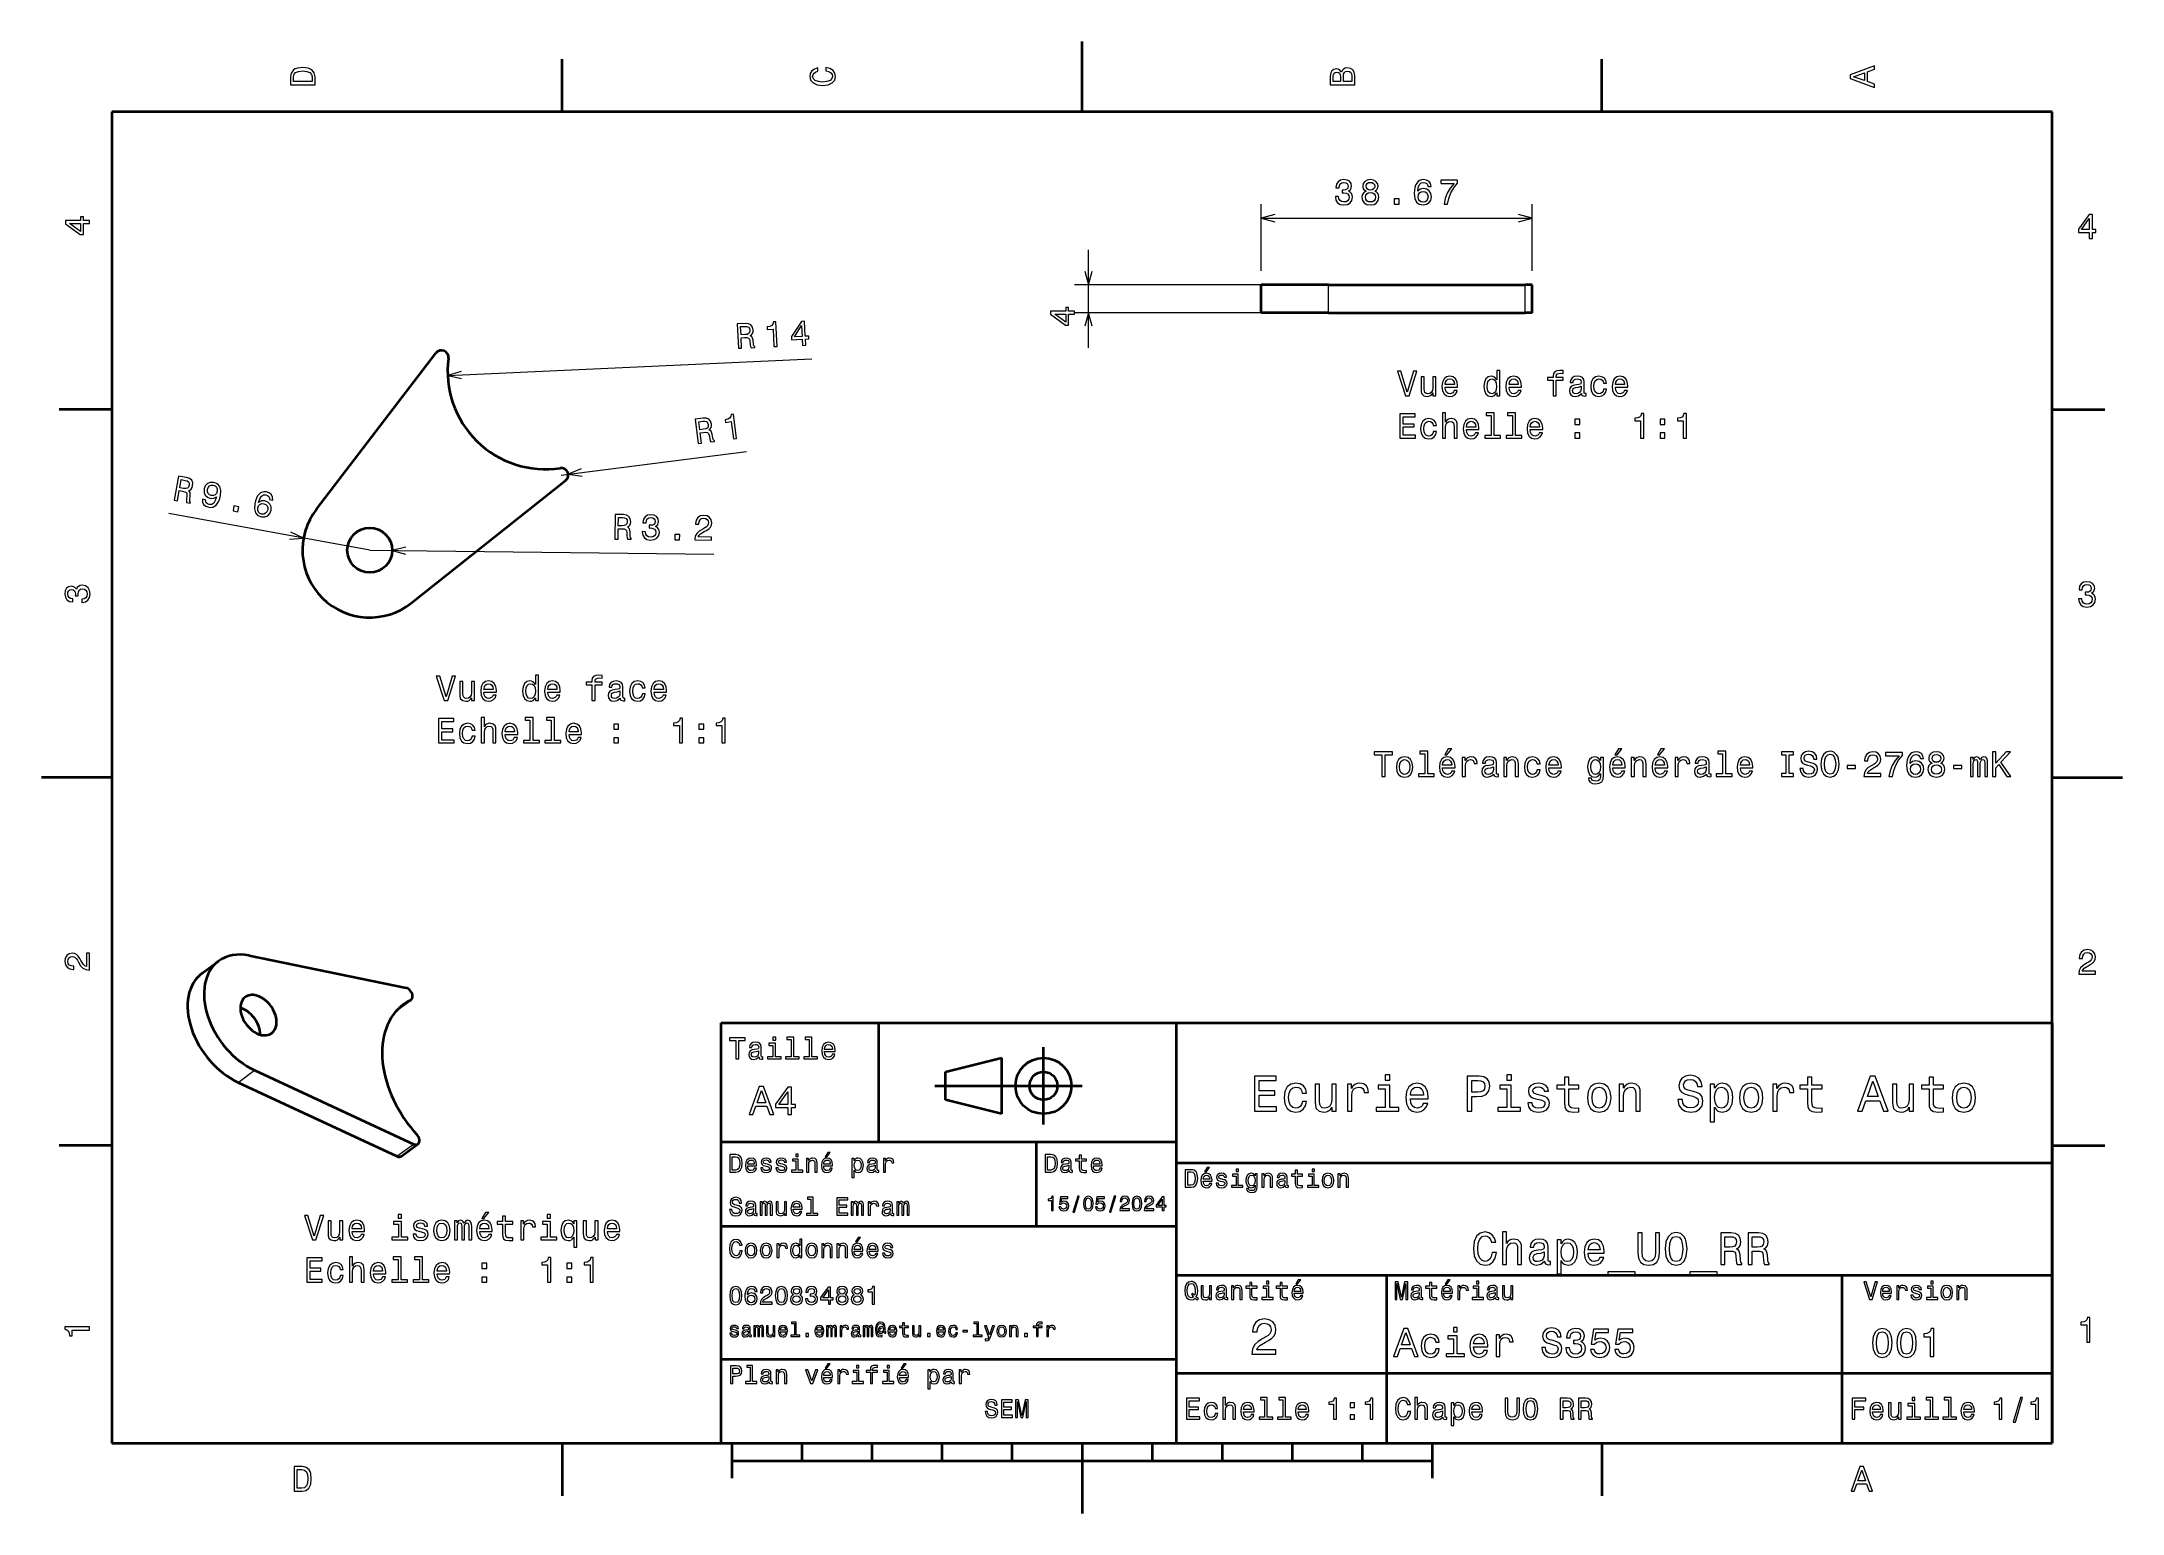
# Model space of a CAD drawing. Extents: x 0 to 297, y 0 to 210.
import ezdxf

# ---------------------------------------------------------------- set-up
doc = ezdxf.new("R2010")
doc.units = 0

msp = doc.modelspace()

# ---------------------------------------------------------------- linework, layer by layer
at = {"color": 7, "lineweight": 35, "ltscale": 0.25}
for p, q in [((148.5, 200), (148.5, 210)), ((10, 105), (0, 105)), ((287, 105), (297, 105)), ((192, 10), (192, 20)), ((148.5, 10), (148.5, 0))]:
    msp.add_line(p, q, dxfattribs=at)
at = {"color": 7, "lineweight": 35, "ltscale": 0.1875}
for p, q in [((74.300003, 200), (74.300003, 207.5)), ((222.699997, 200), (222.699997, 207.5)), ((10, 157.5), (2.5, 157.5)), ((287, 157.5), (294.5, 157.5)), ((10, 52.5), (2.5, 52.5)), ((287, 52.5), (294.5, 52.5)), ((74.300003, 10), (74.300003, 2.5)), ((222.699997, 10), (222.699997, 2.5))]:
    msp.add_line(p, q, dxfattribs=at)
at = {"color": 7, "lineweight": 35}
for p, q in [((287, 200), (10, 200)), ((10, 200), (10, 10)), ((287, 10), (287, 200)), ((183.668701, 175.313538), (211.743164, 175.313538)), ((183.668701, 171.313538), (211.743164, 171.313538)), ((39.214844, 143.266357), (56.285889, 165.554352)), ((52.804688, 129.909882), (74.793701, 147.364532)), ((29.616699, 79.590454), (52.018311, 74.974915)), ((97, 10), (97, 70)), ((97, 70), (287, 70)), ((162, 10), (162, 70)), ((287, 70), (287, 10)), ((30.388306, 63.228882), (53.069092, 52.692505)), ((28.042847, 61.491028), (50.723633, 50.954651)), ((127.5, 61), (148.5, 61)), ((97, 53), (162, 53)), ((162, 50), (287, 50)), ((97, 41), (162, 41)), ((162, 34), (287, 34)), ((257, 10), (257, 34)), ((97, 22), (162, 22)), ((162, 20), (287, 20)), ((10, 10), (287, 10)), ((97, 10), (287, 10)), ((98.5, 7.5), (198.5, 7.5))]:
    msp.add_line(p, q, dxfattribs=at)
at = {"color": 7, "lineweight": 13, "ltscale": 0.237037}
for p, q in [((174.068726, 177.313538), (174.068726, 186.794998)), ((212.743164, 177.313538), (212.743164, 186.794998))]:
    msp.add_line(p, q, dxfattribs=at)
at = {"color": 7, "lineweight": 13}
for p, q in [((174.068726, 184.794998), (212.743164, 184.794998)), ((181.668701, 175.313538), (147.444336, 175.313538)), ((181.668701, 171.313538), (147.444336, 171.313538)), ((57.965332, 162.341705), (109.942383, 164.722839)), ((74.171875, 148.147766), (100.595947, 151.526947)), ((46.836182, 137.428955), (18.166748, 142.667419)), ((46.836182, 137.428955), (95.952148, 136.864288))]:
    msp.add_line(p, q, dxfattribs=at)
at = {"color": 7, "lineweight": 13, "ltscale": 0.35}
msp.add_line((149.444336, 166.313538), (149.444336, 180.313538), dxfattribs=at)
at = {"color": 7, "lineweight": 35, "ltscale": 0.239999}
for p, q in [((183.668701, 175.313538), (174.068726, 175.313538)), ((183.668701, 171.313538), (174.068726, 171.313538))]:
    msp.add_line(p, q, dxfattribs=at)
at = {"color": 7, "lineweight": 35, "ltscale": 0.1}
for p, q in [((174.068726, 171.313538), (174.068726, 175.313538)), ((212.743164, 171.313538), (212.743164, 175.313538)), ((129, 59), (129, 63))]:
    msp.add_line(p, q, dxfattribs=at)
at = {"color": 7, "lineweight": 13, "ltscale": 0.1}
for p, q in [((183.668701, 171.313538), (183.668701, 175.313538)), ((211.743164, 171.313538), (211.743164, 175.313538))]:
    msp.add_line(p, q, dxfattribs=at)
at = {"color": 7, "lineweight": 35, "ltscale": 0.025}
for p, q in [((212.743164, 175.313538), (211.743164, 175.313538)), ((212.743164, 171.313538), (211.743164, 171.313538))]:
    msp.add_line(p, q, dxfattribs=at)
at = {"color": 7, "lineweight": 35, "ltscale": 0.072978}
for p, q in [((22.895874, 77.064819), (25.241333, 78.802673)), ((51.378174, 50.96991), (53.723633, 52.707764))]:
    msp.add_line(p, q, dxfattribs=at)
at = {"color": 7, "lineweight": 35, "ltscale": 0.065336}
msp.add_line((52.753174, 73.285889), (50.65332, 71.730042), dxfattribs=at)
at = {"color": 7, "lineweight": 13, "ltscale": 0.062035}
msp.add_line((52.67688, 73.239868), (50.683105, 71.762634), dxfattribs=at)
at = {"color": 7, "lineweight": 35, "ltscale": 0.425}
msp.add_line((119.5, 53), (119.5, 70), dxfattribs=at)
at = {"color": 7, "lineweight": 35, "ltscale": 0.275}
msp.add_line((143, 55.5), (143, 66.5), dxfattribs=at)
at = {"color": 7, "lineweight": 13, "ltscale": 0.072978}
for p, q in [((28.042847, 61.491028), (30.388306, 63.228882)), ((50.723633, 50.954651), (53.069092, 52.692505))]:
    msp.add_line(p, q, dxfattribs=at)
at = {"color": 7, "lineweight": 35, "ltscale": 0.206155}
for p, q in [((129, 63), (137, 65)), ((137, 57), (129, 59))]:
    msp.add_line(p, q, dxfattribs=at)
at = {"color": 7, "lineweight": 35, "ltscale": 0.2}
msp.add_line((137, 65), (137, 57), dxfattribs=at)
at = {"color": 7, "lineweight": 35, "ltscale": 0.3}
msp.add_line((142, 41), (142, 53), dxfattribs=at)
at = {"color": 7, "lineweight": 35, "ltscale": 0.35}
msp.add_line((192, 20), (192, 34), dxfattribs=at)
at = {"color": 7, "lineweight": 35, "ltscale": 0.125}
for p, q in [((98.5, 10), (98.5, 5)), ((198.5, 10), (198.5, 5))]:
    msp.add_line(p, q, dxfattribs=at)
at = {"color": 7, "lineweight": 35, "ltscale": 0.0625}
for p, q in [((108.5, 10), (108.5, 7.5)), ((118.5, 10), (118.5, 7.5)), ((128.5, 10), (128.5, 7.5)), ((138.5, 10), (138.5, 7.5)), ((158.5, 10), (158.5, 7.5)), ((168.5, 10), (168.5, 7.5)), ((178.5, 10), (178.5, 7.5)), ((188.5, 10), (188.5, 7.5))]:
    msp.add_line(p, q, dxfattribs=at)
at = {"color": 7, "lineweight": 13}
for points in [[(35.533215, 204.994965), (35.533215, 203.829971), (39.033215, 203.829971), (39.033215, 204.994965), (38.922264, 205.544678), (38.584366, 205.953171), (38.034657, 206.205338), (37.283215, 206.296112), (36.516644, 206.215424), (36.21405, 206.114563), (35.971977, 205.973343), (35.644165, 205.56485), (35.563473, 205.297562)], [(35.951801, 204.959656), (36.027451, 205.342941), (36.259438, 205.605194), (36.672985, 205.761536), (37.283215, 205.811966), (37.873272, 205.756485), (38.286816, 205.600143), (38.533936, 205.332855), (38.614628, 204.959656), (38.614628, 204.298996), (35.951801, 204.298996)], [(111.93206, 205.817017), (112.35569, 205.716141), (112.658287, 205.549713), (112.844887, 205.317734), (112.905403, 205.045395), (112.814629, 204.71759), (112.54229, 204.460388), (112.098488, 204.28891), (111.483215, 204.233429), (110.872986, 204.28891), (110.424141, 204.455338), (110.151802, 204.71254), (110.055984, 205.045395), (110.106415, 205.287476), (110.247627, 205.494247), (110.474571, 205.655624), (110.787247, 205.766571), (110.787247, 206.245682), (110.308144, 206.094391), (109.94503, 205.832138), (109.718086, 205.474075), (109.637398, 205.045395), (109.763474, 204.510818), (110.116501, 204.10231), (110.696472, 203.840057), (111.483215, 203.749283), (112.269958, 203.840057), (112.84993, 204.10231), (113.208, 204.510818), (113.329041, 205.045395), (113.233215, 205.51442), (112.965927, 205.892654), (112.527161, 206.159943), (111.93206, 206.301163)], [(185.542007, 205.630417), (185.249496, 205.983429), (185.052811, 206.074219), (184.81073, 206.104477), (184.432495, 206.03891), (184.160156, 205.842224), (183.993729, 205.524506), (183.933212, 205.080704), (183.933212, 203.835022), (187.433212, 203.835022), (187.433212, 205.151306), (187.36261, 205.620331), (187.155838, 205.968307), (186.828018, 206.185165), (186.384216, 206.260818), (186.08667, 206.215424), (185.839554, 206.094391), (185.65799, 205.897705)], [(185.385666, 204.984879), (185.385666, 204.298996), (184.351807, 204.298996), (184.351807, 205.025223), (184.382065, 205.297562), (184.472839, 205.489197), (184.629181, 205.605194), (184.86116, 205.645538), (185.093155, 205.600143), (185.254532, 205.479111), (185.355408, 205.272339)], [(187.014618, 205.095825), (187.014618, 204.298996), (185.809296, 204.298996), (185.809296, 205.050446), (185.844589, 205.368164), (185.9505, 205.595108), (186.132065, 205.731277), (186.394302, 205.776657), (186.671692, 205.731277), (186.863327, 205.605194), (186.979324, 205.393372)], [(261.633209, 203.466858), (261.633209, 203.930847), (260.604401, 204.298996), (260.604401, 205.695969), (261.633209, 206.064133), (261.633209, 206.538193), (258.128174, 205.257217), (258.128174, 204.742798)], [(260.17572, 204.460388), (258.632477, 205), (260.17572, 205.539627)], [(184.662842, 187.894424), (184.662842, 187.859116), (184.74353, 187.374969), (184.980591, 187.011856), (185.35376, 186.779877), (185.848022, 186.694138), (186.372559, 186.779877), (186.765869, 187.00177), (187.018066, 187.354797), (187.108887, 187.808685), (187.068481, 188.106232), (186.95752, 188.348312), (186.776001, 188.534912), (186.533936, 188.671082), (186.861694, 188.94342), (186.977783, 189.377136), (186.9021, 189.770508), (186.685181, 190.068054), (186.332153, 190.254654), (185.848022, 190.320221), (185.394165, 190.239517), (185.046143, 190.017624), (184.819214, 189.664597), (184.74353, 189.195572), (184.74353, 189.160278), (185.192383, 189.160278), (185.232788, 189.483032), (185.363892, 189.715027), (185.575684, 189.856232), (185.873291, 189.906677), (186.135498, 189.866333), (186.327148, 189.760422), (186.443115, 189.588943), (186.488525, 189.356964), (186.443115, 189.109833), (186.322144, 188.94342), (186.110352, 188.842545), (185.822876, 188.812286), (185.626099, 188.817337), (185.626099, 188.418915), (185.873291, 188.429001), (186.19104, 188.383606), (186.427979, 188.262573), (186.569214, 188.065887), (186.619629, 187.808685), (186.564209, 187.516174), (186.417969, 187.299316), (186.185913, 187.163147), (185.878296, 187.117767), (185.560547, 187.168198), (185.328613, 187.319489), (185.182373, 187.561569), (185.126831, 187.894424)], [(189.044556, 188.681168), (188.787354, 188.539948), (188.61084, 188.343262), (188.499878, 188.096146), (188.464478, 187.798599), (188.545288, 187.349762), (188.777222, 187.00177), (189.155518, 186.779877), (189.669922, 186.694138), (190.179199, 186.779877), (190.557495, 187.00177), (190.789429, 187.349762), (190.875244, 187.798599), (190.834839, 188.096146), (190.729004, 188.343262), (190.547363, 188.539948), (190.295288, 188.681168), (190.496948, 188.8022), (190.638184, 188.968628), (190.723877, 189.170349), (190.75415, 189.41748), (190.673462, 189.775543), (190.46167, 190.063019), (190.118774, 190.249603), (189.669922, 190.320221), (189.215942, 190.249603), (188.873047, 190.063019), (188.656128, 189.775543), (188.580566, 189.41748), (188.605713, 189.170349), (188.691528, 188.968628)], [(198.352417, 189.351913), (198.256592, 189.760422), (198.034668, 190.063019), (197.691772, 190.254654), (197.247925, 190.320221), (196.950439, 190.284912), (196.693237, 190.189087), (196.466187, 190.032745), (196.274658, 189.810852), (196.123291, 189.533478), (196.012329, 189.195572), (195.941772, 188.797165), (195.921631, 188.348312), (196.002319, 187.632172), (196.24939, 187.112717), (196.647827, 186.800049), (197.192505, 186.694138), (197.681641, 186.784912), (198.05481, 187.021942), (198.296875, 187.395142), (198.38269, 187.869202), (198.296875, 188.348312), (198.064941, 188.716461), (197.706909, 188.948456), (197.263062, 189.029144), (196.783936, 188.928284), (196.425903, 188.640823), (196.501587, 189.195572), (196.662964, 189.593994), (196.910034, 189.831024), (197.25293, 189.911713), (197.505127, 189.871368), (197.696777, 189.765457), (197.822876, 189.588943), (197.888428, 189.351913)], [(200.177124, 186.794998), (200.686523, 186.794998), (200.852905, 187.627136), (201.145386, 188.403793), (201.55896, 189.124969), (202.098633, 189.800766), (202.098633, 190.219345), (199.697998, 190.219345), (199.697998, 189.760422), (201.61438, 189.760422), (201.059692, 189.07959), (200.641113, 188.368484), (200.348633, 187.612)], [(188.94873, 187.808685), (188.994019, 188.075974), (189.140381, 188.27771), (189.36731, 188.408829), (189.669922, 188.454224), (189.967407, 188.408829), (190.194336, 188.27771), (190.340576, 188.075974), (190.390991, 187.808685), (190.340576, 187.521225), (190.194336, 187.304367), (189.967407, 187.163147), (189.669922, 187.117767), (189.36731, 187.163147), (189.140381, 187.304367), (188.994019, 187.521225)], [(189.059692, 189.377136), (189.099976, 189.59903), (189.221069, 189.770508), (189.41272, 189.876404), (189.669922, 189.916748), (189.921997, 189.876404), (190.113647, 189.770508), (190.234741, 189.59903), (190.280151, 189.377136), (190.234741, 189.150177), (190.113647, 188.973663), (189.921997, 188.857681), (189.669922, 188.822372), (189.41272, 188.862717), (189.221069, 188.973663), (189.099976, 189.150177)], [(193.057983, 186.794998), (193.753906, 186.794998), (193.753906, 187.546448), (193.057983, 187.546448)], [(197.893433, 187.864166), (197.838013, 187.546448), (197.696777, 187.304367), (197.469849, 187.142975), (197.187378, 187.092545), (196.889893, 187.142975), (196.662964, 187.299316), (196.516724, 187.541397), (196.471313, 187.859116), (196.521729, 188.171799), (196.662964, 188.408829), (196.894897, 188.56012), (197.207642, 188.615601), (197.47998, 188.56012), (197.696777, 188.413879), (197.838013, 188.176849)], [(6.833213, 184.02739), (6.833213, 184.481277), (5.965778, 184.481277), (5.965778, 184.98056), (5.56232, 184.98056), (5.56232, 184.481277), (3.408862, 184.481277), (3.408862, 184.022339), (5.521974, 182.489197), (5.965778, 182.489197), (5.965778, 184.02739)], [(292.277374, 181.916794), (292.731262, 181.916794), (292.731262, 182.784225), (293.23056, 182.784225), (293.23056, 183.187683), (292.731262, 183.187683), (292.731262, 185.341141), (292.272339, 185.341141), (290.739197, 183.228027), (290.739197, 182.784225), (292.277374, 182.784225)], [(291.162842, 183.187683), (292.277374, 184.756134), (292.277374, 183.187683)], [(5.56232, 182.912827), (3.993876, 184.02739), (5.56232, 184.02739)], [(99.447266, 166.244141), (99.915771, 166.265594), (99.848145, 167.74173), (100.32666, 167.763641), (100.679932, 167.764679), (100.905029, 167.704315), (101.033447, 167.54361), (101.097412, 167.248657), (101.143311, 166.796417), (101.187256, 166.500549), (101.255859, 166.326996), (101.784668, 166.351227), (101.780273, 166.44696), (101.657959, 166.582703), (101.605713, 166.842834), (101.544678, 167.405457), (101.439941, 167.819702), (101.317871, 167.945374), (101.13208, 168.032776), (101.327881, 168.167969), (101.460938, 168.350739), (101.541504, 168.576569), (101.55957, 168.844971), (101.469482, 169.264923), (101.253418, 169.57309), (100.912109, 169.749298), (100.455811, 169.794006), (99.287109, 169.740479)], [(100.344482, 169.359802), (100.653076, 169.343628), (100.874023, 169.257843), (101.018311, 169.087738), (101.076172, 168.812744), (101.039307, 168.518219), (100.911377, 168.335663), (100.683838, 168.234375), (100.367432, 168.194641), (99.828369, 168.169952), (99.775146, 169.33371)], [(104.511475, 166.476105), (104.969971, 166.497101), (104.808594, 170.018646), (104.466064, 170.00293), (104.389404, 169.691467), (104.217529, 169.476624), (103.946045, 169.343018), (103.564941, 169.285156), (103.581299, 168.92746), (104.397461, 168.964844)], [(108.611328, 166.66391), (109.064697, 166.684692), (109.025146, 167.551208), (109.523926, 167.574066), (109.505371, 167.977112), (109.006592, 167.954254), (108.908203, 170.105469), (108.449707, 170.084442), (107.014893, 167.903381), (107.035156, 167.460052), (108.571777, 167.530457)], [(107.439941, 167.882477), (108.481445, 169.500275), (108.553223, 167.933472)], [(147.444336, 171.103271), (147.444336, 171.557159), (146.576904, 171.557159), (146.576904, 172.056442), (146.173462, 172.056442), (146.173462, 171.557159), (144.02002, 171.557159), (144.02002, 171.098236), (146.133057, 169.565094), (146.576904, 169.565094), (146.576904, 171.103271)], [(146.173462, 169.988724), (144.60498, 171.103271), (146.173462, 171.103271)], [(195.801422, 162.96196), (194.923889, 159.9814), (194.021164, 162.96196), (193.542053, 162.96196), (194.671738, 159.456909), (195.176056, 159.456909), (196.280518, 162.96196)], [(199.00386, 162.165115), (198.560059, 162.165115), (198.560059, 160.601715), (198.509628, 160.238617), (198.363373, 159.976364), (198.136429, 159.814972), (197.838882, 159.764542), (197.601852, 159.804886), (197.450546, 159.925934), (197.364822, 160.132706), (197.34465, 160.425201), (197.34465, 162.165115), (196.900848, 162.165115), (196.900848, 160.384857), (196.91597, 160.026794), (197.011795, 159.729248), (197.304306, 159.456909), (197.773315, 159.361084), (198.025482, 159.396393), (198.24234, 159.487167), (198.42894, 159.643509), (198.580231, 159.870453), (198.580231, 159.456909), (199.00386, 159.456909)], [(200.340317, 160.682419), (202.11554, 160.682419), (202.120575, 160.889191), (202.039886, 161.469162), (201.817993, 161.902878), (201.464966, 162.165115), (200.995941, 162.260941), (200.537003, 162.16008), (200.183975, 161.877655), (199.957031, 161.418732), (199.876343, 160.813538), (199.951996, 160.193222), (200.17894, 159.739334), (200.526917, 159.456909), (200.980804, 159.361084), (201.374176, 159.426651), (201.696945, 159.598114), (201.933975, 159.870453), (202.070145, 160.233566), (201.631393, 160.233566), (201.540604, 160.03183), (201.409485, 159.880539), (201.036285, 159.759506), (200.748825, 159.814972), (200.531967, 159.991486), (200.390747, 160.278961), (200.340317, 160.667282)], [(200.340317, 161.055618), (200.395798, 161.403595), (200.531967, 161.660797), (200.738739, 161.817139), (201.011078, 161.87262), (201.278366, 161.817139), (201.485138, 161.660797), (201.611221, 161.403595), (201.656601, 161.055618)], [(207.688309, 159.875504), (207.688309, 159.456909), (208.132111, 159.456909), (208.132111, 163.077942), (207.693344, 163.077942), (207.693344, 161.751572), (207.355453, 162.134857), (207.148682, 162.225647), (206.911652, 162.260941), (206.482971, 162.16008), (206.150116, 161.877655), (205.933258, 161.423767), (205.85762, 160.813538), (205.933258, 160.203308), (206.150116, 159.74437), (206.482971, 159.456909), (206.911652, 159.361084), (207.148682, 159.396393), (207.360489, 159.487167)], [(206.987289, 161.862534), (207.2798, 161.791931), (207.501709, 161.595245), (207.632828, 161.267426), (207.683258, 160.813538), (207.632828, 160.354599), (207.501709, 160.026794), (207.2798, 159.825058), (206.987289, 159.759506), (206.709915, 159.825058), (206.498108, 160.026794), (206.356888, 160.35965), (206.311508, 160.813538), (206.356888, 161.26239), (206.498108, 161.590195), (206.709915, 161.791931)], [(209.448395, 160.682419), (211.223602, 160.682419), (211.228653, 160.889191), (211.147964, 161.469162), (210.926056, 161.902878), (210.573029, 162.165115), (210.104004, 162.260941), (209.645081, 162.16008), (209.292053, 161.877655), (209.065109, 161.418732), (208.984421, 160.813538), (209.060059, 160.193222), (209.287003, 159.739334), (209.634995, 159.456909), (210.088882, 159.361084), (210.482254, 159.426651), (210.805023, 159.598114), (211.042053, 159.870453), (211.178223, 160.233566), (210.739456, 160.233566), (210.648682, 160.03183), (210.517548, 159.880539), (210.144363, 159.759506), (209.856888, 159.814972), (209.64003, 159.991486), (209.498825, 160.278961), (209.448395, 160.667282)], [(209.448395, 161.055618), (209.50386, 161.403595), (209.64003, 161.660797), (209.846802, 161.817139), (210.119141, 161.87262), (210.386429, 161.817139), (210.593201, 161.660797), (210.719284, 161.403595), (210.764679, 161.055618)], [(215.747375, 161.696106), (215.747375, 159.456909), (216.191193, 159.456909), (216.191193, 161.696106), (217.199829, 161.696106), (217.199829, 162.074341), (216.191193, 162.074341), (216.191193, 162.240768), (216.226486, 162.442505), (216.342484, 162.578674), (216.539169, 162.659363), (216.821594, 162.689621), (217.199829, 162.669449), (217.199829, 163.052734), (216.720734, 163.077942), (216.287018, 163.032562), (215.984421, 162.896393), (215.802856, 162.659363), (215.747375, 162.321457), (215.747375, 162.074341), (214.935425, 162.074341), (214.935425, 161.696106)], [(219.776917, 159.809937), (219.776917, 159.7948), (219.802139, 159.623337), (219.877792, 159.502304), (220.195511, 159.406479), (220.442627, 159.446823), (220.442627, 159.789764), (220.336716, 159.774628), (220.195511, 159.840195), (220.170288, 160.041931), (220.170288, 161.443939), (220.109772, 161.802017), (219.933258, 162.054169), (219.625626, 162.205475), (219.19191, 162.260941), (218.76828, 162.200424), (218.455597, 162.028961), (218.258911, 161.761658), (218.193344, 161.408646), (218.193344, 161.378372), (218.591766, 161.378372), (218.62706, 161.590195), (218.738022, 161.741486), (218.919571, 161.832275), (219.176773, 161.867569), (219.423889, 161.842361), (219.600403, 161.766708), (219.706314, 161.63559), (219.741623, 161.454025), (219.721451, 161.242218), (219.640747, 161.136307), (219.439026, 161.085876), (219.060791, 161.045532), (218.62706, 160.954742), (218.319427, 160.793365), (218.137878, 160.541199), (218.082397, 160.167999), (218.132828, 159.835144), (218.289169, 159.588028), (218.541336, 159.431686), (218.889313, 159.376221), (219.358337, 159.482132)], [(219.726486, 160.405029), (219.66597, 160.142792), (219.504593, 159.941055), (219.262512, 159.809937), (218.964966, 159.764542), (218.773315, 159.789764), (218.637146, 159.870453), (218.551422, 160.011658), (218.526199, 160.208344), (218.546371, 160.384857), (218.62706, 160.510941), (218.949829, 160.652161), (219.358337, 160.712677), (219.726486, 160.83371)], [(222.92894, 161.267426), (223.367706, 161.267426), (223.276917, 161.670883), (223.060059, 161.988617), (222.722168, 162.185303), (222.283401, 162.260941), (221.799255, 162.16008), (221.431091, 161.877655), (221.199112, 161.418732), (221.118423, 160.803452), (221.194061, 160.193222), (221.421021, 159.739334), (221.779083, 159.456909), (222.26828, 159.361084), (222.701996, 159.436737), (223.039886, 159.648544), (223.271881, 159.9814), (223.372742, 160.425201), (222.949112, 160.425201), (222.873459, 160.142792), (222.732254, 159.930969), (222.530518, 159.79985), (222.283401, 159.759506), (221.975769, 159.825058), (221.75386, 160.026794), (221.617706, 160.354599), (221.572311, 160.818573), (221.617706, 161.272476), (221.758911, 161.600281), (221.985855, 161.802017), (222.283401, 161.87262), (222.545654, 161.827225), (222.74234, 161.711227), (222.873459, 161.519592)], [(224.62851, 160.682419), (226.403717, 160.682419), (226.408768, 160.889191), (226.328064, 161.469162), (226.106171, 161.902878), (225.753143, 162.165115), (225.284119, 162.260941), (224.825195, 162.16008), (224.472168, 161.877655), (224.245224, 161.418732), (224.16452, 160.813538), (224.240173, 160.193222), (224.467117, 159.739334), (224.815109, 159.456909), (225.268997, 159.361084), (225.662369, 159.426651), (225.985138, 159.598114), (226.222168, 159.870453), (226.358337, 160.233566), (225.919571, 160.233566), (225.828796, 160.03183), (225.697662, 159.880539), (225.324463, 159.759506), (225.037003, 159.814972), (224.820145, 159.991486), (224.67894, 160.278961), (224.62851, 160.667282)], [(224.62851, 161.055618), (224.683975, 161.403595), (224.820145, 161.660797), (225.026917, 161.817139), (225.299255, 161.87262), (225.566544, 161.817139), (225.773315, 161.660797), (225.899399, 161.403595), (225.944794, 161.055618)], [(93.717285, 152.663574), (94.182617, 152.723083), (93.995117, 154.188812), (94.470459, 154.249573), (94.82251, 154.279358), (95.051514, 154.237457), (95.192627, 154.087738), (95.280518, 153.798981), (95.363037, 153.351959), (95.430908, 153.060638), (95.513184, 152.89325), (96.038574, 152.960419), (96.026367, 153.05545), (95.893311, 153.180817), (95.820068, 153.435822), (95.713379, 153.991638), (95.575195, 154.395966), (95.443604, 154.511322), (95.251465, 154.583313), (95.435547, 154.733978), (95.553223, 154.926971), (95.61499, 155.1586), (95.611084, 155.427582), (95.487305, 155.838837), (95.24707, 156.128387), (94.892578, 156.276276), (94.433838, 156.283722), (93.273438, 156.135315)], [(94.358154, 155.841888), (94.667236, 155.850891), (94.894531, 155.783356), (95.052002, 155.625519), (95.13208, 155.35614), (95.119141, 155.059601), (95.006592, 154.867249), (94.788086, 154.747772), (94.476074, 154.682465), (93.940674, 154.614014), (93.792969, 155.769592)], [(98.746338, 153.306671), (99.201416, 153.364899), (98.754395, 156.861633), (98.414063, 156.818146), (98.363037, 156.501465), (98.209229, 156.273346), (97.949463, 156.118103), (97.574463, 156.029449), (97.619873, 155.674286), (98.430176, 155.777924)], [(193.864822, 153.41008), (196.083832, 153.41008), (196.083832, 153.83371), (194.328796, 153.83371), (194.328796, 155.018875), (195.892197, 155.018875), (195.892197, 155.437454), (194.328796, 155.437454), (194.328796, 156.48645), (196.043488, 156.48645), (196.043488, 156.91008), (193.864822, 156.91008)], [(198.640747, 155.220596), (199.079514, 155.220596), (198.988739, 155.624054), (198.771881, 155.941788), (198.433975, 156.138474), (197.995224, 156.214111), (197.511078, 156.113251), (197.142914, 155.830826), (196.910934, 155.371902), (196.830231, 154.756622), (196.905884, 154.146393), (197.132828, 153.692505), (197.490906, 153.41008), (197.980087, 153.314255), (198.413803, 153.389908), (198.751709, 153.601715), (198.983688, 153.93457), (199.084564, 154.378372), (198.660934, 154.378372), (198.585281, 154.095963), (198.444061, 153.88414), (198.24234, 153.753021), (197.995224, 153.712677), (197.687592, 153.778229), (197.465683, 153.979965), (197.329514, 154.30777), (197.284119, 154.771759), (197.329514, 155.225647), (197.470718, 155.553452), (197.697678, 155.755188), (197.995224, 155.82579), (198.257462, 155.780396), (198.454163, 155.664398), (198.585281, 155.472763)], [(199.951996, 153.41008), (200.395798, 153.41008), (200.395798, 154.97348), (200.441193, 155.331543), (200.587433, 155.593796), (200.814392, 155.755188), (201.116974, 155.815704), (201.359055, 155.765274), (201.510345, 155.629105), (201.585999, 155.402161), (201.611221, 155.099564), (201.611221, 153.41008), (202.055023, 153.41008), (202.055023, 155.190338), (202.034851, 155.548401), (201.944061, 155.845963), (201.646515, 156.118286), (201.182541, 156.214111), (200.930374, 156.178818), (200.713516, 156.082993), (200.531967, 155.931686), (200.395798, 155.724915), (200.395798, 157.031113), (199.951996, 157.031113)], [(203.376343, 154.63559), (205.151566, 154.63559), (205.156601, 154.842361), (205.075912, 155.422333), (204.854004, 155.856049), (204.500992, 156.118286), (204.031967, 156.214111), (203.573029, 156.113251), (203.220001, 155.830826), (202.993057, 155.371902), (202.912369, 154.766708), (202.988022, 154.146393), (203.214966, 153.692505), (203.562943, 153.41008), (204.01683, 153.314255), (204.410202, 153.379822), (204.732971, 153.551285), (204.970001, 153.823624), (205.106171, 154.186737), (204.667419, 154.186737), (204.57663, 153.985001), (204.445511, 153.83371), (204.072311, 153.712677), (203.784851, 153.768143), (203.567993, 153.944656), (203.426773, 154.232132), (203.376343, 154.620453)], [(203.376343, 155.008789), (203.431824, 155.356766), (203.567993, 155.613968), (203.774765, 155.770309), (204.047089, 155.82579), (204.314392, 155.770309), (204.521164, 155.613968), (204.647232, 155.356766), (204.692627, 155.008789)], [(206.906601, 156.657913), (206.906601, 153.783279), (205.993774, 153.783279), (205.993774, 153.41008), (208.258194, 153.41008), (208.258194, 153.783279), (207.350403, 153.783279), (207.350403, 157.031113), (206.210632, 157.031113), (206.210632, 156.657913)], [(209.942627, 156.657913), (209.942627, 153.783279), (209.0298, 153.783279), (209.0298, 153.41008), (211.29422, 153.41008), (211.29422, 153.783279), (210.386429, 153.783279), (210.386429, 157.031113), (209.246658, 157.031113), (209.246658, 156.657913)], [(212.484421, 154.63559), (214.259628, 154.63559), (214.264679, 154.842361), (214.18399, 155.422333), (213.962082, 155.856049), (213.609055, 156.118286), (213.14003, 156.214111), (212.681107, 156.113251), (212.328079, 155.830826), (212.101135, 155.371902), (212.020432, 154.766708), (212.096085, 154.146393), (212.323029, 153.692505), (212.671021, 153.41008), (213.124908, 153.314255), (213.51828, 153.379822), (213.841049, 153.551285), (214.078079, 153.823624), (214.214233, 154.186737), (213.775482, 154.186737), (213.684708, 153.985001), (213.553574, 153.83371), (213.180374, 153.712677), (212.892914, 153.768143), (212.676056, 153.944656), (212.534851, 154.232132), (212.484421, 154.620453)], [(212.484421, 155.008789), (212.539886, 155.356766), (212.676056, 155.613968), (212.882828, 155.770309), (213.155167, 155.82579), (213.422455, 155.770309), (213.629227, 155.613968), (213.75531, 155.356766), (213.80069, 155.008789)], [(218.864105, 155.366852), (219.560059, 155.366852), (219.560059, 156.118286), (218.864105, 156.118286)], [(228.22937, 153.41008), (228.688293, 153.41008), (228.688293, 156.935303), (228.345367, 156.935303), (228.254578, 156.627655), (228.073029, 156.420883), (227.795654, 156.29985), (227.412369, 156.259506), (227.412369, 155.901428), (228.22937, 155.901428)], [(231.008179, 155.366852), (231.704147, 155.366852), (231.704147, 156.118286), (231.008179, 156.118286)], [(234.301422, 153.41008), (234.760345, 153.41008), (234.760345, 156.935303), (234.417404, 156.935303), (234.32663, 156.627655), (234.145081, 156.420883), (233.867691, 156.29985), (233.484406, 156.259506), (233.484406, 155.901428), (234.301422, 155.901428)], [(218.864105, 153.41008), (219.560059, 153.41008), (219.560059, 154.161514), (218.864105, 154.161514)], [(231.008179, 153.41008), (231.704147, 153.41008), (231.704147, 154.161514), (231.008179, 154.161514)], [(18.913086, 144.564148), (19.374512, 144.479858), (19.640137, 145.933441), (20.111328, 145.847321), (20.455811, 145.768982), (20.661621, 145.659668), (20.750732, 145.474182), (20.746826, 145.172424), (20.689941, 144.721375), (20.66626, 144.423248), (20.694092, 144.238708), (21.215088, 144.143555), (21.232178, 144.237793), (21.143555, 144.397552), (21.150879, 144.662781), (21.217773, 145.224792), (21.20874, 145.651947), (21.118164, 145.801788), (20.956787, 145.92868), (21.177979, 146.016449), (21.348633, 146.164703), (21.477783, 146.366699), (21.55542, 146.624176), (21.562256, 147.053619), (21.420898, 147.402405), (21.12793, 147.650757), (20.693115, 147.796844), (19.542236, 148.007141)], [(20.487061, 147.398712), (20.784424, 147.31366), (20.980469, 147.18042), (21.08252, 146.9823), (21.077393, 146.701294), (20.975342, 146.422607), (20.80957, 146.273438), (20.564941, 146.22583), (20.248047, 146.258148), (19.717041, 146.355133), (19.926514, 147.50116)], [(22.955078, 144.707397), (22.958008, 144.30188), (23.115967, 143.960266), (23.418945, 143.710114), (23.852783, 143.559082), (24.151611, 143.540314), (24.430908, 143.581573), (24.682373, 143.69458), (24.910645, 143.878418), (25.109375, 144.124084), (25.280273, 144.441498), (25.415527, 144.816681), (25.521729, 145.258636), (25.565186, 145.973572), (25.415527, 146.528961), (25.084717, 146.907257), (24.573975, 147.113403), (24.071289, 147.112946), (23.660645, 146.941895), (23.355469, 146.618286), (23.191895, 146.171417), (23.184326, 145.680634), (23.351318, 145.275879), (23.656738, 144.984222), (24.084717, 144.829102), (24.568359, 144.838165), (24.973145, 145.061554), (24.793213, 144.52536), (24.562744, 144.162445), (24.2771, 143.973694), (23.931152, 143.960022), (23.679443, 144.04187), (23.510742, 144.185486), (23.418457, 144.381775), (23.411621, 144.624023)], [(23.674072, 146.08844), (23.779785, 146.386963), (23.963135, 146.604675), (24.209473, 146.718567), (24.502197, 146.721497), (24.784912, 146.613434), (24.980225, 146.418854), (25.075684, 146.155334), (25.073975, 145.837769), (24.962158, 145.535187), (24.780762, 145.327393), (24.526123, 145.22522), (24.2146, 145.230927), (23.950684, 145.330383), (23.763672, 145.513245), (23.666504, 145.766815)], [(32.990723, 144.591187), (32.969971, 145.010254), (32.805908, 145.347809), (32.503174, 145.597961), (32.078369, 145.742218), (31.779297, 145.760986), (31.509033, 145.712952), (31.257568, 145.599945), (31.029297, 145.416107), (30.830566, 145.170441), (30.660645, 144.858002), (30.519531, 144.47876), (30.419189, 144.040863), (30.369629, 143.321869), (30.519531, 142.766449), (30.855225, 142.387268), (31.371826, 142.185181), (31.869385, 142.186554), (32.279297, 142.352631), (32.584473, 142.676239), (32.753906, 143.127167), (32.755859, 143.613892), (32.59375, 144.017761), (32.283203, 144.310333), (31.861084, 144.469482), (31.371582, 144.45636), (30.967773, 144.237946), (31.141846, 144.77005), (31.372314, 145.132996), (31.657959, 145.321747), (32.009766, 145.339478), (32.250732, 145.254456), (32.420166, 145.115845), (32.512451, 144.919525), (32.53418, 144.674561)], [(27.322754, 143.027557), (28.007568, 142.902466), (28.142578, 143.641663), (27.458008, 143.766754)], [(32.271729, 143.210144), (32.160156, 142.907562), (31.977783, 142.694824), (31.725586, 142.576843), (31.438477, 142.578003), (31.155029, 142.681091), (30.959717, 142.875702), (30.859375, 143.140106), (30.871826, 143.460815), (30.977783, 143.759338), (31.15918, 143.967133), (31.414551, 144.074249), (31.732178, 144.072632), (31.990234, 143.969116), (32.177246, 143.786255), (32.273438, 143.52771)], [(81.825439, 139.026855), (82.294434, 139.021454), (82.311523, 140.499023), (82.790527, 140.49353), (83.143311, 140.474335), (83.364502, 140.401184), (83.483643, 140.233368), (83.530518, 139.935272), (83.550537, 139.48111), (83.577393, 139.183228), (83.635986, 139.006042), (84.165283, 138.999939), (84.166504, 139.095764), (84.052002, 139.238312), (84.014893, 139.501007), (83.986084, 140.066193), (83.905029, 140.485748), (83.790527, 140.618195), (83.610107, 140.716095), (83.813232, 140.839844), (83.956543, 141.01474), (84.049805, 141.235565), (84.083252, 141.502502), (84.017578, 141.92691), (83.819336, 142.246948), (83.48877, 142.442383), (83.035645, 142.513153), (81.865723, 142.526611)], [(82.899658, 142.086029), (83.206787, 142.052246), (83.422607, 141.953918), (83.556641, 141.775848), (83.598877, 141.497986), (83.545166, 141.206085), (83.406982, 141.031128), (83.174072, 140.943024), (82.855957, 140.921478), (82.316406, 140.927673), (82.329834, 142.09259)], [(85.727539, 140.081451), (85.727051, 140.046173), (85.802246, 139.561127), (86.035156, 139.195313), (86.405518, 138.959045), (86.898682, 138.867615), (87.424316, 138.947327), (87.820068, 139.164703), (88.076416, 139.514801), (88.172363, 139.967621), (88.135498, 140.265625), (88.027344, 140.508942), (87.8479, 140.697632), (87.607422, 140.836548), (87.938232, 141.105103), (88.059326, 141.537476), (87.988037, 141.931671), (87.774658, 142.231689), (87.423828, 142.422363), (86.94043, 142.493469), (86.485596, 142.417999), (86.135254, 142.200104), (85.904297, 141.849731), (85.823242, 141.381592), (85.822754, 141.346313), (86.271484, 141.341156), (86.315674, 141.663422), (86.449463, 141.89389), (86.662842, 142.032654), (86.960938, 142.079651), (87.222656, 142.036316), (87.413086, 141.928192), (87.5271, 141.755402), (87.569824, 141.522919), (87.521729, 141.276337), (87.398682, 141.111298), (87.185791, 141.012878), (86.897949, 140.985931), (86.701416, 140.993256), (86.696777, 140.594849), (86.943848, 140.602112), (87.26123, 140.55307), (87.496826, 140.429291), (87.635742, 140.231018), (87.683105, 139.973236), (87.624268, 139.681396), (87.475586, 139.466217), (87.241943, 139.332733), (86.933838, 139.290894), (86.616699, 139.344971), (86.386475, 139.498932), (86.243164, 139.742676), (86.191406, 140.076141)], [(90.373535, 138.928528), (91.06958, 138.920532), (91.078125, 139.671936), (90.382324, 139.679932)], [(93.226807, 138.895721), (95.632324, 138.868073), (95.637451, 139.301788), (93.736084, 139.323639), (93.844727, 139.559418), (94.028564, 139.754028), (94.592529, 140.105621), (94.891846, 140.25351), (95.227051, 140.466522), (95.467041, 140.715942), (95.606689, 141.011902), (95.660889, 141.349182), (95.580078, 141.773773), (95.346924, 142.109344), (94.986084, 142.325317), (94.518066, 142.406342), (94.032959, 142.326172), (93.662109, 142.093414), (93.420654, 141.717896), (93.334229, 141.219604), (93.333496, 141.148987), (93.79248, 141.143707), (93.792969, 141.184052), (93.842285, 141.526459), (93.981201, 141.777039), (94.199951, 141.935913), (94.488037, 141.988068), (94.780029, 141.934296), (94.995361, 141.805725), (95.134277, 141.607422), (95.181885, 141.359741), (95.143799, 141.128174), (95.045898, 140.932617), (94.882568, 140.763), (94.658936, 140.614258), (94.359375, 140.456299), (93.861572, 140.149323), (93.509766, 139.820496), (93.298584, 139.419464), (93.227051, 138.910858)], [(5.73379, 129.979111), (5.769093, 129.979111), (6.253242, 130.059799), (6.616354, 130.296829), (6.848343, 130.670029), (6.934078, 131.164276), (6.848343, 131.688766), (6.626441, 132.082138), (6.273415, 132.334305), (5.819525, 132.425079), (5.521974, 132.384735), (5.279899, 132.273788), (5.0933, 132.092224), (4.957133, 131.850143), (4.684798, 132.177963), (4.251081, 132.293961), (3.857709, 132.218307), (3.560158, 132.00145), (3.373559, 131.648422), (3.307997, 131.164276), (3.388689, 130.710388), (3.610591, 130.362396), (3.963617, 130.135452), (4.432637, 130.059799), (4.46794, 130.059799), (4.46794, 130.508652), (4.145173, 130.548996), (3.913184, 130.680115), (3.771974, 130.891937), (3.721542, 131.189484), (3.761888, 131.451736), (3.867795, 131.643372), (4.039265, 131.759369), (4.271254, 131.804764), (4.518372, 131.759369), (4.684798, 131.638336), (4.785663, 131.426514), (4.815922, 131.139053), (4.810879, 130.942368), (5.209294, 130.942368), (5.199208, 131.189484), (5.244596, 131.507217), (5.365634, 131.744247), (5.56232, 131.885452), (5.819525, 131.935883), (6.112032, 131.880417), (6.328891, 131.734161), (6.465058, 131.502167), (6.510447, 131.194534), (6.460014, 130.876801), (6.308718, 130.644821), (6.066643, 130.498566), (5.73379, 130.443085)], [(290.729126, 130.51622), (290.729126, 130.480911), (290.809814, 129.996765), (291.046844, 129.633652), (291.420044, 129.401657), (291.914276, 129.315933), (292.438782, 129.401657), (292.832153, 129.623566), (293.08429, 129.976593), (293.175079, 130.430481), (293.134735, 130.728027), (293.023773, 130.970108), (292.842224, 131.156708), (292.600159, 131.292877), (292.927948, 131.565216), (293.043945, 131.998932), (292.968292, 132.392303), (292.751434, 132.68985), (292.398407, 132.87645), (291.914276, 132.942017), (291.460388, 132.861313), (291.112396, 132.63942), (290.885468, 132.286392), (290.809814, 131.817368), (290.809814, 131.782074), (291.258636, 131.782074), (291.299011, 132.104828), (291.430115, 132.336823), (291.641937, 132.478027), (291.939484, 132.528473), (292.201721, 132.488113), (292.393372, 132.382217), (292.509369, 132.210739), (292.554749, 131.97876), (292.509369, 131.731628), (292.388336, 131.565216), (292.176514, 131.46434), (291.889069, 131.434082), (291.692383, 131.439133), (291.692383, 131.04071), (291.939484, 131.050797), (292.257202, 131.005417), (292.494232, 130.884369), (292.635468, 130.687683), (292.685883, 130.430481), (292.630402, 130.13797), (292.484161, 129.921112), (292.252167, 129.784943), (291.944519, 129.739563), (291.626801, 129.789993), (291.394806, 129.941284), (291.248566, 130.183365), (291.193085, 130.51622)], [(58.599636, 119.477356), (57.722115, 116.496811), (56.819374, 119.477356), (56.340267, 119.477356), (57.469952, 115.972313), (57.974274, 115.972313), (59.078743, 119.477356)], [(70.486526, 116.3909), (70.486526, 115.972313), (70.930328, 115.972313), (70.930328, 119.593353), (70.491562, 119.593353), (70.491562, 118.266983), (70.153671, 118.650269), (69.946899, 118.741043), (69.709869, 118.776344), (69.281189, 118.675484), (68.948341, 118.393059), (68.731476, 117.939171), (68.65583, 117.328941), (68.731476, 116.718712), (68.948341, 116.259773), (69.281189, 115.972313), (69.709869, 115.876495), (69.946899, 115.911797), (70.158714, 116.002571)], [(78.545601, 118.21151), (78.545601, 115.972313), (78.98941, 115.972313), (78.98941, 118.21151), (79.998047, 118.21151), (79.998047, 118.589745), (78.98941, 118.589745), (78.98941, 118.756172), (79.024704, 118.957901), (79.140701, 119.09407), (79.337387, 119.174759), (79.619812, 119.205025), (79.998047, 119.184853), (79.998047, 119.56813), (79.518944, 119.593353), (79.085228, 119.547958), (78.782631, 119.411797), (78.601074, 119.174759), (78.545601, 118.836868), (78.545601, 118.589745), (77.733643, 118.589745), (77.733643, 118.21151)], [(61.802086, 118.680527), (61.35828, 118.680527), (61.35828, 117.117126), (61.307846, 116.754013), (61.161594, 116.491768), (60.93465, 116.330383), (60.6371, 116.279953), (60.400066, 116.320297), (60.248772, 116.44133), (60.163036, 116.648102), (60.142864, 116.940613), (60.142864, 118.680527), (59.699059, 118.680527), (59.699059, 116.900269), (59.714188, 116.542198), (59.810009, 116.244644), (60.102516, 115.972313), (60.571537, 115.876495), (60.8237, 115.911797), (61.040558, 116.002571), (61.227158, 116.158913), (61.378452, 116.385857), (61.378452, 115.972313), (61.802086, 115.972313)], [(63.138538, 117.197815), (64.913757, 117.197815), (64.9188, 117.404587), (64.838104, 117.984558), (64.616203, 118.418282), (64.263184, 118.680527), (63.794159, 118.776344), (63.335224, 118.675484), (62.982201, 118.393059), (62.755253, 117.934128), (62.674564, 117.328941), (62.75021, 116.708626), (62.977158, 116.25473), (63.325138, 115.972313), (63.77903, 115.876495), (64.172401, 115.942055), (64.495171, 116.113525), (64.732201, 116.385857), (64.86837, 116.74897), (64.429604, 116.74897), (64.338829, 116.547241), (64.207703, 116.395943), (63.834503, 116.27491), (63.547043, 116.330383), (63.330181, 116.506897), (63.188972, 116.794357), (63.138538, 117.182686)], [(63.138538, 117.571014), (63.194016, 117.918999), (63.330181, 118.176201), (63.536957, 118.332542), (63.809288, 118.388016), (64.076584, 118.332542), (64.283356, 118.176201), (64.409431, 117.918999), (64.454819, 117.571014)], [(69.785515, 118.37793), (70.078018, 118.307327), (70.299927, 118.110641), (70.431046, 117.782829), (70.481476, 117.328941), (70.431046, 116.87001), (70.299927, 116.542198), (70.078018, 116.340469), (69.785515, 116.27491), (69.508133, 116.340469), (69.296318, 116.542198), (69.155113, 116.875053), (69.109718, 117.328941), (69.155113, 117.777786), (69.296318, 118.105598), (69.508133, 118.307327)], [(72.246613, 117.197815), (74.021828, 117.197815), (74.026871, 117.404587), (73.946175, 117.984558), (73.724274, 118.418282), (73.371246, 118.680527), (72.902229, 118.776344), (72.443298, 118.675484), (72.090271, 118.393059), (71.863327, 117.934128), (71.782631, 117.328941), (71.858284, 116.708626), (72.085228, 116.25473), (72.433212, 115.972313), (72.8871, 115.876495), (73.280472, 115.942055), (73.603241, 116.113525), (73.840271, 116.385857), (73.97644, 116.74897), (73.537674, 116.74897), (73.446899, 116.547241), (73.315773, 116.395943), (72.942574, 116.27491), (72.655113, 116.330383), (72.438248, 116.506897), (72.297043, 116.794357), (72.246613, 117.182686)], [(72.246613, 117.571014), (72.302086, 117.918999), (72.438248, 118.176201), (72.64502, 118.332542), (72.917358, 118.388016), (73.184647, 118.332542), (73.391418, 118.176201), (73.517502, 117.918999), (73.562889, 117.571014)], [(82.575142, 116.32534), (82.575142, 116.310211), (82.600357, 116.138741), (82.676003, 116.0177), (82.993729, 115.921883), (83.240845, 115.962227), (83.240845, 116.305168), (83.134933, 116.290039), (82.993729, 116.355598), (82.968513, 116.557327), (82.968513, 117.959343), (82.90799, 118.317413), (82.731476, 118.569572), (82.423843, 118.720871), (81.990128, 118.776344), (81.566498, 118.715828), (81.253815, 118.544357), (81.057129, 118.277069), (80.991562, 117.924042), (80.991562, 117.893784), (81.389984, 117.893784), (81.425285, 118.105598), (81.536232, 118.256897), (81.717789, 118.347672), (81.974998, 118.382973), (82.222115, 118.357758), (82.398628, 118.282112), (82.504532, 118.150986), (82.539841, 117.969429), (82.519669, 117.757614), (82.438972, 117.651711), (82.237244, 117.601273), (81.859001, 117.560928), (81.425285, 117.470154), (81.117645, 117.308769), (80.936089, 117.05661), (80.880615, 116.683411), (80.931046, 116.350555), (81.087387, 116.103439), (81.339546, 115.947098), (81.687531, 115.891624), (82.156555, 115.997528)], [(82.524704, 116.920441), (82.464188, 116.658195), (82.302803, 116.456459), (82.06073, 116.32534), (81.763184, 116.279953), (81.571533, 116.305168), (81.435371, 116.385857), (81.34964, 116.527069), (81.324417, 116.723755), (81.344589, 116.900269), (81.425285, 117.026344), (81.748047, 117.167557), (82.156555, 117.228073), (82.524704, 117.349113)], [(85.727158, 117.782829), (86.165916, 117.782829), (86.075134, 118.186287), (85.858276, 118.504013), (85.520386, 118.700699), (85.081619, 118.776344), (84.597473, 118.675484), (84.229317, 118.393059), (83.99733, 117.934128), (83.916641, 117.318855), (83.992287, 116.708626), (84.219231, 116.25473), (84.577301, 115.972313), (85.066498, 115.876495), (85.500214, 115.952141), (85.838104, 116.163956), (86.070099, 116.496811), (86.170959, 116.940613), (85.74733, 116.940613), (85.671677, 116.658195), (85.530472, 116.446373), (85.328743, 116.315254), (85.081619, 116.27491), (84.773987, 116.340469), (84.552086, 116.542198), (84.415916, 116.87001), (84.370529, 117.333984), (84.415916, 117.787872), (84.557129, 118.115685), (84.784073, 118.317413), (85.081619, 118.388016), (85.343872, 118.342628), (85.540558, 118.226639), (85.671677, 118.034996)], [(87.426727, 117.197815), (89.201935, 117.197815), (89.206985, 117.404587), (89.126289, 117.984558), (88.904388, 118.418282), (88.551361, 118.680527), (88.082344, 118.776344), (87.623413, 118.675484), (87.270386, 118.393059), (87.043442, 117.934128), (86.962746, 117.328941), (87.038391, 116.708626), (87.265335, 116.25473), (87.613327, 115.972313), (88.067215, 115.876495), (88.460587, 115.942055), (88.783356, 116.113525), (89.020386, 116.385857), (89.156555, 116.74897), (88.717789, 116.74897), (88.627014, 116.547241), (88.495888, 116.395943), (88.122688, 116.27491), (87.83522, 116.330383), (87.618362, 116.506897), (87.477158, 116.794357), (87.426727, 117.182686)], [(87.426727, 117.571014), (87.482201, 117.918999), (87.618362, 118.176201), (87.825134, 118.332542), (88.097473, 118.388016), (88.364761, 118.332542), (88.571533, 118.176201), (88.697617, 117.918999), (88.743004, 117.571014)], [(56.663036, 109.925484), (58.882057, 109.925484), (58.882057, 110.349113), (57.127014, 110.349113), (57.127014, 111.534271), (58.690414, 111.534271), (58.690414, 111.952858), (57.127014, 111.952858), (57.127014, 113.001854), (58.841709, 113.001854), (58.841709, 113.425484), (56.663036, 113.425484)], [(62.75021, 109.925484), (63.194016, 109.925484), (63.194016, 111.488884), (63.239403, 111.846954), (63.385658, 112.1092), (63.612602, 112.270584), (63.915195, 112.3311), (64.157272, 112.28067), (64.308571, 112.144501), (64.384216, 111.917557), (64.409431, 111.614967), (64.409431, 109.925484), (64.853241, 109.925484), (64.853241, 111.705742), (64.833061, 112.063812), (64.742287, 112.361366), (64.444733, 112.633698), (63.980759, 112.729515), (63.7286, 112.694214), (63.511738, 112.598396), (63.330181, 112.447098), (63.194016, 112.240326), (63.194016, 113.546524), (62.75021, 113.546524)], [(69.704819, 113.173325), (69.704819, 110.298683), (68.792, 110.298683), (68.792, 109.925484), (71.056404, 109.925484), (71.056404, 110.298683), (70.148628, 110.298683), (70.148628, 113.546524), (69.008858, 113.546524), (69.008858, 113.173325)], [(72.740845, 113.173325), (72.740845, 110.298683), (71.828018, 110.298683), (71.828018, 109.925484), (74.09243, 109.925484), (74.09243, 110.298683), (73.184647, 110.298683), (73.184647, 113.546524), (72.044876, 113.546524), (72.044876, 113.173325)], [(91.027588, 109.925484), (91.486519, 109.925484), (91.486519, 113.450699), (91.143585, 113.450699), (91.052803, 113.143066), (90.871246, 112.936295), (90.593872, 112.815254), (90.210587, 112.77491), (90.210587, 112.41684), (91.027588, 112.41684)], [(97.099632, 109.925484), (97.558563, 109.925484), (97.558563, 113.450699), (97.215622, 113.450699), (97.124847, 113.143066), (96.943291, 112.936295), (96.665909, 112.815254), (96.282623, 112.77491), (96.282623, 112.41684), (97.099632, 112.41684)], [(61.438972, 111.736), (61.877731, 111.736), (61.786957, 112.139458), (61.570095, 112.457184), (61.232201, 112.65387), (60.793438, 112.729515), (60.309288, 112.628654), (59.941132, 112.34623), (59.709145, 111.887299), (59.628452, 111.272026), (59.704102, 110.661797), (59.931046, 110.207901), (60.289116, 109.925484), (60.778309, 109.829666), (61.212029, 109.905312), (61.549923, 110.117126), (61.78191, 110.449982), (61.882774, 110.893784), (61.459145, 110.893784), (61.383495, 110.611366), (61.242287, 110.399544), (61.040558, 110.268425), (60.793438, 110.228081), (60.485802, 110.29364), (60.263901, 110.495369), (60.127731, 110.823181), (60.082344, 111.287155), (60.127731, 111.741043), (60.268944, 112.068855), (60.495888, 112.270584), (60.793438, 112.341187), (61.055687, 112.295799), (61.252373, 112.17981), (61.383495, 111.988167)], [(66.174561, 111.150986), (67.949783, 111.150986), (67.954819, 111.357758), (67.87413, 111.937729), (67.652229, 112.371452), (67.299202, 112.633698), (66.830185, 112.729515), (66.371246, 112.628654), (66.018219, 112.34623), (65.791275, 111.887299), (65.710587, 111.282112), (65.786232, 110.661797), (66.013184, 110.207901), (66.36116, 109.925484), (66.815056, 109.829666), (67.208427, 109.895226), (67.531189, 110.066696), (67.768219, 110.339027), (67.904388, 110.702141), (67.46563, 110.702141), (67.374847, 110.500412), (67.243729, 110.349113), (66.870529, 110.228081), (66.583061, 110.283554), (66.366203, 110.460068), (66.224998, 110.747528), (66.174561, 111.135857)], [(66.174561, 111.524185), (66.230042, 111.872169), (66.366203, 112.129372), (66.572975, 112.285713), (66.845314, 112.341187), (67.112602, 112.285713), (67.319374, 112.129372), (67.445457, 111.872169), (67.490845, 111.524185)], [(75.282631, 111.150986), (77.057846, 111.150986), (77.062889, 111.357758), (76.982201, 111.937729), (76.7603, 112.371452), (76.407272, 112.633698), (75.938248, 112.729515), (75.479317, 112.628654), (75.126297, 112.34623), (74.899345, 111.887299), (74.818657, 111.282112), (74.894302, 110.661797), (75.121246, 110.207901), (75.469231, 109.925484), (75.923126, 109.829666), (76.316498, 109.895226), (76.639259, 110.066696), (76.876297, 110.339027), (77.012459, 110.702141), (76.5737, 110.702141), (76.482918, 110.500412), (76.351799, 110.349113), (75.9786, 110.228081), (75.691132, 110.283554), (75.474274, 110.460068), (75.333069, 110.747528), (75.282631, 111.135857)], [(75.282631, 111.524185), (75.338104, 111.872169), (75.474274, 112.129372), (75.681046, 112.285713), (75.953384, 112.341187), (76.220673, 112.285713), (76.427444, 112.129372), (76.553528, 111.872169), (76.598915, 111.524185)], [(81.662315, 111.882256), (82.358276, 111.882256), (82.358276, 112.633698), (81.662315, 112.633698)], [(81.662315, 109.925484), (82.358276, 109.925484), (82.358276, 110.676926), (81.662315, 110.676926)], [(93.806404, 111.882256), (94.502365, 111.882256), (94.502365, 112.633698), (93.806404, 112.633698)], [(93.806404, 109.925484), (94.502365, 109.925484), (94.502365, 110.676926), (93.806404, 110.676926)], [(191.286026, 105.143372), (191.75, 105.143372), (191.75, 108.219742), (192.809082, 108.219742), (192.809082, 108.643372), (190.221909, 108.643372), (190.221909, 108.219742), (191.286026, 108.219742)], [(193.378967, 106.494957), (193.459656, 105.879684), (193.69165, 105.425789), (194.059799, 105.143372), (194.554031, 105.047554), (195.043228, 105.143372), (195.411377, 105.420746), (195.643372, 105.874641), (195.729111, 106.494957), (195.643372, 107.110229), (195.411377, 107.56916), (195.043228, 107.846542), (194.554031, 107.947403), (194.059799, 107.846542), (193.69165, 107.564117), (193.459656, 107.110229)], [(193.832855, 106.5), (193.878235, 106.953888), (194.019455, 107.2817), (194.246399, 107.483429), (194.554031, 107.554031), (194.856628, 107.483429), (195.083572, 107.286743), (195.224777, 106.953888), (195.275223, 106.5), (195.224777, 106.041069), (195.083572, 105.708214), (194.856628, 105.506485), (194.554031, 105.440926), (194.246399, 105.506485), (194.019455, 105.708214), (193.878235, 106.041069)], [(197.42868, 108.391212), (197.42868, 105.516571), (196.515854, 105.516571), (196.515854, 105.143372), (198.780258, 105.143372), (198.780258, 105.516571), (197.872482, 105.516571), (197.872482, 108.764412), (196.732712, 108.764412), (196.732712, 108.391212)], [(199.970459, 106.368874), (201.745682, 106.368874), (201.750717, 106.575645), (201.670029, 107.155617), (201.44812, 107.58934), (201.095108, 107.851585), (200.626083, 107.947403), (200.167145, 107.846542), (199.814117, 107.564117), (199.587173, 107.105186), (199.506485, 106.5), (199.582138, 105.879684), (199.809082, 105.425789), (200.157059, 105.143372), (200.610947, 105.047554), (201.004318, 105.113113), (201.327087, 105.284584), (201.564117, 105.556915), (201.700287, 105.920029), (201.261536, 105.920029), (201.170746, 105.7183), (201.039627, 105.567001), (200.666428, 105.445969), (200.378967, 105.501442), (200.162109, 105.677956), (200.020889, 105.965416), (199.970459, 106.353745)], [(199.970459, 106.742073), (200.02594, 107.090057), (200.162109, 107.34726), (200.368881, 107.503601), (200.641205, 107.559074), (200.908508, 107.503601), (201.11528, 107.34726), (201.241348, 107.090057), (201.286743, 106.742073)], [(200.278091, 108.219742), (200.575653, 108.219742), (201.276657, 109.077087), (200.782425, 109.077087)], [(202.784576, 105.143372), (203.228394, 105.143372), (203.228394, 106.691643), (203.273773, 107.064842), (203.409943, 107.33213), (203.631851, 107.493515), (203.929398, 107.548988), (204.151291, 107.513687), (204.317719, 107.412827), (204.418594, 107.241356), (204.453888, 107.009369), (204.90274, 107.009369), (204.842224, 107.41787), (204.675797, 107.710373), (204.398422, 107.886887), (204.020172, 107.947403), (203.76297, 107.907059), (203.541061, 107.806198), (203.344376, 107.634727), (203.188034, 107.40274), (203.188034, 107.851585), (202.784576, 107.851585)], [(207.26297, 105.496399), (207.26297, 105.48127), (207.288177, 105.309799), (207.363831, 105.188759), (207.681549, 105.092941), (207.92868, 105.133286), (207.92868, 105.476227), (207.822769, 105.461098), (207.681549, 105.526657), (207.656342, 105.728386), (207.656342, 107.130402), (207.595825, 107.488472), (207.419312, 107.740631), (207.111664, 107.89193), (206.677948, 107.947403), (206.254318, 107.886887), (205.94165, 107.715416), (205.744965, 107.448128), (205.679398, 107.0951), (205.679398, 107.064842), (206.077805, 107.064842), (206.113113, 107.276657), (206.22406, 107.427956), (206.405624, 107.51873), (206.662827, 107.554031), (206.909943, 107.528816), (207.086456, 107.453171), (207.192368, 107.322044), (207.227661, 107.140488), (207.207489, 106.928673), (207.126801, 106.822769), (206.925079, 106.772331), (206.546829, 106.731987), (206.113113, 106.641212), (205.805481, 106.479828), (205.623917, 106.227669), (205.568451, 105.854469), (205.618881, 105.521614), (205.775223, 105.274498), (206.027374, 105.118156), (206.375366, 105.062683), (206.844376, 105.168587)], [(208.690201, 105.143372), (209.134003, 105.143372), (209.134003, 106.706772), (209.179398, 107.064842), (209.325653, 107.327087), (209.552597, 107.488472), (209.855194, 107.548988), (210.09726, 107.498558), (210.248566, 107.362389), (210.324203, 107.135445), (210.349426, 106.832855), (210.349426, 105.143372), (210.793228, 105.143372), (210.793228, 106.92363), (210.773056, 107.2817), (210.682281, 107.579254), (210.384735, 107.851585), (209.920746, 107.947403), (209.663544, 107.912102), (209.446686, 107.816284), (209.260086, 107.6549), (209.113831, 107.438042), (209.113831, 107.851585), (208.690201, 107.851585)], [(213.451004, 106.953888), (213.889771, 106.953888), (213.798996, 107.357346), (213.582138, 107.675072), (213.244232, 107.871758), (212.805481, 107.947403), (212.32132, 107.846542), (211.953171, 107.564117), (211.721191, 107.105186), (211.640488, 106.489914), (211.716141, 105.879684), (211.943085, 105.425789), (212.301147, 105.143372), (212.790344, 105.047554), (213.22406, 105.123199), (213.561966, 105.335014), (213.793945, 105.66787), (213.894806, 106.111671), (213.471191, 106.111671), (213.395538, 105.829254), (213.254318, 105.617432), (213.052597, 105.486313), (212.805481, 105.445969), (212.497833, 105.511528), (212.27594, 105.713257), (212.139771, 106.041069), (212.094376, 106.505043), (212.139771, 106.958931), (212.280975, 107.286743), (212.507935, 107.488472), (212.805481, 107.559074), (213.067719, 107.513687), (213.264404, 107.397697), (213.395538, 107.206055)], [(215.150574, 106.368874), (216.925797, 106.368874), (216.930832, 106.575645), (216.850143, 107.155617), (216.628235, 107.58934), (216.275223, 107.851585), (215.806198, 107.947403), (215.34726, 107.846542), (214.994232, 107.564117), (214.767288, 107.105186), (214.6866, 106.5), (214.762253, 105.879684), (214.989197, 105.425789), (215.337173, 105.143372), (215.791061, 105.047554), (216.184433, 105.113113), (216.507202, 105.284584), (216.744232, 105.556915), (216.880402, 105.920029), (216.44165, 105.920029), (216.350861, 105.7183), (216.219742, 105.567001), (215.846542, 105.445969), (215.559082, 105.501442), (215.342224, 105.677956), (215.201004, 105.965416), (215.150574, 106.353745)], [(215.150574, 106.742073), (215.206055, 107.090057), (215.342224, 107.34726), (215.548996, 107.503601), (215.82132, 107.559074), (216.088623, 107.503601), (216.295395, 107.34726), (216.421478, 107.090057), (216.466858, 106.742073)], [(222.942368, 105.264412), (222.942368, 107.851585), (222.518738, 107.851585), (222.518738, 107.412827), (222.170746, 107.811241), (221.958939, 107.912102), (221.721893, 107.947403), (221.293228, 107.846542), (220.960373, 107.564117), (220.743515, 107.110229), (220.667862, 106.5), (220.743515, 105.884727), (220.960373, 105.430832), (221.293228, 105.143372), (221.721893, 105.047554), (221.963974, 105.082855), (222.16571, 105.17363), (222.518738, 105.556915), (222.518738, 105.17363), (222.478394, 104.87104), (222.367432, 104.654175), (222.155609, 104.528099), (221.837891, 104.482712), (221.560516, 104.51297), (221.363831, 104.588615), (221.247833, 104.719742), (221.21254, 104.896255), (220.783859, 104.896255), (220.783859, 104.876083), (220.849426, 104.553314), (221.051147, 104.311241), (221.373917, 104.1549), (221.812683, 104.099426), (222.337173, 104.175072), (222.68515, 104.386887), (222.881836, 104.755043)], [(221.126801, 106.5), (221.172195, 106.948845), (221.30835, 107.2817), (221.520172, 107.478386), (221.802597, 107.548988), (222.100143, 107.478386), (222.322052, 107.2817), (222.458221, 106.948845), (222.508636, 106.5), (222.458221, 106.041069), (222.322052, 105.713257), (222.100143, 105.511528), (221.802597, 105.445969), (221.520172, 105.511528), (221.30835, 105.713257), (221.172195, 106.046112)], [(224.258636, 106.368874), (226.033859, 106.368874), (226.03891, 106.575645), (225.958206, 107.155617), (225.736313, 107.58934), (225.383286, 107.851585), (224.914261, 107.947403), (224.455322, 107.846542), (224.102295, 107.564117), (223.875366, 107.105186), (223.794662, 106.5), (223.870316, 105.879684), (224.09726, 105.425789), (224.445251, 105.143372), (224.899139, 105.047554), (225.292511, 105.113113), (225.615265, 105.284584), (225.852295, 105.556915), (225.988464, 105.920029), (225.549713, 105.920029), (225.458923, 105.7183), (225.327805, 105.567001), (224.954605, 105.445969), (224.667145, 105.501442), (224.450287, 105.677956), (224.309082, 105.965416), (224.258636, 106.353745)], [(224.258636, 106.742073), (224.314117, 107.090057), (224.450287, 107.34726), (224.657059, 107.503601), (224.929398, 107.559074), (225.196686, 107.503601), (225.403458, 107.34726), (225.529541, 107.090057), (225.574921, 106.742073)], [(224.566284, 108.219742), (224.863831, 108.219742), (225.564835, 109.077087), (225.070602, 109.077087)], [(226.906342, 105.143372), (227.350143, 105.143372), (227.350143, 106.706772), (227.395538, 107.064842), (227.541779, 107.327087), (227.768738, 107.488472), (228.07132, 107.548988), (228.3134, 107.498558), (228.464691, 107.362389), (228.540344, 107.135445), (228.565552, 106.832855), (228.565552, 105.143372), (229.009369, 105.143372), (229.009369, 106.92363), (228.989197, 107.2817), (228.898407, 107.579254), (228.600861, 107.851585), (228.136887, 107.947403), (227.879684, 107.912102), (227.662827, 107.816284), (227.476227, 107.6549), (227.329971, 107.438042), (227.329971, 107.851585), (226.906342, 107.851585)], [(230.330688, 106.368874), (232.105896, 106.368874), (232.110947, 106.575645), (232.030258, 107.155617), (231.80835, 107.58934), (231.455322, 107.851585), (230.986313, 107.947403), (230.527374, 107.846542), (230.174347, 107.564117), (229.947403, 107.105186), (229.866714, 106.5), (229.942352, 105.879684), (230.169312, 105.425789), (230.517288, 105.143372), (230.971176, 105.047554), (231.364548, 105.113113), (231.687317, 105.284584), (231.924347, 105.556915), (232.060516, 105.920029), (231.62175, 105.920029), (231.530975, 105.7183), (231.399857, 105.567001), (231.026657, 105.445969), (230.739197, 105.501442), (230.522339, 105.677956), (230.381119, 105.965416), (230.330688, 106.353745)], [(230.330688, 106.742073), (230.386169, 107.090057), (230.522339, 107.34726), (230.729095, 107.503601), (231.001434, 107.559074), (231.268738, 107.503601), (231.475494, 107.34726), (231.601578, 107.090057), (231.646973, 106.742073)], [(230.638321, 108.219742), (230.935883, 108.219742), (231.636887, 109.077087), (231.142639, 109.077087)], [(233.144806, 105.143372), (233.588608, 105.143372), (233.588608, 106.691643), (233.634003, 107.064842), (233.770172, 107.33213), (233.992065, 107.493515), (234.289612, 107.548988), (234.51152, 107.513687), (234.677948, 107.412827), (234.778809, 107.241356), (234.814117, 107.009369), (235.26297, 107.009369), (235.202454, 107.41787), (235.036011, 107.710373), (234.758636, 107.886887), (234.380402, 107.947403), (234.123199, 107.907059), (233.901291, 107.806198), (233.704605, 107.634727), (233.548264, 107.40274), (233.548264, 107.851585), (233.144806, 107.851585)], [(237.623199, 105.496399), (237.623199, 105.48127), (237.648407, 105.309799), (237.72406, 105.188759), (238.041779, 105.092941), (238.288895, 105.133286), (238.288895, 105.476227), (238.182983, 105.461098), (238.041779, 105.526657), (238.016571, 105.728386), (238.016571, 107.130402), (237.956055, 107.488472), (237.779541, 107.740631), (237.471893, 107.89193), (237.038177, 107.947403), (236.614548, 107.886887), (236.301865, 107.715416), (236.105179, 107.448128), (236.039612, 107.0951), (236.039612, 107.064842), (236.438034, 107.064842), (236.473343, 107.276657), (236.58429, 107.427956), (236.765839, 107.51873), (237.023041, 107.554031), (237.270172, 107.528816), (237.446686, 107.453171), (237.552582, 107.322044), (237.587891, 107.140488), (237.567719, 106.928673), (237.48703, 106.822769), (237.285294, 106.772331), (236.907059, 106.731987), (236.473343, 106.641212), (236.165695, 106.479828), (235.984146, 106.227669), (235.928665, 105.854469), (235.979095, 105.521614), (236.135437, 105.274498), (236.387604, 105.118156), (236.73558, 105.062683), (237.204605, 105.168587)], [(239.932983, 108.391212), (239.932983, 105.516571), (239.020172, 105.516571), (239.020172, 105.143372), (241.284576, 105.143372), (241.284576, 105.516571), (240.376801, 105.516571), (240.376801, 108.764412), (239.23703, 108.764412), (239.23703, 108.391212)], [(242.474777, 106.368874), (244.25, 106.368874), (244.255035, 106.575645), (244.174347, 107.155617), (243.952438, 107.58934), (243.599411, 107.851585), (243.130402, 107.947403), (242.671463, 107.846542), (242.318436, 107.564117), (242.091492, 107.105186), (242.010803, 106.5), (242.086456, 105.879684), (242.313385, 105.425789), (242.661377, 105.143372), (243.115265, 105.047554), (243.508636, 105.113113), (243.831406, 105.284584), (244.068436, 105.556915), (244.204605, 105.920029), (243.765839, 105.920029), (243.675064, 105.7183), (243.543945, 105.567001), (243.170746, 105.445969), (242.88327, 105.501442), (242.666412, 105.677956), (242.525208, 105.965416), (242.474777, 106.353745)], [(242.474777, 106.742073), (242.530243, 107.090057), (242.666412, 107.34726), (242.873199, 107.503601), (243.145523, 107.559074), (243.412811, 107.503601), (243.619598, 107.34726), (243.745667, 107.090057), (243.791061, 106.742073)], [(248.970459, 105.567001), (248.324921, 105.567001), (248.324921, 105.143372), (250.079956, 105.143372), (250.079956, 105.567001), (249.434433, 105.567001), (249.434433, 108.219742), (250.079956, 108.219742), (250.079956, 108.643372), (248.324921, 108.643372), (248.324921, 108.219742), (248.970459, 108.219742)], [(251.441635, 106.298271), (250.982697, 106.298271), (251.083557, 105.763687), (251.335724, 105.370316), (251.72406, 105.133286), (252.24855, 105.047554), (252.768005, 105.128242), (253.156326, 105.350143), (253.403442, 105.698128), (253.494232, 106.157059), (253.418579, 106.570602), (253.206757, 106.837898), (252.863831, 107.014412), (252.404892, 107.145531), (252.01152, 107.241356), (251.754318, 107.352303), (251.608063, 107.513687), (251.562668, 107.765854), (251.608063, 107.992798), (251.739182, 108.164268), (251.940918, 108.280258), (252.218292, 108.320602), (252.500702, 108.270172), (252.72261, 108.134003), (252.868866, 107.907059), (252.939468, 107.599426), (253.398407, 107.599426), (253.398407, 107.609512), (253.317719, 108.083572), (253.080688, 108.4366), (252.707489, 108.658501), (252.203156, 108.734146), (251.749268, 108.658501), (251.39624, 108.446686), (251.169296, 108.118874), (251.088608, 107.695244), (251.154175, 107.317001), (251.34581, 107.059799), (251.648407, 106.888329), (252.061951, 106.757202), (252.470459, 106.641212), (252.778091, 106.530258), (252.964691, 106.368874), (253.030243, 106.106628), (252.969727, 105.83934), (252.813385, 105.637611), (252.576355, 105.511528), (252.268723, 105.471184), (251.925781, 105.526657), (251.663544, 105.688042), (251.497101, 105.950287)], [(253.978378, 106.893372), (254.069153, 106.106628), (254.33139, 105.526657), (254.739899, 105.168587), (255.274475, 105.047554), (255.804016, 105.168587), (256.21756, 105.526657), (256.474762, 106.106628), (256.570587, 106.893372), (256.474762, 107.675072), (256.363831, 107.992798), (256.21756, 108.255043), (255.804016, 108.613113), (255.551865, 108.703888), (255.274475, 108.739197), (254.734863, 108.613113), (254.326355, 108.260086), (254.069153, 107.680115)], [(254.462524, 106.893372), (254.518005, 107.503601), (254.684418, 107.952446), (254.941635, 108.224785), (255.274475, 108.320602), (255.602295, 108.224785), (255.859497, 107.947403), (256.02594, 107.498558), (256.086426, 106.893372), (256.02594, 106.283142), (255.859497, 105.834297), (255.602295, 105.561958), (255.274475, 105.471184), (254.941635, 105.561958), (254.684418, 105.834297), (254.518005, 106.278099)], [(260.115967, 105.143372), (262.521606, 105.143372), (262.521606, 105.577087), (260.6203, 105.577087), (260.726227, 105.814117), (260.907776, 106.010803), (261.46756, 106.368874), (261.765137, 106.520172), (262.097961, 106.73703), (262.335022, 106.989197), (262.471191, 107.286743), (262.521606, 107.624641), (262.435852, 108.048271), (262.198853, 108.381126), (261.835724, 108.592941), (261.366699, 108.668587), (260.882568, 108.582855), (260.514404, 108.345818), (260.277374, 107.967583), (260.196686, 107.4683), (260.196686, 107.397697), (260.655609, 107.397697), (260.655609, 107.438042), (260.700989, 107.780983), (260.837158, 108.033142), (261.054016, 108.194527), (261.341492, 108.25), (261.634003, 108.19957), (261.850861, 108.073486), (261.992065, 107.876801), (262.04248, 107.629684), (262.007202, 107.397697), (261.911377, 107.201012), (261.75, 107.029541), (261.528076, 106.878242), (261.23053, 106.716858), (260.736298, 106.404175), (260.388306, 106.071327), (260.181549, 105.66787), (260.115967, 105.158501)], [(263.681549, 105.143372), (264.190918, 105.143372), (264.357361, 105.975502), (264.649841, 106.752159), (265.063385, 107.473343), (265.603027, 108.149132), (265.603027, 108.567726), (263.202454, 108.567726), (263.202454, 108.108788), (265.118866, 108.108788), (264.564117, 107.427956), (264.145538, 106.716858), (263.853027, 105.960373)], [(268.628967, 107.700287), (268.533142, 108.108788), (268.311218, 108.411385), (267.968292, 108.603027), (267.524475, 108.668587), (267.226929, 108.633286), (266.969727, 108.53746), (266.742798, 108.381126), (266.551147, 108.159225), (266.399841, 107.881844), (266.28891, 107.543945), (266.218292, 107.145531), (266.19812, 106.696686), (266.278809, 105.980545), (266.52594, 105.461098), (266.924347, 105.148415), (267.469025, 105.042503), (267.958221, 105.133286), (268.331421, 105.370316), (268.573486, 105.743515), (268.65921, 106.217583), (268.573486, 106.696686), (268.341492, 107.064842), (267.983429, 107.296829), (267.539612, 107.377518), (267.060516, 107.276657), (266.702454, 106.989197), (266.778107, 107.543945), (266.939484, 107.94236), (267.186584, 108.179398), (267.529541, 108.260086), (267.781708, 108.219742), (267.973328, 108.113831), (268.099426, 107.937317), (268.164978, 107.700287)], [(268.170044, 106.21254), (268.114563, 105.894814), (267.973328, 105.65274), (267.746399, 105.491356), (267.463989, 105.440926), (267.166443, 105.491356), (266.939484, 105.647697), (266.793213, 105.889771), (266.747833, 106.207489), (266.798279, 106.520172), (266.939484, 106.757202), (267.171478, 106.908501), (267.484131, 106.963974), (267.75647, 106.908501), (267.973328, 106.762245), (268.114563, 106.525215)], [(269.829254, 107.029541), (269.572052, 106.888329), (269.395538, 106.691643), (269.284576, 106.444527), (269.249268, 106.146973), (269.329956, 105.698128), (269.561951, 105.350143), (269.940186, 105.128242), (270.45462, 105.042503), (270.963989, 105.128242), (271.342224, 105.350143), (271.574219, 105.698128), (271.659943, 106.146973), (271.619598, 106.444527), (271.513672, 106.691643), (271.332123, 106.888329), (271.079956, 107.029541), (271.281708, 107.150574), (271.422913, 107.317001), (271.508636, 107.51873), (271.53891, 107.765854), (271.458221, 108.123917), (271.246399, 108.411385), (270.903442, 108.597984), (270.45462, 108.668587), (270.000732, 108.597984), (269.657776, 108.411385), (269.440918, 108.123917), (269.365265, 107.765854), (269.390503, 107.51873), (269.476227, 107.317001)], [(269.844391, 107.725502), (269.884735, 107.947403), (270.005768, 108.118874), (270.197388, 108.224785), (270.45462, 108.265129), (270.706787, 108.224785), (270.898407, 108.118874), (271.01947, 107.947403), (271.06485, 107.725502), (271.01947, 107.498558), (270.898407, 107.322044), (270.706787, 107.206055), (270.45462, 107.170746), (270.197388, 107.211098), (270.005768, 107.322044), (269.884735, 107.498558)], [(275.306213, 105.143372), (275.714722, 105.143372), (275.714722, 106.953888), (275.739929, 107.226227), (275.815552, 107.422913), (275.93158, 107.538902), (276.082855, 107.584297), (276.203888, 107.543945), (276.284607, 107.443085), (276.324951, 107.271614), (276.340057, 107.04467), (276.340057, 105.143372), (276.723358, 105.143372), (276.723358, 106.953888), (276.748566, 107.221184), (276.824219, 107.41787), (276.945251, 107.538902), (277.096558, 107.584297), (277.21759, 107.543945), (277.298279, 107.443085), (277.348694, 107.04467), (277.348694, 105.143372), (277.757202, 105.143372), (277.757202, 107.014412), (277.731995, 107.40274), (277.651306, 107.700287), (277.489929, 107.881844), (277.227661, 107.947403), (276.920044, 107.846542), (276.683014, 107.554031), (276.496399, 107.841499), (276.183716, 107.947403), (275.896271, 107.846542), (275.699585, 107.564117), (275.699585, 107.851585), (275.306213, 107.851585)], [(278.468323, 105.143372), (278.932281, 105.143372), (278.932281, 106.389046), (279.345825, 106.832855), (280.520905, 105.143372), (281.085754, 105.143372), (279.673645, 107.170746), (281.04541, 108.643372), (280.430115, 108.643372), (278.932281, 107.024498), (278.932281, 108.643372), (278.468323, 108.643372)], [(207.21254, 106.091499), (207.152023, 105.829254), (206.990631, 105.627518), (206.748566, 105.496399), (206.451004, 105.451012), (206.259369, 105.476227), (206.123199, 105.556915), (206.03746, 105.698128), (206.012253, 105.894814), (206.032425, 106.071327), (206.113113, 106.197403), (206.435883, 106.338615), (206.844376, 106.399132), (207.21254, 106.520172)], [(237.572754, 106.091499), (237.512238, 105.829254), (237.350861, 105.627518), (237.10878, 105.496399), (236.811234, 105.451012), (236.619598, 105.476227), (236.483429, 105.556915), (236.39769, 105.698128), (236.372467, 105.894814), (236.392639, 106.071327), (236.473343, 106.197403), (236.796112, 106.338615), (237.204605, 106.399132), (237.572754, 106.520172)], [(257.700287, 106.298271), (258.920746, 106.298271), (258.920746, 106.696686), (257.700287, 106.696686)], [(269.733429, 106.157059), (269.778809, 106.424355), (269.925079, 106.626083), (270.152008, 106.757202), (270.45462, 106.802597), (270.752167, 106.757202), (270.979126, 106.626083), (271.125366, 106.424355), (271.175781, 106.157059), (271.125366, 105.869598), (270.979126, 105.65274), (270.752167, 105.511528), (270.45462, 105.466141), (270.152008, 105.511528), (269.925079, 105.65274), (269.778809, 105.869598)], [(272.880402, 106.298271), (274.100861, 106.298271), (274.100861, 106.696686), (272.880402, 106.696686)], [(290.76947, 76.916786), (293.175079, 76.916786), (293.175079, 77.350502), (291.273773, 77.350502), (291.3797, 77.587532), (291.561249, 77.784218), (292.121033, 78.142288), (292.418579, 78.293587), (292.751434, 78.510445), (292.988464, 78.762604), (293.124634, 79.060158), (293.175079, 79.398056), (293.089355, 79.821686), (292.852325, 80.154541), (292.489197, 80.366356), (292.020172, 80.442001), (291.536041, 80.35627), (291.167877, 80.119232), (290.930847, 79.740997), (290.850159, 79.241714), (290.850159, 79.171112), (291.309082, 79.171112), (291.309082, 79.211456), (291.354462, 79.554398), (291.490631, 79.806557), (291.707489, 79.967941), (291.994965, 80.023415), (292.287476, 79.972984), (292.504333, 79.846901), (292.645538, 79.650215), (292.695984, 79.403099), (292.660675, 79.171112), (292.56485, 78.974426), (292.403473, 78.802956), (292.181549, 78.651657), (291.884003, 78.490273), (291.389771, 78.177589), (291.041779, 77.844742), (290.835022, 77.441284), (290.76947, 76.931915)], [(6.833213, 77.519447), (6.833213, 79.925072), (6.399496, 79.925072), (6.399496, 78.023773), (6.162464, 78.129684), (5.965778, 78.311241), (5.607709, 78.871033), (5.456412, 79.168587), (5.239553, 79.501442), (4.987392, 79.738472), (4.689842, 79.874641), (4.351945, 79.925072), (3.928314, 79.839333), (3.595461, 79.602303), (3.383646, 79.239189), (3.307997, 78.770172), (3.393732, 78.286018), (3.630764, 77.91787), (4.009006, 77.680832), (4.508286, 77.600143), (4.578891, 77.600143), (4.578891, 78.059074), (4.538545, 78.059074), (4.195605, 78.104462), (3.943444, 78.240631), (3.782061, 78.457489), (3.726585, 78.744957), (3.777017, 79.03746), (3.903098, 79.254318), (4.099784, 79.395531), (4.346902, 79.445961), (4.578891, 79.41066), (4.775577, 79.314842), (4.947046, 79.153458), (5.098343, 78.931557), (5.259727, 78.634003), (5.572406, 78.139771), (5.90526, 77.791786), (6.308718, 77.585014), (6.818084, 77.519447)], [(99.102303, 64.837173), (99.5, 64.837173), (99.5, 67.47406), (100.407784, 67.47406), (100.407784, 67.837173), (98.190201, 67.837173), (98.190201, 67.47406), (99.102303, 67.47406)], [(102.387611, 65.139771), (102.387611, 65.126801), (102.409225, 64.979828), (102.47406, 64.876076), (102.746399, 64.793945), (102.958214, 64.828529), (102.958214, 65.122475), (102.867432, 65.109505), (102.746399, 65.165703), (102.724785, 65.338615), (102.724785, 66.540344), (102.672913, 66.84726), (102.521614, 67.0634), (102.257927, 67.193085), (101.886169, 67.240631), (101.523056, 67.188759), (101.255043, 67.041786), (101.086456, 66.812675), (101.030258, 66.510086), (101.030258, 66.484146), (101.371758, 66.484146), (101.402016, 66.665703), (101.497116, 66.795387), (101.65274, 66.873199), (101.873199, 66.903458), (102.085014, 66.881844), (102.236313, 66.817001), (102.327087, 66.704605), (102.357346, 66.548988), (102.340057, 66.367432), (102.270897, 66.276657), (102.097984, 66.233429), (101.773773, 66.198845), (101.402016, 66.121033), (101.138329, 65.982704), (100.982712, 65.766571), (100.935158, 65.446686), (100.978386, 65.161385), (101.112389, 64.949562), (101.328529, 64.815559), (101.626801, 64.768013), (102.028816, 64.858788)], [(102.344383, 65.649857), (102.292511, 65.425072), (102.154182, 65.252159), (101.946686, 65.139771), (101.691643, 65.100861), (101.527374, 65.122475), (101.41066, 65.191643), (101.337173, 65.312675), (101.315559, 65.481262), (101.332855, 65.632561), (101.402016, 65.740631), (101.678673, 65.861671), (102.028816, 65.913544), (102.344383, 66.017288)], [(104.773773, 65.157059), (104.773773, 67.080688), (103.796829, 67.080688), (103.796829, 66.756485), (104.393372, 66.756485), (104.393372, 65.157059), (103.615273, 65.157059), (103.615273, 64.837173), (105.560516, 64.837173), (105.560516, 65.157059)], [(104.786743, 67.940918), (104.384727, 67.940918), (104.384727, 67.508644), (104.786743, 67.508644)], [(106.969742, 67.621033), (106.969742, 65.157059), (106.187317, 65.157059), (106.187317, 64.837173), (108.128242, 64.837173), (108.128242, 65.157059), (107.350143, 65.157059), (107.350143, 67.940918), (106.373199, 67.940918), (106.373199, 67.621033)], [(109.572044, 67.621033), (109.572044, 65.157059), (108.789627, 65.157059), (108.789627, 64.837173), (110.730545, 64.837173), (110.730545, 65.157059), (109.952454, 65.157059), (109.952454, 67.940918), (108.975502, 67.940918), (108.975502, 67.621033)], [(111.750717, 65.887604), (113.272339, 65.887604), (113.276657, 66.064842), (113.207497, 66.561958), (113.017288, 66.933716), (112.714699, 67.158501), (112.312683, 67.240631), (111.919312, 67.154175), (111.616714, 66.912102), (111.422188, 66.51873), (111.353027, 66), (111.41787, 65.4683), (111.612396, 65.079247), (111.91066, 64.837173), (112.299713, 64.755043), (112.636887, 64.811234), (112.913544, 64.958214), (113.116714, 65.191643), (113.233429, 65.502876), (112.857346, 65.502876), (112.779541, 65.329971), (112.667145, 65.200287), (112.34726, 65.096542), (112.100868, 65.144089), (111.914986, 65.295387), (111.793945, 65.541786), (111.750717, 65.874634)], [(111.750717, 66.207489), (111.798271, 66.50576), (111.914986, 66.726219), (112.092216, 66.860229), (112.325653, 66.907776), (112.554756, 66.860229), (112.731987, 66.726219), (112.840057, 66.50576), (112.878967, 66.207489)], [(173.109512, 57.381123), (176.279541, 57.381123), (176.279541, 57.986309), (173.772339, 57.986309), (173.772339, 59.679394), (176.005768, 59.679394), (176.005768, 60.277374), (173.772339, 60.277374), (173.772339, 61.775936), (176.221893, 61.775936), (176.221893, 62.381123), (173.109512, 62.381123)], [(192.439484, 62.554031), (191.769455, 62.554031), (191.769455, 61.833572), (192.439484, 61.833572)], [(203.462524, 57.381123), (204.125351, 57.381123), (204.125351, 59.492073), (204.860229, 59.492073), (205.602295, 59.528095), (206.193085, 59.780258), (206.574921, 60.270172), (206.704605, 60.940201), (206.603745, 61.559795), (206.315552, 62.013687), (205.840057, 62.287464), (205.191635, 62.381123), (203.462524, 62.381123)], [(209.788177, 62.554031), (209.118149, 62.554031), (209.118149, 61.833572), (209.788177, 61.833572)], [(234.20462, 59.030979), (233.548996, 59.030979), (233.693085, 58.267288), (234.053314, 57.70533), (234.608078, 57.366714), (235.357361, 57.244236), (236.099426, 57.359509), (236.654175, 57.67651), (237.007202, 58.17363), (237.136902, 58.82925), (237.028824, 59.420029), (236.726227, 59.801872), (236.236313, 60.054031), (235.580704, 60.241352), (235.018738, 60.378242), (234.651306, 60.536743), (234.442368, 60.767288), (234.377533, 61.127522), (234.442368, 61.451729), (234.629684, 61.696686), (234.917877, 61.862389), (235.314133, 61.920029), (235.71759, 61.84798), (236.034592, 61.653458), (236.24353, 61.32925), (236.344391, 60.889767), (237, 60.889767), (237, 60.904179), (236.884735, 61.581409), (236.546112, 62.085732), (236.01297, 62.402737), (235.292511, 62.510807), (234.644104, 62.402737), (234.139771, 62.100143), (233.815567, 61.631844), (233.700287, 61.026657), (233.793961, 60.486309), (234.067734, 60.118874), (234.5, 59.873917), (235.09079, 59.6866), (235.674362, 59.520893), (236.113831, 59.362389), (236.380402, 59.131844), (236.47406, 58.757202), (236.387619, 58.375359), (236.164276, 58.087173), (235.825653, 57.907059), (235.386169, 57.849422), (234.896255, 57.928673), (234.521622, 58.159222), (234.283875, 58.533859)], [(259.175781, 57.381123), (259.838623, 57.381123), (260.364563, 58.850864), (262.360229, 58.850864), (262.886169, 57.381123), (263.563416, 57.381123), (261.733429, 62.388329), (260.998566, 62.388329)], [(100.982712, 56.9049), (101.51297, 56.9049), (101.933716, 58.080692), (103.530258, 58.080692), (103.951012, 56.9049), (104.492798, 56.9049), (103.028816, 60.910664), (102.440926, 60.910664)], [(102.118156, 58.570606), (102.734871, 60.334293), (103.351585, 58.570606)], [(106.521614, 56.9049), (107.040344, 56.9049), (107.040344, 57.896255), (107.610954, 57.896255), (107.610954, 58.357349), (107.040344, 58.357349), (107.040344, 60.818443), (106.515854, 60.818443), (104.763687, 58.403458), (104.763687, 57.896255), (106.521614, 57.896255)], [(105.247841, 58.357349), (106.521614, 60.149857), (106.521614, 58.357349)], [(179.932281, 59.967579), (180.559082, 59.967579), (180.429398, 60.543945), (180.119598, 60.997837), (179.636887, 61.278816), (179.010086, 61.386887), (178.318436, 61.242794), (177.792511, 60.839336), (177.46109, 60.183716), (177.345825, 59.304752), (177.453888, 58.432995), (177.778091, 57.78458), (178.289627, 57.381123), (178.988464, 57.244236), (179.608063, 57.352303), (180.090775, 57.6549), (180.42218, 58.130402), (180.566284, 58.764408), (179.96109, 58.764408), (179.853027, 58.36095), (179.651291, 58.058357), (179.363113, 57.871037), (179.010086, 57.8134), (178.570602, 57.907059), (178.253601, 58.195244), (178.059082, 58.663544), (177.994232, 59.326366), (178.059082, 59.974781), (178.260803, 60.443081), (178.585007, 60.731266), (179.010086, 60.83213), (179.38472, 60.767288), (179.66571, 60.601585), (179.853027, 60.327808)], [(184.788177, 61.25), (184.154175, 61.25), (184.154175, 59.016571), (184.082123, 58.497837), (183.873199, 58.123196), (183.548996, 57.892651), (183.123917, 57.820602), (182.785294, 57.878242), (182.569168, 58.051151), (182.446686, 58.346542), (182.417862, 58.764408), (182.417862, 61.25), (181.783859, 61.25), (181.783859, 58.706772), (181.805481, 58.195244), (181.942368, 57.770172), (182.360229, 57.381123), (183.030258, 57.244236), (183.390488, 57.294666), (183.700287, 57.424351), (183.966858, 57.647694), (184.182999, 57.971901), (184.182999, 57.381123), (184.788177, 57.381123)], [(186.380402, 57.381123), (187.014404, 57.381123), (187.014404, 59.592937), (187.079254, 60.12608), (187.273773, 60.507923), (187.590775, 60.738472), (188.015854, 60.817722), (188.332855, 60.767288), (188.570602, 60.623199), (188.714691, 60.378242), (188.765121, 60.046829), (189.406342, 60.046829), (189.319885, 60.630402), (189.082123, 61.048271), (188.685883, 61.30043), (188.145538, 61.386887), (187.778091, 61.32925), (187.46109, 61.185158), (187.180115, 60.940201), (186.956772, 60.608788), (186.956772, 61.25), (186.380402, 61.25)], [(192.417862, 57.914265), (192.417862, 61.120316), (190.789627, 61.120316), (190.789627, 60.579971), (191.783859, 60.579971), (191.783859, 57.914265), (190.48703, 57.914265), (190.48703, 57.381123), (193.729111, 57.381123), (193.729111, 57.914265)], [(195.37175, 59.131844), (197.907776, 59.131844), (197.914978, 59.427231), (197.799713, 60.255764), (197.482712, 60.875359), (196.978378, 61.25), (196.30835, 61.386887), (195.65274, 61.242794), (195.148407, 60.839336), (194.824203, 60.183716), (194.708923, 59.319164), (194.817001, 58.432995), (195.141205, 57.78458), (195.638321, 57.381123), (196.286743, 57.244236), (196.848694, 57.337894), (197.309799, 57.582851), (197.648407, 57.971901), (197.842941, 58.490631), (197.216141, 58.490631), (197.086456, 58.20245), (196.899139, 57.986309), (196.365997, 57.8134), (195.955322, 57.892651), (195.645538, 58.14481), (195.443802, 58.555473), (195.37175, 59.110229)], [(195.37175, 59.664986), (195.451004, 60.162102), (195.645538, 60.529537), (195.940918, 60.75288), (196.329971, 60.83213), (196.711807, 60.75288), (197.007202, 60.529537), (197.187317, 60.162102), (197.252167, 59.664986)], [(205.01152, 61.76873), (205.443802, 61.725502), (205.760803, 61.588615), (205.94812, 61.336452), (206.01297, 60.940201), (205.940918, 60.522331), (205.746399, 60.270172), (205.414978, 60.140488), (204.96109, 60.104465), (204.125351, 60.104465), (204.125351, 61.76873)], [(209.766571, 57.914265), (209.766571, 61.120316), (208.138321, 61.120316), (208.138321, 60.579971), (209.132568, 60.579971), (209.132568, 57.914265), (207.835724, 57.914265), (207.835724, 57.381123), (211.077805, 57.381123), (211.077805, 57.914265)], [(214.060516, 59.636166), (213.44812, 59.780258), (212.994232, 59.945965), (212.842941, 60.28458), (212.886169, 60.522331), (213.03746, 60.695244), (213.282425, 60.803314), (213.635437, 60.846542), (213.97406, 60.803314), (214.240631, 60.67363), (214.413544, 60.479107), (214.485596, 60.219738), (215.105194, 60.219738), (215.105194, 60.23415), (214.997116, 60.70245), (214.701721, 61.069885), (214.240631, 61.30043), (213.635437, 61.386887), (213.023056, 61.30043), (212.57637, 61.062679), (212.29538, 60.709652), (212.208939, 60.262966), (212.273773, 59.830688), (212.475494, 59.528095), (212.806915, 59.311958), (213.289627, 59.16066), (213.995682, 58.987751), (214.427948, 58.807636), (214.543228, 58.663544), (214.586456, 58.447407), (214.521606, 58.180836), (214.348694, 57.979107), (214.067719, 57.849422), (213.693085, 57.806194), (213.296829, 57.849422), (213.008636, 58.000721), (212.814117, 58.245674), (212.734863, 58.584293), (212.122482, 58.584293), (212.223343, 58.007923), (212.518738, 57.590057), (212.98703, 57.337894), (213.635437, 57.244236), (214.312683, 57.337894), (214.809799, 57.590057), (215.112396, 57.993515), (215.220459, 58.519451), (215.141205, 58.973343), (214.917862, 59.283138), (214.55043, 59.484871)], [(217.353027, 60.579971), (217.353027, 58.64193), (217.396255, 58.015129), (217.597992, 57.582851), (218.001434, 57.330688), (218.685883, 57.244236), (219.43515, 57.280258), (219.43515, 57.827808), (218.887604, 57.78458), (218.390488, 57.842216), (218.123917, 58.022331), (218.008652, 58.324928), (217.98703, 58.75), (217.98703, 60.579971), (219.43515, 60.579971), (219.43515, 61.120316), (217.98703, 61.120316), (217.98703, 62.251438), (217.353027, 62.251438), (217.353027, 61.120316), (216.257935, 61.120316), (216.257935, 60.579971)], [(220.65274, 59.311958), (220.768005, 58.432995), (221.099426, 57.78458), (221.625366, 57.381123), (222.331421, 57.244236), (223.030258, 57.381123), (223.556198, 57.777374), (223.887604, 58.425793), (224.010086, 59.311958), (223.887604, 60.190922), (223.556198, 60.846542), (223.030258, 61.242794), (222.331421, 61.386887), (221.625366, 61.242794), (221.099426, 60.839336), (220.768005, 60.190922)], [(221.301147, 59.319164), (221.365997, 59.967579), (221.567719, 60.435879), (221.891937, 60.72406), (222.331421, 60.824928), (222.763687, 60.72406), (223.087891, 60.443081), (223.289627, 59.967579), (223.361679, 59.319164), (223.289627, 58.663544), (223.087891, 58.188038), (222.763687, 57.899853), (222.331421, 57.806194), (221.891937, 57.899853), (221.567719, 58.188038), (221.365997, 58.663544)], [(225.177246, 57.381123), (225.811249, 57.381123), (225.811249, 59.614552), (225.876083, 60.12608), (226.085022, 60.500717), (226.409225, 60.731266), (226.841507, 60.817722), (227.187317, 60.745674), (227.403458, 60.551151), (227.511536, 60.226944), (227.547546, 59.794666), (227.547546, 57.381123), (228.181564, 57.381123), (228.181564, 59.924351), (228.15274, 60.435879), (228.023056, 60.86095), (227.597992, 61.25), (226.935165, 61.386887), (226.567719, 61.336452), (226.257935, 61.199566), (225.991364, 60.969017), (225.782425, 60.659222), (225.782425, 61.25), (225.177246, 61.25)], [(238.786743, 60.652016), (238.786743, 61.25), (238.15274, 61.25), (238.15274, 55.882565), (238.786743, 55.882565), (238.786743, 57.971901), (239.010101, 57.633286), (239.262253, 57.409943), (239.896271, 57.244236), (240.50145, 57.381123), (240.976959, 57.791786), (241.286743, 58.440201), (241.402023, 59.319164), (241.286743, 60.190922), (240.976959, 60.839336), (240.50145, 61.242794), (239.896271, 61.386887), (239.550446, 61.343658), (239.255051, 61.206772), (239.002899, 60.976223)], [(239.788193, 57.8134), (239.363129, 57.907059), (239.053314, 58.195244), (238.858795, 58.663544), (238.793945, 59.319164), (238.858795, 59.967579), (239.053314, 60.435879), (239.363129, 60.716858), (239.788193, 60.817722), (240.177246, 60.716858), (240.48703, 60.428673), (240.681564, 59.960373), (240.753601, 59.319164), (240.681564, 58.67075), (240.48703, 58.195244), (240.177246, 57.907059)], [(242.338623, 59.311958), (242.453888, 58.432995), (242.785309, 57.78458), (243.311249, 57.381123), (244.017303, 57.244236), (244.716141, 57.381123), (245.242081, 57.777374), (245.573486, 58.425793), (245.695969, 59.311958), (245.573486, 60.190922), (245.242081, 60.846542), (244.716141, 61.242794), (244.017303, 61.386887), (243.311249, 61.242794), (242.785309, 60.839336), (242.453888, 60.190922)], [(242.98703, 59.319164), (243.05188, 59.967579), (243.253601, 60.435879), (243.57782, 60.72406), (244.017303, 60.824928), (244.449585, 60.72406), (244.773773, 60.443081), (244.97551, 59.967579), (245.047546, 59.319164), (244.97551, 58.663544), (244.773773, 58.188038), (244.449585, 57.899853), (244.017303, 57.806194), (243.57782, 57.899853), (243.253601, 58.188038), (243.05188, 58.663544)], [(247.100861, 57.381123), (247.734863, 57.381123), (247.734863, 59.592937), (247.799713, 60.12608), (247.994232, 60.507923), (248.311249, 60.738472), (248.736313, 60.817722), (249.053314, 60.767288), (249.291077, 60.623199), (249.435165, 60.378242), (249.485596, 60.046829), (250.126801, 60.046829), (250.040344, 60.630402), (249.802597, 61.048271), (249.406342, 61.30043), (248.865997, 61.386887), (248.498566, 61.32925), (248.181549, 61.185158), (247.900574, 60.940201), (247.677246, 60.608788), (247.677246, 61.25), (247.100861, 61.25)], [(252.05043, 60.579971), (252.05043, 58.64193), (252.093658, 58.015129), (252.29538, 57.582851), (252.698853, 57.330688), (253.383286, 57.244236), (254.132568, 57.280258), (254.132568, 57.827808), (253.585022, 57.78458), (253.087891, 57.842216), (252.82132, 58.022331), (252.706055, 58.324928), (252.684448, 58.75), (252.684448, 60.579971), (254.132568, 60.579971), (254.132568, 61.120316), (252.684448, 61.120316), (252.684448, 62.251438), (252.05043, 62.251438), (252.05043, 61.120316), (250.955322, 61.120316), (250.955322, 60.579971)], [(260.595093, 59.463257), (261.365997, 61.667866), (262.136902, 59.463257)], [(267.194519, 61.25), (266.560516, 61.25), (266.560516, 59.016571), (266.488464, 58.497837), (266.279541, 58.123196), (265.955322, 57.892651), (265.530243, 57.820602), (265.19165, 57.878242), (264.975494, 58.051151), (264.853027, 58.346542), (264.824219, 58.764408), (264.824219, 61.25), (264.190186, 61.25), (264.190186, 58.706772), (264.211792, 58.195244), (264.348694, 57.770172), (264.766571, 57.381123), (265.436584, 57.244236), (265.796814, 57.294666), (266.106628, 57.424351), (266.373199, 57.647694), (266.589325, 57.971901), (266.589325, 57.381123), (267.194519, 57.381123)], [(269.399109, 60.579971), (269.399109, 58.64193), (269.442352, 58.015129), (269.644073, 57.582851), (270.047546, 57.330688), (270.731995, 57.244236), (271.481262, 57.280258), (271.481262, 57.827808), (270.933716, 57.78458), (270.436584, 57.842216), (270.170013, 58.022331), (270.054749, 58.324928), (270.033142, 58.75), (270.033142, 60.579971), (271.481262, 60.579971), (271.481262, 61.120316), (270.033142, 61.120316), (270.033142, 62.251438), (269.399109, 62.251438), (269.399109, 61.120316), (268.304016, 61.120316), (268.304016, 60.579971)], [(272.698853, 59.311958), (272.814117, 58.432995), (273.145508, 57.78458), (273.671448, 57.381123), (274.377502, 57.244236), (275.076355, 57.381123), (275.602295, 57.777374), (275.933716, 58.425793), (276.056183, 59.311958), (275.933716, 60.190922), (275.602295, 60.846542), (275.076355, 61.242794), (274.377502, 61.386887), (273.671448, 61.242794), (273.145508, 60.839336), (272.814117, 60.190922)], [(273.34726, 59.319164), (273.412109, 59.967579), (273.613831, 60.435879), (273.938019, 60.72406), (274.377502, 60.824928), (274.809784, 60.72406), (275.134003, 60.443081), (275.335724, 59.967579), (275.407776, 59.319164), (275.335724, 58.663544), (275.134003, 58.188038), (274.809784, 57.899853), (274.377502, 57.806194), (273.938019, 57.899853), (273.613831, 58.188038), (273.412109, 58.663544)], [(99.080688, 51.190563), (98.248558, 51.190563), (98.248558, 48.690563), (99.080688, 48.690563), (99.473343, 48.769814), (99.765129, 49.011169), (99.945244, 49.40382), (100.010086, 49.940563), (99.952446, 50.488113), (99.880402, 50.70425), (99.779541, 50.877163), (99.487755, 51.111313), (99.296829, 51.168949)], [(99.055473, 50.891571), (99.329254, 50.837536), (99.516571, 50.671829), (99.628242, 50.376442), (99.664268, 49.940563), (99.624641, 49.519093), (99.51297, 49.223705), (99.322044, 49.047192), (99.055473, 48.989555), (98.583572, 48.989555), (98.583572, 50.891571)], [(100.784584, 49.565922), (102.052597, 49.565922), (102.056198, 49.713619), (101.998558, 50.127884), (101.840057, 50.437683), (101.587898, 50.625), (101.252884, 50.693443), (100.925072, 50.621399), (100.672913, 50.41967), (100.510803, 50.091862), (100.453171, 49.659584), (100.507202, 49.216499), (100.669312, 48.892292), (100.91787, 48.690563), (101.242073, 48.62212), (101.523056, 48.668949), (101.753601, 48.791428), (101.922913, 48.98595), (102.020172, 49.245319), (101.706772, 49.245319), (101.64193, 49.101227), (101.548271, 48.993156), (101.2817, 48.9067), (101.07637, 48.946327), (100.921471, 49.072407), (100.820602, 49.27774), (100.784584, 49.555115)], [(103.623199, 49.818085), (103.317001, 49.890129), (103.090057, 49.972984), (103.014412, 50.142292), (103.036026, 50.261169), (103.111671, 50.347622), (103.234146, 50.401657), (103.41066, 50.423271), (103.579971, 50.401657), (103.713257, 50.336815), (103.799713, 50.239555), (103.835732, 50.109871), (104.145531, 50.109871), (104.145531, 50.117077), (104.091499, 50.351227), (103.943802, 50.534943), (103.713257, 50.650219), (103.41066, 50.693443), (103.104469, 50.650219), (102.881126, 50.531342), (102.740631, 50.354828), (102.697403, 50.131485), (102.729828, 49.915348), (102.830688, 49.76405), (102.996399, 49.655983), (103.237755, 49.580334), (103.590775, 49.493877), (103.806915, 49.40382), (103.864555, 49.331772), (103.886169, 49.223705), (103.853745, 49.09042), (103.767288, 48.989555), (103.626801, 48.924713), (103.439484, 48.903099), (103.241356, 48.924713), (103.09726, 49.000362), (103, 49.122841), (102.960373, 49.292149), (102.654175, 49.292149), (102.704613, 49.003963), (102.852303, 48.795029), (103.086456, 48.668949), (103.41066, 48.62212), (103.749283, 48.668949), (103.997841, 48.795029), (104.149139, 48.996758), (104.203171, 49.259727), (104.163544, 49.486671), (104.051872, 49.641571), (103.868156, 49.742435)], [(105.791786, 49.818085), (105.485588, 49.890129), (105.258644, 49.972984), (105.182999, 50.142292), (105.204613, 50.261169), (105.280258, 50.347622), (105.40274, 50.401657), (105.579254, 50.423271), (105.748558, 50.401657), (105.881844, 50.336815), (105.9683, 50.239555), (106.004326, 50.109871), (106.314117, 50.109871), (106.314117, 50.117077), (106.260086, 50.351227), (106.112396, 50.534943), (105.881844, 50.650219), (105.579254, 50.693443), (105.273056, 50.650219), (105.049713, 50.531342), (104.909225, 50.354828), (104.865997, 50.131485), (104.898415, 49.915348), (104.999283, 49.76405), (105.164986, 49.655983), (105.406342, 49.580334), (105.759369, 49.493877), (105.975502, 49.40382), (106.033142, 49.331772), (106.054756, 49.223705), (106.022339, 49.09042), (105.935883, 48.989555), (105.795387, 48.924713), (105.60807, 48.903099), (105.409943, 48.924713), (105.265854, 49.000362), (105.168587, 49.122841), (105.12896, 49.292149), (104.822769, 49.292149), (104.873199, 49.003963), (105.020897, 48.795029), (105.255043, 48.668949), (105.579254, 48.62212), (105.91787, 48.668949), (106.166428, 48.795029), (106.317726, 48.996758), (106.371758, 49.259727), (106.33213, 49.486671), (106.220459, 49.641571), (106.036743, 49.742435)], [(107.981987, 48.957134), (107.981987, 50.560158), (107.16787, 50.560158), (107.16787, 50.289986), (107.664986, 50.289986), (107.664986, 48.957134), (107.016571, 48.957134), (107.016571, 48.690563), (108.637611, 48.690563), (108.637611, 48.957134)], [(107.992798, 51.27702), (107.657784, 51.27702), (107.657784, 50.916786), (107.992798, 50.916786)], [(109.181557, 48.690563), (109.498558, 48.690563), (109.498558, 49.807278), (109.530983, 50.063042), (109.635445, 50.250362), (109.797546, 50.365635), (110.013687, 50.408863), (110.1866, 50.372841), (110.29467, 50.275578), (110.348701, 50.113472), (110.366714, 49.897335), (110.366714, 48.690563), (110.683716, 48.690563), (110.683716, 49.962177), (110.669312, 50.217941), (110.604469, 50.430477), (110.39193, 50.625), (110.060516, 50.693443), (109.876801, 50.668228), (109.721901, 50.599785), (109.588615, 50.484512), (109.484146, 50.329613), (109.484146, 50.625), (109.181557, 50.625)], [(111.627518, 49.565922), (112.895531, 49.565922), (112.899132, 49.713619), (112.841499, 50.127884), (112.682999, 50.437683), (112.430832, 50.625), (112.095825, 50.693443), (111.768013, 50.621399), (111.515854, 50.41967), (111.353745, 50.091862), (111.296112, 49.659584), (111.350143, 49.216499), (111.512245, 48.892292), (111.760803, 48.690563), (112.085014, 48.62212), (112.365997, 48.668949), (112.596542, 48.791428), (112.765854, 48.98595), (112.863113, 49.245319), (112.549713, 49.245319), (112.484871, 49.101227), (112.391212, 48.993156), (112.124641, 48.9067), (111.919312, 48.946327), (111.764412, 49.072407), (111.663544, 49.27774), (111.627518, 49.555115)], [(111.84726, 50.88797), (112.059799, 50.88797), (112.560516, 51.500362), (112.207489, 51.500362)], [(115.986313, 50.326012), (115.986313, 50.625), (115.669312, 50.625), (115.669312, 47.941284), (115.986313, 47.941284), (115.986313, 48.98595), (116.097984, 48.816643), (116.22406, 48.704971), (116.541069, 48.62212), (116.843658, 48.690563), (117.081413, 48.895893), (117.236313, 49.2201), (117.293945, 49.659584), (117.236313, 50.095463), (117.081413, 50.41967), (116.843658, 50.621399), (116.541069, 50.693443), (116.368156, 50.671829), (116.220459, 50.603386), (116.094383, 50.488113)], [(119.005043, 48.942726), (119.005043, 48.931919), (119.023056, 48.809441), (119.077087, 48.722984), (119.304031, 48.654541), (119.480545, 48.683357), (119.480545, 48.928314), (119.4049, 48.917507), (119.304031, 48.96434), (119.286026, 49.108429), (119.286026, 50.109871), (119.242798, 50.365635), (119.116714, 50.54575), (118.896973, 50.65382), (118.587173, 50.693443), (118.284584, 50.650219), (118.061241, 50.52774), (117.920746, 50.336815), (117.873917, 50.084656), (117.873917, 50.063042), (118.158501, 50.063042), (118.183716, 50.21434), (118.26297, 50.322407), (118.392654, 50.387249), (118.57637, 50.412464), (118.752884, 50.394455), (118.878967, 50.34042), (118.954613, 50.246758), (118.979828, 50.117077), (118.965416, 49.965778), (118.907784, 49.890129), (118.763687, 49.854107), (118.493515, 49.825291), (118.183716, 49.760448), (117.963974, 49.645176), (117.834297, 49.465057), (117.79467, 49.19849), (117.830688, 48.960735), (117.942368, 48.784222), (118.122482, 48.67255), (118.37104, 48.632927), (118.706055, 48.708576)], [(120.143372, 48.690563), (120.460373, 48.690563), (120.460373, 49.796471), (120.492798, 50.063042), (120.590057, 50.253963), (120.748558, 50.369236), (120.961098, 50.408863), (121.119598, 50.383648), (121.238472, 50.3116), (121.310516, 50.189121), (121.335739, 50.023415), (121.656342, 50.023415), (121.613113, 50.315205), (121.49424, 50.524136), (121.296112, 50.650219), (121.02594, 50.693443), (120.842224, 50.664627), (120.683716, 50.592579), (120.543228, 50.4701), (120.431557, 50.304398), (120.431557, 50.625), (120.143372, 50.625)], [(144.080688, 51.190563), (143.248566, 51.190563), (143.248566, 48.690563), (144.080688, 48.690563), (144.473343, 48.769814), (144.765137, 49.011169), (144.945251, 49.40382), (145.010086, 49.940563), (144.952454, 50.488113), (144.880402, 50.70425), (144.779541, 50.877163), (144.487747, 51.111313), (144.296829, 51.168949)], [(144.055481, 50.891571), (144.329254, 50.837536), (144.516571, 50.671829), (144.628235, 50.376442), (144.664261, 49.940563), (144.624634, 49.519093), (144.51297, 49.223705), (144.322052, 49.047192), (144.055481, 48.989555), (143.583572, 48.989555), (143.583572, 50.891571)], [(146.656342, 48.942726), (146.656342, 48.931919), (146.674347, 48.809441), (146.728394, 48.722984), (146.955338, 48.654541), (147.131851, 48.683357), (147.131851, 48.928314), (147.056198, 48.917507), (146.955338, 48.96434), (146.937317, 49.108429), (146.937317, 50.109871), (146.894089, 50.365635), (146.768005, 50.54575), (146.548264, 50.65382), (146.23848, 50.693443), (145.935883, 50.650219), (145.71254, 50.52774), (145.572052, 50.336815), (145.525223, 50.084656), (145.525223, 50.063042), (145.809799, 50.063042), (145.835022, 50.21434), (145.914261, 50.322407), (146.043945, 50.387249), (146.227661, 50.412464), (146.404175, 50.394455), (146.530258, 50.34042), (146.605911, 50.246758), (146.631119, 50.117077), (146.616714, 49.965778), (146.559082, 49.890129), (146.414978, 49.854107), (146.144806, 49.825291), (145.835022, 49.760448), (145.61528, 49.645176), (145.485596, 49.465057), (145.445969, 49.19849), (145.481995, 48.960735), (145.593658, 48.784222), (145.773773, 48.67255), (146.022339, 48.632927), (146.357346, 48.708576)], [(148.100861, 50.289986), (148.100861, 49.320965), (148.122482, 49.007565), (148.223343, 48.791428), (148.425079, 48.665348), (148.767288, 48.62212), (149.141937, 48.640129), (149.141937, 48.913906), (148.868149, 48.892292), (148.619598, 48.921112), (148.486313, 49.011169), (148.42868, 49.162464), (148.417862, 49.375), (148.417862, 50.289986), (149.141937, 50.289986), (149.141937, 50.560158), (148.417862, 50.560158), (148.417862, 51.125721), (148.100861, 51.125721), (148.100861, 50.560158), (147.553314, 50.560158), (147.553314, 50.289986)], [(150.121765, 49.565922), (151.389771, 49.565922), (151.393372, 49.713619), (151.335739, 50.127884), (151.177231, 50.437683), (150.925079, 50.625), (150.590057, 50.693443), (150.262253, 50.621399), (150.010086, 50.41967), (149.847977, 50.091862), (149.790344, 49.659584), (149.844376, 49.216499), (150.006485, 48.892292), (150.255051, 48.690563), (150.579254, 48.62212), (150.860229, 48.668949), (151.090775, 48.791428), (151.260086, 48.98595), (151.357346, 49.245319), (151.043945, 49.245319), (150.979111, 49.101227), (150.885452, 48.993156), (150.618881, 48.9067), (150.413544, 48.946327), (150.258652, 49.072407), (150.157776, 49.27774), (150.121765, 49.555115)], [(100.784584, 49.832493), (100.824211, 50.081055), (100.921471, 50.264771), (101.069168, 50.376442), (101.263687, 50.416069), (101.454613, 50.376442), (101.602303, 50.264771), (101.69236, 50.081055), (101.724785, 49.832493)], [(111.627518, 49.832493), (111.667145, 50.081055), (111.764412, 50.264771), (111.912102, 50.376442), (112.106628, 50.416069), (112.297546, 50.376442), (112.445244, 50.264771), (112.535301, 50.081055), (112.567726, 49.832493)], [(116.48703, 48.9067), (116.274498, 48.953533), (116.119598, 49.097622), (116.022339, 49.331772), (115.989914, 49.659584), (116.022339, 49.983791), (116.119598, 50.217941), (116.274498, 50.358429), (116.48703, 50.408863), (116.681557, 50.358429), (116.836456, 50.21434), (116.933716, 49.98019), (116.969742, 49.659584), (116.933716, 49.335377), (116.836456, 49.097622), (116.681557, 48.953533)], [(118.969025, 49.367798), (118.925797, 49.180477), (118.810516, 49.036385), (118.637611, 48.942726), (118.425072, 48.910305), (118.288185, 48.928314), (118.190926, 48.98595), (118.129684, 49.086815), (118.111671, 49.227306), (118.126083, 49.353386), (118.183716, 49.443443), (118.414268, 49.544312), (118.706055, 49.587536), (118.969025, 49.673992)], [(146.620316, 49.367798), (146.577087, 49.180477), (146.461823, 49.036385), (146.28891, 48.942726), (146.07637, 48.910305), (145.939484, 48.928314), (145.842224, 48.98595), (145.780975, 49.086815), (145.76297, 49.227306), (145.777374, 49.353386), (145.835022, 49.443443), (146.065567, 49.544312), (146.357346, 49.587536), (146.620316, 49.673992)], [(150.121765, 49.832493), (150.161377, 50.081055), (150.258652, 50.264771), (150.406342, 50.376442), (150.600861, 50.416069), (150.791794, 50.376442), (150.939484, 50.264771), (151.029541, 50.081055), (151.061966, 49.832493)], [(164.080688, 49.030979), (163.248566, 49.030979), (163.248566, 46.530979), (164.080688, 46.530979), (164.473343, 46.610229), (164.765137, 46.851585), (164.945251, 47.244236), (165.010086, 47.780979), (164.952454, 48.328529), (164.880402, 48.544666), (164.779541, 48.717579), (164.487747, 48.951729), (164.296829, 49.009365)], [(164.055481, 48.731987), (164.329254, 48.677952), (164.516571, 48.512245), (164.628235, 48.216858), (164.664261, 47.780979), (164.624634, 47.359509), (164.51297, 47.064121), (164.322052, 46.887608), (164.055481, 46.829971), (163.583572, 46.829971), (163.583572, 48.731987)], [(165.784576, 47.406338), (167.052597, 47.406338), (167.056198, 47.554035), (166.998566, 47.9683), (166.840057, 48.278099), (166.587891, 48.465416), (166.252884, 48.533859), (165.925079, 48.461815), (165.672913, 48.260086), (165.510803, 47.932278), (165.453171, 47.5), (165.507202, 47.056915), (165.669312, 46.732708), (165.917862, 46.530979), (166.242081, 46.462536), (166.523056, 46.509365), (166.753601, 46.631844), (166.922913, 46.826366), (167.020172, 47.085735), (166.706772, 47.085735), (166.641937, 46.941643), (166.548264, 46.833572), (166.281708, 46.747116), (166.07637, 46.786743), (165.921463, 46.912823), (165.820602, 47.118156), (165.784576, 47.395531)], [(165.784576, 47.672909), (165.824203, 47.921471), (165.921463, 48.105186), (166.069168, 48.216858), (166.263687, 48.256485), (166.454605, 48.216858), (166.60231, 48.105186), (166.692368, 47.921471), (166.724777, 47.672909)], [(166.004318, 48.728386), (166.216858, 48.728386), (166.717575, 49.340778), (166.364548, 49.340778)], [(168.623199, 47.658501), (168.317001, 47.730545), (168.090057, 47.8134), (168.014404, 47.982708), (168.036026, 48.101585), (168.111664, 48.188038), (168.234146, 48.242073), (168.41066, 48.263687), (168.579971, 48.242073), (168.713257, 48.177231), (168.799713, 48.079971), (168.835739, 47.950287), (169.145538, 47.950287), (169.145538, 47.957493), (169.091492, 48.191643), (168.943802, 48.375359), (168.713257, 48.490635), (168.41066, 48.533859), (168.104462, 48.490635), (167.881119, 48.371758), (167.740631, 48.195244), (167.697403, 47.971901), (167.729828, 47.755764), (167.830688, 47.604465), (167.996399, 47.496399), (168.237747, 47.42075), (168.590775, 47.334293), (168.806915, 47.244236), (168.864548, 47.172188), (168.886169, 47.064121), (168.853745, 46.930836), (168.767288, 46.829971), (168.626801, 46.765129), (168.439484, 46.743515), (168.241348, 46.765129), (168.09726, 46.840778), (168, 46.963257), (167.960373, 47.132565), (167.654175, 47.132565), (167.704605, 46.844379), (167.85231, 46.635445), (168.086456, 46.509365), (168.41066, 46.462536), (168.749283, 46.509365), (168.997833, 46.635445), (169.149139, 46.837173), (169.203171, 47.100143), (169.163544, 47.327087), (169.05188, 47.481987), (168.868149, 47.582851)], [(170.8134, 46.79755), (170.8134, 48.400574), (169.999283, 48.400574), (169.999283, 48.130402), (170.496399, 48.130402), (170.496399, 46.79755), (169.847977, 46.79755), (169.847977, 46.530979), (171.469025, 46.530979), (171.469025, 46.79755)], [(170.824203, 49.117435), (170.489197, 49.117435), (170.489197, 48.757202), (170.824203, 48.757202)], [(173.518738, 46.617435), (173.518738, 48.465416), (173.216141, 48.465416), (173.216141, 48.152016), (172.967575, 48.4366), (172.816284, 48.508644), (172.646973, 48.533859), (172.340775, 48.461815), (172.103027, 48.260086), (171.94812, 47.935879), (171.894089, 47.5), (171.94812, 47.060516), (172.103027, 46.736309), (172.340775, 46.530979), (172.646973, 46.462536), (172.819885, 46.487751), (172.963974, 46.552593), (173.216141, 46.826366), (173.216141, 46.552593), (173.187317, 46.336456), (173.108063, 46.181557), (172.956772, 46.091499), (172.729828, 46.059078), (172.531708, 46.080692), (172.391205, 46.134727), (172.30835, 46.228386), (172.283142, 46.354465), (171.976944, 46.354465), (171.976944, 46.340057), (172.023773, 46.109509), (172.167862, 45.9366), (172.398407, 45.824928), (172.711823, 45.785301), (173.086456, 45.839336), (173.335022, 45.990635), (173.47551, 46.253601)], [(172.221909, 47.5), (172.254318, 47.820606), (172.351593, 48.058357), (172.502884, 48.198845), (172.704605, 48.249279), (172.917145, 48.198845), (173.075653, 48.058357), (173.172913, 47.820606), (173.208939, 47.5), (173.172913, 47.172188), (173.075653, 46.938038), (172.917145, 46.793949), (172.704605, 46.747116), (172.502884, 46.793949), (172.351593, 46.938038), (172.254318, 47.175793)], [(174.181549, 46.530979), (174.498566, 46.530979), (174.498566, 47.647694), (174.530975, 47.903458), (174.635452, 48.090778), (174.797546, 48.206051), (175.013687, 48.249279), (175.1866, 48.213257), (175.294662, 48.115993), (175.348709, 47.953888), (175.366714, 47.737751), (175.366714, 46.530979), (175.683716, 46.530979), (175.683716, 47.802593), (175.669312, 48.058357), (175.604462, 48.270893), (175.391937, 48.465416), (175.060516, 48.533859), (174.876801, 48.508644), (174.721909, 48.440201), (174.588623, 48.324928), (174.484146, 48.170029), (174.484146, 48.465416), (174.181549, 48.465416)], [(177.499283, 46.783142), (177.499283, 46.772335), (177.517288, 46.649857), (177.57132, 46.5634), (177.798264, 46.494957), (177.974777, 46.523773), (177.974777, 46.76873), (177.899139, 46.757923), (177.798264, 46.804756), (177.780258, 46.948845), (177.780258, 47.950287), (177.73703, 48.206051), (177.610947, 48.386166), (177.391205, 48.494236), (177.081406, 48.533859), (176.778824, 48.490635), (176.555481, 48.368156), (176.414978, 48.177231), (176.368149, 47.925072), (176.368149, 47.903458), (176.65274, 47.903458), (176.677948, 48.054756), (176.757202, 48.162823), (176.886887, 48.227665), (177.070602, 48.25288), (177.247116, 48.234871), (177.373199, 48.180836), (177.448853, 48.087173), (177.47406, 47.957493), (177.459656, 47.806194), (177.402023, 47.730545), (177.257919, 47.694523), (176.987747, 47.665707), (176.677948, 47.600864), (176.458206, 47.485592), (176.328537, 47.305473), (176.28891, 47.038906), (176.324921, 46.801151), (176.4366, 46.624638), (176.616714, 46.512966), (176.86528, 46.473343), (177.200287, 46.548992)], [(178.943802, 48.130402), (178.943802, 47.161381), (178.965424, 46.84798), (179.066284, 46.631844), (179.268005, 46.505764), (179.610229, 46.462536), (179.984863, 46.480545), (179.984863, 46.754322), (179.71109, 46.732708), (179.46254, 46.761528), (179.329254, 46.851585), (179.271606, 47.00288), (179.260803, 47.215416), (179.260803, 48.130402), (179.984863, 48.130402), (179.984863, 48.400574), (179.260803, 48.400574), (179.260803, 48.966137), (178.943802, 48.966137), (178.943802, 48.400574), (178.396255, 48.400574), (178.396255, 48.130402)], [(181.656342, 46.79755), (181.656342, 48.400574), (180.842224, 48.400574), (180.842224, 48.130402), (181.33934, 48.130402), (181.33934, 46.79755), (180.690918, 46.79755), (180.690918, 46.530979), (182.311966, 46.530979), (182.311966, 46.79755)], [(181.667145, 49.117435), (181.332138, 49.117435), (181.332138, 48.757202), (181.667145, 48.757202)], [(182.762253, 47.496399), (182.819885, 47.056915), (182.985596, 46.732708), (183.248566, 46.530979), (183.601593, 46.462536), (183.951004, 46.530979), (184.213974, 46.729107), (184.379684, 47.053314), (184.440918, 47.496399), (184.379684, 47.935879), (184.213974, 48.263687), (183.951004, 48.461815), (183.601593, 48.533859), (183.248566, 48.461815), (182.985596, 48.260086), (182.819885, 47.935879)], [(183.086456, 47.5), (183.118881, 47.824207), (183.219742, 48.058357), (183.381851, 48.20245), (183.601593, 48.25288), (183.817719, 48.20245), (183.979828, 48.061958), (184.080688, 47.824207), (184.116714, 47.5), (184.080688, 47.172188), (183.979828, 46.934437), (183.817719, 46.790344), (183.601593, 46.743515), (183.381851, 46.790344), (183.219742, 46.934437), (183.118881, 47.172188)], [(185.024506, 46.530979), (185.341492, 46.530979), (185.341492, 47.647694), (185.373917, 47.903458), (185.478394, 48.090778), (185.640488, 48.206051), (185.856628, 48.249279), (186.029541, 48.213257), (186.137604, 48.115993), (186.19165, 47.953888), (186.209656, 47.737751), (186.209656, 46.530979), (186.526657, 46.530979), (186.526657, 47.802593), (186.512253, 48.058357), (186.447403, 48.270893), (186.234879, 48.465416), (185.903458, 48.533859), (185.719742, 48.508644), (185.56485, 48.440201), (185.431564, 48.324928), (185.327087, 48.170029), (185.327087, 48.465416), (185.024506, 48.465416)], [(98.515129, 43.355907), (98.187317, 43.355907), (98.259369, 42.974064), (98.439484, 42.693085), (98.716858, 42.523773), (99.091499, 42.462536), (99.46254, 42.520172), (99.739914, 42.678673), (99.916428, 42.927231), (99.98127, 43.255043), (99.927231, 43.55043), (99.77594, 43.741352), (99.530983, 43.867435), (99.203171, 43.961094), (98.922188, 44.029537), (98.738472, 44.108788), (98.634003, 44.224064), (98.601585, 44.404179), (98.634003, 44.56628), (98.727669, 44.688759), (98.871758, 44.771614), (99.069885, 44.80043), (99.271614, 44.764408), (99.430115, 44.667145), (99.534584, 44.505043), (99.585014, 44.285301), (99.912827, 44.285301), (99.912827, 44.292507), (99.855186, 44.631123), (99.685883, 44.883286), (99.419312, 45.041786), (99.059074, 45.095821), (98.734871, 45.041786), (98.482712, 44.890488), (98.320602, 44.656338), (98.26297, 44.353745), (98.309799, 44.083572), (98.446686, 43.899857), (98.662827, 43.777378), (98.958214, 43.683716), (99.25, 43.600864), (99.469742, 43.521614), (99.603027, 43.406338), (99.649857, 43.219021), (99.606628, 43.028099), (99.494957, 42.884007), (99.325645, 42.793949), (99.105911, 42.765129), (98.860954, 42.804756), (98.67363, 42.920029), (98.554756, 43.107349)], [(109.811958, 44.850864), (109.811958, 42.79755), (109.159943, 42.79755), (109.159943, 42.530979), (110.777374, 42.530979), (110.777374, 42.79755), (110.12896, 42.79755), (110.12896, 45.117435), (109.314842, 45.117435), (109.314842, 44.850864)], [(113.507927, 42.530979), (115.092941, 42.530979), (115.092941, 42.833572), (113.83934, 42.833572), (113.83934, 43.680115), (114.956055, 43.680115), (114.956055, 43.979107), (113.83934, 43.979107), (113.83934, 44.728386), (115.064117, 44.728386), (115.064117, 45.030979), (113.507927, 45.030979)], [(144.14122, 43.224785), (144.403458, 43.224785), (144.403458, 45.239193), (144.207504, 45.239193), (144.155624, 45.0634), (144.05188, 44.945248), (143.893372, 44.876083), (143.674362, 44.853027), (143.674362, 44.648415), (144.14122, 44.648415)], [(145.213257, 43.746399), (145.276657, 43.510086), (145.417877, 43.325649), (145.625366, 43.210377), (145.890488, 43.167149), (146.181564, 43.219021), (146.409225, 43.360233), (146.553314, 43.585014), (146.608078, 43.873199), (146.559082, 44.141212), (146.420761, 44.351585), (146.20462, 44.487034), (145.925079, 44.536022), (145.708939, 44.501442), (145.541794, 44.406342), (145.622482, 44.945248), (146.498566, 44.945248), (146.498566, 45.181557), (145.429398, 45.181557), (145.270905, 44.12104), (145.50145, 44.12104), (145.668594, 44.256485), (145.881851, 44.305477), (146.066284, 44.273777), (146.207504, 44.181557), (146.296829, 44.040348), (146.328537, 43.858791), (146.296829, 43.677235), (146.20462, 43.536022), (146.0634, 43.446686), (145.881851, 43.414986), (145.729111, 43.435158), (145.610962, 43.501442), (145.524506, 43.605186), (145.481277, 43.746399)], [(147.213257, 42.956772), (147.412109, 42.956772), (148.109512, 45.279541), (147.907791, 45.279541)], [(148.703171, 44.201729), (148.746399, 43.749279), (148.881851, 43.426514), (149.097992, 43.230549), (149.397705, 43.167149), (149.694534, 43.230549), (149.910675, 43.426514), (150.043228, 43.749279), (150.08934, 44.201729), (150.043228, 44.651299), (149.98848, 44.829971), (149.910675, 44.976948), (149.694534, 45.172913), (149.397705, 45.239193), (149.097992, 45.172913), (148.881851, 44.974064), (148.746399, 44.651299)], [(148.979828, 44.201729), (149.002884, 44.550434), (149.074936, 44.801155), (149.20462, 44.948128), (149.397705, 45), (149.587906, 44.948128), (149.71759, 44.801155), (149.789627, 44.550434), (149.812683, 44.201729), (149.789627, 43.850143), (149.71759, 43.599426), (149.587906, 43.45245), (149.397705, 43.403458), (149.20462, 43.45245), (149.074936, 43.599426), (149.002884, 43.850143)], [(150.417877, 43.746399), (150.481277, 43.510086), (150.622482, 43.325649), (150.829971, 43.210377), (151.095108, 43.167149), (151.386169, 43.219021), (151.613831, 43.360233), (151.757935, 43.585014), (151.812683, 43.873199), (151.763687, 44.141212), (151.625366, 44.351585), (151.409225, 44.487034), (151.129684, 44.536022), (150.913544, 44.501442), (150.746399, 44.406342), (150.827087, 44.945248), (151.703171, 44.945248), (151.703171, 45.181557), (150.634003, 45.181557), (150.47551, 44.12104), (150.706055, 44.12104), (150.873199, 44.256485), (151.086456, 44.305477), (151.270905, 44.273777), (151.412109, 44.181557), (151.50145, 44.040348), (151.533142, 43.858791), (151.50145, 43.677235), (151.409225, 43.536022), (151.268021, 43.446686), (151.086456, 43.414986), (150.933716, 43.435158), (150.815567, 43.501442), (150.729111, 43.605186), (150.685883, 43.746399)], [(152.417877, 42.956772), (152.616714, 42.956772), (153.314133, 45.279541), (153.112396, 45.279541)], [(153.899139, 43.224785), (155.273773, 43.224785), (155.273773, 43.472622), (154.187317, 43.472622), (154.247849, 43.60807), (154.351593, 43.720463), (154.671478, 43.925072), (154.841507, 44.011528), (155.031708, 44.135448), (155.167145, 44.279541), (155.244965, 44.44957), (155.273773, 44.642651), (155.224792, 44.884727), (155.08934, 45.074928), (154.881851, 45.195965), (154.613831, 45.239193), (154.337173, 45.190201), (154.126801, 45.054756), (153.991364, 44.838619), (153.945251, 44.553314), (153.945251, 44.51297), (154.207504, 44.51297), (154.207504, 44.536022), (154.233429, 44.731991), (154.311249, 44.876083), (154.435165, 44.9683), (154.599426, 45), (154.766571, 44.971184), (154.890488, 44.899136), (154.971191, 44.786743), (155, 44.645535), (154.979828, 44.51297), (154.925079, 44.400578), (154.832855, 44.302593), (154.706055, 44.216141), (154.536026, 44.12392), (154.253601, 43.945248), (154.054764, 43.755043), (153.9366, 43.524498), (153.899139, 43.233429)], [(155.642654, 44.201729), (155.685883, 43.749279), (155.821335, 43.426514), (156.037476, 43.230549), (156.337173, 43.167149), (156.634003, 43.230549), (156.850143, 43.426514), (156.982712, 43.749279), (157.028824, 44.201729), (156.982712, 44.651299), (156.927963, 44.829971), (156.850143, 44.976948), (156.634003, 45.172913), (156.337173, 45.239193), (156.037476, 45.172913), (155.821335, 44.974064), (155.685883, 44.651299)], [(155.919312, 44.201729), (155.942368, 44.550434), (156.01442, 44.801155), (156.144104, 44.948128), (156.337173, 45), (156.527374, 44.948128), (156.657059, 44.801155), (156.729111, 44.550434), (156.752167, 44.201729), (156.729111, 43.850143), (156.657059, 43.599426), (156.527374, 43.45245), (156.337173, 43.403458), (156.144104, 43.45245), (156.01442, 43.599426), (155.942368, 43.850143)], [(157.368881, 43.224785), (158.743515, 43.224785), (158.743515, 43.472622), (157.657059, 43.472622), (157.71759, 43.60807), (157.821335, 43.720463), (158.14122, 43.925072), (158.311249, 44.011528), (158.50145, 44.135448), (158.636887, 44.279541), (158.714706, 44.44957), (158.743515, 44.642651), (158.694534, 44.884727), (158.559082, 45.074928), (158.351593, 45.195965), (158.083572, 45.239193), (157.806915, 45.190201), (157.596542, 45.054756), (157.461105, 44.838619), (157.414993, 44.553314), (157.414993, 44.51297), (157.677231, 44.51297), (157.677231, 44.536022), (157.703171, 44.731991), (157.780991, 44.876083), (157.904907, 44.9683), (158.069168, 45), (158.236313, 44.971184), (158.360229, 44.899136), (158.440918, 44.786743), (158.469742, 44.645535), (158.44957, 44.51297), (158.394821, 44.400578), (158.302597, 44.302593), (158.175797, 44.216141), (158.005768, 44.12392), (157.723343, 43.945248), (157.524506, 43.755043), (157.406342, 43.524498), (157.368881, 43.233429)], [(159.965424, 43.224785), (160.224792, 43.224785), (160.224792, 43.720463), (160.510086, 43.720463), (160.510086, 43.951008), (160.224792, 43.951008), (160.224792, 45.181557), (159.96254, 45.181557), (159.086456, 43.974064), (159.086456, 43.720463), (159.965424, 43.720463)], [(159.328537, 43.951008), (159.965424, 44.847263), (159.965424, 43.951008)], [(177.463257, 47.208214), (177.420029, 47.020893), (177.304749, 46.876801), (177.131851, 46.783142), (176.919312, 46.750721), (176.782425, 46.76873), (176.68515, 46.826366), (176.623917, 46.927231), (176.605911, 47.067722), (176.620316, 47.193802), (176.677948, 47.283859), (176.908508, 47.384727), (177.200287, 47.427952), (177.463257, 47.514408)], [(39.781887, 42.521156), (38.904366, 39.540607), (38.001625, 42.521156), (37.522518, 42.521156), (38.652203, 39.016113), (39.156525, 39.016113), (40.260994, 42.521156)], [(42.984337, 41.724327), (42.540531, 41.724327), (42.540531, 40.160927), (42.490097, 39.797813), (42.343845, 39.535564), (42.116901, 39.374184), (41.819351, 39.32375), (41.582317, 39.364098), (41.431023, 39.485134), (41.345287, 39.691906), (41.325115, 39.984413), (41.325115, 41.724327), (40.88131, 41.724327), (40.88131, 39.944069), (40.896439, 39.585999), (40.99226, 39.288448), (41.284767, 39.016113), (41.753788, 38.920292), (42.005951, 38.955593), (42.222809, 39.046371), (42.409409, 39.202713), (42.560703, 39.429657), (42.560703, 39.016113), (42.984337, 39.016113)], [(44.320789, 40.241619), (46.096008, 40.241619), (46.101051, 40.448391), (46.020359, 41.028362), (45.798454, 41.462078), (45.445431, 41.724327), (44.97641, 41.820148), (44.517475, 41.719284), (44.164452, 41.436863), (43.937504, 40.977928), (43.856815, 40.372742), (43.932461, 39.752426), (44.159409, 39.298534), (44.507389, 39.016113), (44.961281, 38.920292), (45.354652, 38.985855), (45.677418, 39.157322), (45.914452, 39.429657), (46.050617, 39.79277), (45.611858, 39.79277), (45.52108, 39.591042), (45.389954, 39.439743), (45.016754, 39.318707), (44.729294, 39.374184), (44.512432, 39.550697), (44.371223, 39.838158), (44.320789, 40.226486)], [(51.361137, 39.389313), (51.361137, 41.633549), (50.221367, 41.633549), (50.221367, 41.255306), (50.917332, 41.255306), (50.917332, 39.389313), (50.009552, 39.389313), (50.009552, 39.016113), (52.279003, 39.016113), (52.279003, 39.389313)], [(51.376266, 42.63715), (50.907246, 42.63715), (50.907246, 42.132828), (51.376266, 42.132828)], [(54.366901, 40.594643), (53.938225, 40.695507), (53.620502, 40.811501), (53.514595, 41.048534), (53.544853, 41.214962), (53.650764, 41.335999), (53.822231, 41.411648), (54.069351, 41.441906), (54.306381, 41.411648), (54.492981, 41.320869), (54.614021, 41.1847), (54.664452, 41.003143), (55.098167, 41.003143), (55.098167, 41.013233), (55.022522, 41.341042), (54.81575, 41.598248), (54.492981, 41.759628), (54.069351, 41.820148), (53.640678, 41.759628), (53.327995, 41.593201), (53.13131, 41.346085), (53.070793, 41.033405), (53.11618, 40.730812), (53.257389, 40.518993), (53.48938, 40.367699), (53.827274, 40.261791), (54.32151, 40.140755), (54.624107, 40.014671), (54.704796, 39.913807), (54.735054, 39.762512), (54.689667, 39.575912), (54.56863, 39.4347), (54.371944, 39.343922), (54.109695, 39.313663), (53.832321, 39.343922), (53.630589, 39.449829), (53.494423, 39.6213), (53.438946, 39.858334), (53.010273, 39.858334), (53.080879, 39.454876), (53.287651, 39.162369), (53.615459, 38.985855), (54.069351, 38.920292), (54.543411, 38.985855), (54.891396, 39.162369), (55.10321, 39.444786), (55.17886, 39.812943), (55.123383, 40.130665), (54.967045, 40.347527), (54.709839, 40.488735)], [(55.945431, 40.367699), (56.026123, 39.752426), (56.25811, 39.298534), (56.626266, 39.016113), (57.120502, 38.920292), (57.609695, 39.016113), (57.977852, 39.293491), (58.209839, 39.747383), (58.295574, 40.367699), (58.209839, 40.982971), (57.977852, 41.441906), (57.609695, 41.719284), (57.120502, 41.820148), (56.626266, 41.719284), (56.25811, 41.436863), (56.026123, 40.982971)], [(58.936066, 39.016113), (59.344566, 39.016113), (59.344566, 40.826633), (59.369781, 41.098965), (59.445435, 41.29565), (59.561424, 41.411648), (59.712723, 41.457035), (59.833763, 41.416691), (59.914452, 41.315826), (59.954796, 41.144356), (59.969925, 40.917412), (59.969925, 39.016113), (60.35321, 39.016113), (60.35321, 40.826633), (60.378429, 41.093922), (60.454079, 41.290607), (60.575115, 41.411648), (60.72641, 41.457035), (60.84745, 41.416691), (60.928139, 41.315826), (60.978573, 40.917412), (60.978573, 39.016113), (61.387077, 39.016113), (61.387077, 40.88715), (61.361858, 41.275478), (61.281166, 41.573029), (61.119781, 41.754585), (60.857536, 41.820148), (60.549896, 41.719284), (60.312866, 41.426777), (60.126266, 41.714241), (59.813587, 41.820148), (59.526123, 41.719284), (59.329437, 41.436863), (59.329437, 41.724327), (58.936066, 41.724327)], [(62.53693, 40.241619), (64.312149, 40.241619), (64.317184, 40.448391), (64.236496, 41.028362), (64.014595, 41.462078), (63.661568, 41.724327), (63.192551, 41.820148), (62.733616, 41.719284), (62.380592, 41.436863), (62.153645, 40.977928), (62.072952, 40.372742), (62.148602, 39.752426), (62.375546, 39.298534), (62.72353, 39.016113), (63.177422, 38.920292), (63.570793, 38.985855), (63.893559, 39.157322), (64.130592, 39.429657), (64.266754, 39.79277), (63.827995, 39.79277), (63.737217, 39.591042), (63.606094, 39.439743), (63.232895, 39.318707), (62.945431, 39.374184), (62.728573, 39.550697), (62.587364, 39.838158), (62.53693, 40.226486)], [(62.844566, 42.092484), (63.142117, 42.092484), (63.843124, 42.949829), (63.348888, 42.949829)], [(65.779724, 41.255306), (65.779724, 39.898678), (65.809982, 39.459919), (65.951195, 39.157322), (66.233612, 38.980812), (66.712723, 38.920292), (67.237213, 38.945507), (67.237213, 39.328793), (66.853928, 39.298534), (66.505951, 39.338879), (66.319351, 39.464962), (66.238655, 39.676777), (66.223526, 39.974327), (66.223526, 41.255306), (67.237213, 41.255306), (67.237213, 41.633549), (66.223526, 41.633549), (66.223526, 42.425335), (65.779724, 42.425335), (65.779724, 41.633549), (65.013153, 41.633549), (65.013153, 41.255306)], [(68.38707, 39.016113), (68.830872, 39.016113), (68.830872, 40.564384), (68.876266, 40.937584), (69.012436, 41.204872), (69.234337, 41.366257), (69.531883, 41.421734), (69.753784, 41.386429), (69.920212, 41.285564), (70.021072, 41.114098), (70.056381, 40.882107), (70.505226, 40.882107), (70.44471, 41.290607), (70.278282, 41.583115), (70.0009, 41.759628), (69.622665, 41.820148), (69.365456, 41.7798), (69.143555, 41.678936), (68.946869, 41.507469), (68.790527, 41.275478), (68.790527, 41.724327), (68.38707, 41.724327)], [(72.613297, 39.389313), (72.613297, 41.633549), (71.473526, 41.633549), (71.473526, 41.255306), (72.169495, 41.255306), (72.169495, 39.389313), (71.261711, 39.389313), (71.261711, 39.016113), (73.531158, 39.016113), (73.531158, 39.389313)], [(72.628426, 42.63715), (72.159409, 42.63715), (72.159409, 42.132828), (72.628426, 42.132828)], [(75.956955, 41.30574), (75.800613, 41.532684), (75.6241, 41.694069), (75.417328, 41.784843), (75.180298, 41.820148), (74.751625, 41.719284), (74.41877, 41.436863), (74.201912, 40.982971), (74.126266, 40.372742), (74.201912, 39.757469), (74.41877, 39.303577), (74.751625, 39.016113), (75.180298, 38.920292), (75.417328, 38.95055), (75.619064, 39.036285), (75.79557, 39.192627), (75.956955, 39.429657), (75.956955, 37.967121), (76.400757, 37.967121), (76.400757, 41.724327), (75.956955, 41.724327)], [(79.416611, 41.724327), (78.972809, 41.724327), (78.972809, 40.160927), (78.922371, 39.797813), (78.776123, 39.535564), (78.549171, 39.374184), (78.251617, 39.32375), (78.014587, 39.364098), (77.863297, 39.485134), (77.777557, 39.691906), (77.757385, 39.984413), (77.757385, 41.724327), (77.313583, 41.724327), (77.313583, 39.944069), (77.328712, 39.585999), (77.42453, 39.288448), (77.717041, 39.016113), (78.186066, 38.920292), (78.438217, 38.955593), (78.655083, 39.046371), (78.841675, 39.202713), (78.992981, 39.429657), (78.992981, 39.016113), (79.416611, 39.016113)], [(80.753067, 40.241619), (82.528275, 40.241619), (82.533325, 40.448391), (82.452629, 41.028362), (82.230728, 41.462078), (81.877701, 41.724327), (81.408684, 41.820148), (80.949753, 41.719284), (80.596725, 41.436863), (80.369781, 40.977928), (80.289085, 40.372742), (80.364731, 39.752426), (80.591675, 39.298534), (80.939667, 39.016113), (81.393555, 38.920292), (81.786926, 38.985855), (82.109695, 39.157322), (82.346725, 39.429657), (82.482895, 39.79277), (82.044128, 39.79277), (81.953354, 39.591042), (81.822227, 39.439743), (81.449028, 39.318707), (81.16156, 39.374184), (80.944702, 39.550697), (80.803497, 39.838158), (80.753067, 40.226486)], [(101.656342, 42.783142), (101.656342, 42.772335), (101.674355, 42.649857), (101.728386, 42.5634), (101.95533, 42.494957), (102.131844, 42.523773), (102.131844, 42.76873), (102.056198, 42.757923), (101.95533, 42.804756), (101.937317, 42.948845), (101.937317, 43.950287), (101.894089, 44.206051), (101.768013, 44.386166), (101.548271, 44.494236), (101.238472, 44.533859), (100.935883, 44.490635), (100.71254, 44.368156), (100.572044, 44.177231), (100.525215, 43.925072), (100.525215, 43.903458), (100.809799, 43.903458), (100.835014, 44.054756), (100.914268, 44.162823), (101.043945, 44.227665), (101.227669, 44.25288), (101.404175, 44.234871), (101.530258, 44.180836), (101.605911, 44.087173), (101.631126, 43.957493), (101.616714, 43.806194), (101.559074, 43.730545), (101.414986, 43.694523), (101.144814, 43.665707), (100.835014, 43.600864), (100.615273, 43.485592), (100.485588, 43.305473), (100.445969, 43.038906), (100.481987, 42.801151), (100.593658, 42.624638), (100.773773, 42.512966), (101.022331, 42.473343), (101.357346, 42.548992)], [(101.620316, 43.208214), (101.577087, 43.020893), (101.461815, 42.876801), (101.288902, 42.783142), (101.07637, 42.750721), (100.939484, 42.76873), (100.842216, 42.826366), (100.780983, 42.927231), (100.76297, 43.067722), (100.777374, 43.193802), (100.835014, 43.283859), (101.065559, 43.384727), (101.357346, 43.427952), (101.620316, 43.514408)], [(102.549713, 42.530979), (102.841499, 42.530979), (102.841499, 43.824207), (102.859512, 44.01873), (102.913544, 44.159222), (102.996399, 44.242073), (103.104469, 44.274494), (103.190926, 44.245678), (103.248558, 44.17363), (103.277374, 44.051151), (103.288185, 43.88905), (103.288185, 42.530979), (103.561958, 42.530979), (103.561958, 43.824207), (103.579971, 44.015129), (103.634003, 44.155621), (103.720459, 44.242073), (103.828529, 44.274494), (103.914986, 44.245678), (103.972626, 44.17363), (104.008644, 43.88905), (104.008644, 42.530979), (104.30043, 42.530979), (104.30043, 43.867435), (104.282417, 44.144814), (104.224785, 44.357349), (104.109512, 44.48703), (103.922188, 44.533859), (103.702454, 44.461815), (103.533142, 44.25288), (103.399857, 44.458214), (103.176514, 44.533859), (102.971184, 44.461815), (102.830688, 44.260086), (102.830688, 44.465416), (102.549713, 44.465416)], [(106.335739, 44.465416), (106.01873, 44.465416), (106.01873, 43.348701), (105.982712, 43.089336), (105.878242, 42.902016), (105.716141, 42.786743), (105.503601, 42.750721), (105.334297, 42.779537), (105.226227, 42.865993), (105.164986, 43.013687), (105.150574, 43.222622), (105.150574, 44.465416), (104.833572, 44.465416), (104.833572, 43.193802), (104.844383, 42.938038), (104.912827, 42.725502), (105.121758, 42.530979), (105.456772, 42.462536), (105.636887, 42.487751), (105.791786, 42.552593), (105.925072, 42.664265), (106.033142, 42.826366), (106.033142, 42.530979), (106.335739, 42.530979)], [(107.290344, 43.406338), (108.558357, 43.406338), (108.561958, 43.554035), (108.504326, 43.9683), (108.345825, 44.278099), (108.093658, 44.465416), (107.758644, 44.533859), (107.430832, 44.461815), (107.178673, 44.260086), (107.016571, 43.932278), (106.958931, 43.5), (107.01297, 43.056915), (107.175072, 42.732708), (107.42363, 42.530979), (107.747841, 42.462536), (108.028816, 42.509365), (108.259369, 42.631844), (108.428673, 42.826366), (108.52594, 43.085735), (108.21254, 43.085735), (108.147697, 42.941643), (108.054031, 42.833572), (107.78746, 42.747116), (107.58213, 42.786743), (107.427231, 42.912823), (107.32637, 43.118156), (107.290344, 43.395531)], [(107.290344, 43.672909), (107.329971, 43.921471), (107.427231, 44.105186), (107.574928, 44.216858), (107.769455, 44.256485), (107.960373, 44.216858), (108.10807, 44.105186), (108.198128, 43.921471), (108.230545, 43.672909)], [(115.561241, 42.530979), (115.853027, 42.530979), (115.853027, 43.824207), (115.87104, 44.01873), (115.925072, 44.159222), (116.007927, 44.242073), (116.115997, 44.274494), (116.202454, 44.245678), (116.260086, 44.17363), (116.288902, 44.051151), (116.299713, 43.88905), (116.299713, 42.530979), (116.573486, 42.530979), (116.573486, 43.824207), (116.591499, 44.015129), (116.645531, 44.155621), (116.731987, 44.242073), (116.840057, 44.274494), (116.926514, 44.245678), (116.984146, 44.17363), (117.020172, 43.88905), (117.020172, 42.530979), (117.311958, 42.530979), (117.311958, 43.867435), (117.293945, 44.144814), (117.236313, 44.357349), (117.12104, 44.48703), (116.933716, 44.533859), (116.713974, 44.461815), (116.54467, 44.25288), (116.411385, 44.458214), (116.188042, 44.533859), (115.982712, 44.461815), (115.842216, 44.260086), (115.842216, 44.465416), (115.561241, 44.465416)], [(117.974785, 42.530979), (118.291786, 42.530979), (118.291786, 43.636887), (118.324211, 43.903458), (118.421471, 44.094379), (118.579971, 44.209652), (118.792511, 44.249279), (118.951012, 44.224064), (119.069885, 44.152016), (119.14193, 44.029537), (119.167145, 43.863831), (119.487755, 43.863831), (119.444527, 44.155621), (119.325653, 44.364552), (119.127525, 44.490635), (118.857346, 44.533859), (118.67363, 44.505043), (118.515129, 44.432995), (118.374641, 44.310516), (118.26297, 44.144814), (118.26297, 44.465416), (117.974785, 44.465416)], [(121.17363, 42.783142), (121.17363, 42.772335), (121.191643, 42.649857), (121.245682, 42.5634), (121.472626, 42.494957), (121.649139, 42.523773), (121.649139, 42.76873), (121.573486, 42.757923), (121.472626, 42.804756), (121.454613, 42.948845), (121.454613, 43.950287), (121.411385, 44.206051), (121.285309, 44.386166), (121.065567, 44.494236), (120.755768, 44.533859), (120.453171, 44.490635), (120.229828, 44.368156), (120.08934, 44.177231), (120.042511, 43.925072), (120.042511, 43.903458), (120.327087, 43.903458), (120.35231, 44.054756), (120.431557, 44.162823), (120.561241, 44.227665), (120.744957, 44.25288), (120.921471, 44.234871), (121.047554, 44.180836), (121.123199, 44.087173), (121.148415, 43.957493), (121.134003, 43.806194), (121.07637, 43.730545), (120.932281, 43.694523), (120.662109, 43.665707), (120.35231, 43.600864), (120.132568, 43.485592), (120.002884, 43.305473), (119.963257, 43.038906), (119.999283, 42.801151), (120.110954, 42.624638), (120.291069, 42.512966), (120.539627, 42.473343), (120.874641, 42.548992)], [(121.137611, 43.208214), (121.094383, 43.020893), (120.979111, 42.876801), (120.806198, 42.783142), (120.593658, 42.750721), (120.456772, 42.76873), (120.359512, 42.826366), (120.298271, 42.927231), (120.280258, 43.067722), (120.29467, 43.193802), (120.35231, 43.283859), (120.582855, 43.384727), (120.874641, 43.427952), (121.137611, 43.514408)], [(122.067001, 42.530979), (122.358795, 42.530979), (122.358795, 43.824207), (122.376801, 44.01873), (122.43084, 44.159222), (122.513687, 44.242073), (122.621758, 44.274494), (122.708214, 44.245678), (122.765854, 44.17363), (122.79467, 44.051151), (122.805481, 43.88905), (122.805481, 42.530979), (123.079254, 42.530979), (123.079254, 43.824207), (123.097267, 44.015129), (123.151299, 44.155621), (123.237755, 44.242073), (123.345825, 44.274494), (123.432281, 44.245678), (123.489914, 44.17363), (123.52594, 43.88905), (123.52594, 42.530979), (123.817726, 42.530979), (123.817726, 43.867435), (123.799713, 44.144814), (123.742081, 44.357349), (123.626801, 44.48703), (123.439484, 44.533859), (123.219742, 44.461815), (123.05043, 44.25288), (122.917145, 44.458214), (122.693802, 44.533859), (122.48848, 44.461815), (122.347984, 44.260086), (122.347984, 44.465416), (122.067001, 44.465416)], [(44.320789, 40.614815), (44.376266, 40.962799), (44.512432, 41.220005), (44.719208, 41.376343), (44.991539, 41.43182), (45.258831, 41.376343), (45.465603, 41.220005), (45.591682, 40.962799), (45.637074, 40.614815)], [(56.399323, 40.372742), (56.44471, 40.826633), (56.585922, 41.154442), (56.812866, 41.356171), (57.120502, 41.426777), (57.423096, 41.356171), (57.65004, 41.159485), (57.791252, 40.826633), (57.841682, 40.372742), (57.791252, 39.913807), (57.65004, 39.580956), (57.423096, 39.379227), (57.120502, 39.313663), (56.812866, 39.379227), (56.585922, 39.580956), (56.44471, 39.913807)], [(62.53693, 40.614815), (62.592407, 40.962799), (62.728573, 41.220005), (62.935345, 41.376343), (63.20768, 41.43182), (63.474968, 41.376343), (63.68174, 41.220005), (63.807823, 40.962799), (63.85321, 40.614815)], [(74.580154, 40.372742), (74.625542, 40.82159), (74.766754, 41.149399), (74.978569, 41.351128), (75.255951, 41.421734), (75.548454, 41.351128), (75.770355, 41.154442), (75.901474, 40.826633), (75.951912, 40.372742), (75.901474, 39.913807), (75.770355, 39.585999), (75.548454, 39.38427), (75.255951, 39.318707), (74.978569, 39.38427), (74.766754, 39.585999), (74.625542, 39.91885)], [(80.753067, 40.614815), (80.808533, 40.962799), (80.944702, 41.220005), (81.151474, 41.376343), (81.423813, 41.43182), (81.691101, 41.376343), (81.897873, 41.220005), (82.023956, 40.962799), (82.069344, 40.614815)], [(99.66787, 37.460373), (99.595818, 37.15778), (99.476944, 36.941643), (99.311241, 36.808357), (99.116714, 36.765129), (98.882568, 36.829971), (98.698845, 37.024494), (98.57637, 37.341499), (98.536743, 37.780979), (98.57637, 38.216858), (98.695244, 38.537464), (98.87896, 38.731987), (99.116714, 38.80043), (99.289627, 38.764408), (99.437317, 38.663544), (99.552597, 38.501442), (99.631844, 38.278099), (99.97406, 38.278099), (99.865997, 38.620316), (99.678673, 38.879681), (99.422913, 39.041786), (99.116714, 39.099422), (98.734871, 39.009365), (98.443085, 38.757202), (98.25576, 38.342937), (98.190926, 37.780979), (98.25576, 37.219021), (98.443085, 36.804756), (98.734871, 36.548992), (99.116714, 36.462536), (99.451729, 36.530979), (99.721901, 36.721901), (99.912827, 37.035301), (100.013687, 37.460373)], [(108.201729, 36.829971), (108.201729, 36.530979), (108.51873, 36.530979), (108.51873, 39.117435), (108.20533, 39.117435), (108.20533, 38.170029), (107.963974, 38.443802), (107.816284, 38.508644), (107.646973, 38.533859), (107.340775, 38.461815), (107.103027, 38.260086), (106.948128, 37.935879), (106.894089, 37.5), (106.948128, 37.064121), (107.103027, 36.736309), (107.340775, 36.530979), (107.646973, 36.462536), (107.816284, 36.487751), (107.967575, 36.552593)], [(116.184441, 38.728386), (116.396973, 38.728386), (116.897697, 39.340778), (116.54467, 39.340778)], [(207.033142, 37.203171), (206.903458, 36.658501), (206.689484, 36.269451), (206.391205, 36.029537), (206.041061, 35.951729), (205.619598, 36.068443), (205.288895, 36.418587), (205.068436, 36.989193), (204.997116, 37.780258), (205.068436, 38.564842), (205.28241, 39.14193), (205.613113, 39.492073), (206.041061, 39.615273), (206.352295, 39.55043), (206.618149, 39.368874), (206.825638, 39.077087), (206.968292, 38.675072), (207.58429, 38.675072), (207.389771, 39.291065), (207.052582, 39.757923), (206.592209, 40.049709), (206.041061, 40.153458), (205.353745, 39.991352), (204.828522, 39.537464), (204.491348, 38.791786), (204.374634, 37.780258), (204.491348, 36.76873), (204.828522, 36.023052), (205.353745, 35.562679), (206.041061, 35.407059), (206.644089, 35.530258), (207.130402, 35.873917), (207.47406, 36.438038), (207.655609, 37.203171)], [(208.543945, 35.530258), (209.114548, 35.530258), (209.114548, 37.540344), (209.172913, 38.000721), (209.360947, 38.337894), (209.65274, 38.545387), (210.041779, 38.623199), (210.353027, 38.558357), (210.547546, 38.383286), (210.644806, 38.091499), (210.677231, 37.70245), (210.677231, 35.530258), (211.247833, 35.530258), (211.247833, 37.819164), (211.221893, 38.279537), (211.105179, 38.662102), (210.722626, 39.012245), (210.126083, 39.135445), (209.801865, 39.090057), (209.523056, 38.966858), (209.289627, 38.772331), (209.114548, 38.506485), (209.114548, 40.185879), (208.543945, 40.185879)], [(214.515839, 35.98415), (214.515839, 35.964695), (214.548264, 35.744236), (214.645523, 35.588615), (215.054031, 35.465416), (215.37175, 35.517288), (215.37175, 35.958214), (215.23558, 35.938759), (215.054031, 36.023052), (215.021606, 36.282421), (215.021606, 38.085014), (214.943802, 38.545387), (214.716858, 38.869595), (214.32132, 39.064121), (213.763687, 39.135445), (213.219009, 39.057636), (212.817001, 38.837173), (212.564117, 38.493515), (212.479828, 38.039623), (212.479828, 38.000721), (212.992065, 38.000721), (213.03746, 38.273052), (213.180115, 38.467579), (213.413544, 38.584293), (213.744232, 38.629681), (214.061951, 38.59726), (214.288895, 38.5), (214.425064, 38.331409), (214.470459, 38.09798), (214.444519, 37.825645), (214.340775, 37.68948), (214.081406, 37.624638), (213.595093, 37.572765), (213.03746, 37.456051), (212.641922, 37.248558), (212.408493, 36.924351), (212.337173, 36.444523), (212.402008, 36.016571), (212.603027, 35.698845), (212.927231, 35.497837), (213.374634, 35.426514), (213.977661, 35.562679)], [(216.889038, 38.474064), (216.889038, 39.012245), (216.318436, 39.012245), (216.318436, 34.181557), (216.889038, 34.181557), (216.889038, 36.061958), (217.090057, 35.757202), (217.317001, 35.556194), (217.887604, 35.407059), (218.432266, 35.530258), (218.860229, 35.899857), (219.139038, 36.483429), (219.242798, 37.274494), (219.139038, 38.059078), (218.860229, 38.642651), (218.432266, 39.005764), (217.887604, 39.135445), (217.57637, 39.096542), (217.310516, 38.973343), (217.083572, 38.76585)], [(217.790344, 35.919308), (217.407776, 36.003601), (217.128952, 36.262966), (216.953888, 36.684437), (216.895523, 37.274494), (216.953888, 37.858067), (217.128952, 38.279537), (217.407776, 38.532421), (217.790344, 38.623199), (218.140488, 38.532421), (218.419312, 38.273052), (218.594376, 37.851585), (218.65921, 37.274494), (218.594376, 36.690922), (218.419312, 36.262966), (218.140488, 36.003601)], [(220.753601, 37.105907), (223.036011, 37.105907), (223.042511, 37.371758), (222.938751, 38.117435), (222.653458, 38.675072), (222.19957, 39.012245), (221.596542, 39.135445), (221.006485, 39.005764), (220.552582, 38.642651), (220.260803, 38.052593), (220.157059, 37.274494), (220.254318, 36.476944), (220.546112, 35.893372), (220.993515, 35.530258), (221.577087, 35.407059), (222.082855, 35.491352), (222.497833, 35.711815), (222.802582, 36.061958), (222.977661, 36.528816), (222.413544, 36.528816), (222.296829, 36.269451), (222.128235, 36.074928), (221.648407, 35.919308), (221.278809, 35.990631), (221, 36.217579), (220.818436, 36.587173), (220.753601, 37.086452)], [(220.753601, 37.585735), (220.824921, 38.033138), (221, 38.363831), (221.265839, 38.564842), (221.615997, 38.636166), (221.959656, 38.564842), (222.225494, 38.363831), (222.387604, 38.033138), (222.445953, 37.585735)], [(227.853745, 37.242073), (227.944519, 36.431557), (228.229828, 35.854465), (228.709656, 35.523773), (229.403458, 35.407059), (230.090775, 35.523773), (230.570602, 35.854465), (230.855896, 36.425072), (230.953171, 37.242073), (230.953171, 40.030258), (230.350143, 40.030258), (230.350143, 37.209652), (230.291779, 36.658501), (230.116714, 36.262966), (229.818436, 36.029537), (229.403458, 35.951729), (228.975494, 36.029537), (228.677231, 36.262966), (228.502151, 36.652016), (228.450287, 37.209652), (228.450287, 40.030258), (227.853745, 40.030258)], [(231.744232, 37.728386), (231.841492, 36.710373), (232.146255, 35.98415), (232.632568, 35.543228), (233.306915, 35.400574), (233.974777, 35.543228), (234.46109, 35.98415), (234.759369, 36.710373), (234.863113, 37.728386), (234.759369, 38.739914), (234.636169, 39.14193), (234.46109, 39.472622), (233.974777, 39.913544), (233.306915, 40.062679), (232.632568, 39.913544), (232.146255, 39.466137), (231.841492, 38.739914)], [(232.366714, 37.728386), (232.418579, 38.512966), (232.580688, 39.077087), (232.872467, 39.40778), (233.306915, 39.524494), (233.734863, 39.40778), (234.026657, 39.077087), (234.188751, 38.512966), (234.240631, 37.728386), (234.188751, 36.937317), (234.026657, 36.373199), (233.734863, 36.042507), (233.306915, 35.932274), (232.872467, 36.042507), (232.580688, 36.373199), (232.418579, 36.937317)], [(239.667862, 35.530258), (240.270889, 35.530258), (240.270889, 37.430115), (240.886887, 37.430115), (241.340775, 37.41066), (241.626068, 37.319885), (241.781693, 37.105907), (241.846527, 36.723343), (241.878952, 36.139767), (241.917862, 35.757202), (241.995667, 35.530258), (242.676514, 35.530258), (242.676514, 35.653458), (242.527374, 35.835014), (242.475494, 36.172188), (242.430115, 36.898415), (242.319885, 37.4366), (242.170746, 37.605186), (241.937317, 37.728386), (242.196686, 37.890488), (242.378235, 38.117435), (242.494949, 38.402737), (242.533859, 38.746395), (242.443085, 39.291065), (242.183716, 39.699566), (241.755753, 39.945965), (241.17218, 40.030258), (239.667862, 40.030258)], [(241.003601, 39.479107), (241.399124, 39.440201), (241.677948, 39.317001), (241.853027, 39.090057), (241.911377, 38.733429), (241.846527, 38.357346), (241.671463, 38.130402), (241.373199, 38.013687), (240.964691, 37.981266), (240.270889, 37.981266), (240.270889, 39.479107)], [(243.57132, 35.530258), (244.174347, 35.530258), (244.174347, 37.430115), (244.790344, 37.430115), (245.244232, 37.41066), (245.529541, 37.319885), (245.68515, 37.105907), (245.75, 36.723343), (245.78241, 36.139767), (245.82132, 35.757202), (245.899124, 35.530258), (246.579956, 35.530258), (246.579956, 35.653458), (246.430832, 35.835014), (246.378952, 36.172188), (246.333572, 36.898415), (246.223328, 37.4366), (246.074203, 37.605186), (245.840775, 37.728386), (246.100143, 37.890488), (246.281693, 38.117435), (246.398407, 38.402737), (246.437317, 38.746395), (246.346527, 39.291065), (246.087173, 39.699566), (245.65921, 39.945965), (245.075638, 40.030258), (243.57132, 40.030258)], [(244.907059, 39.479107), (245.302582, 39.440201), (245.581406, 39.317001), (245.75647, 39.090057), (245.814835, 38.733429), (245.75, 38.357346), (245.574921, 38.130402), (245.276642, 38.013687), (244.868149, 37.981266), (244.174347, 37.981266), (244.174347, 39.479107)], [(37.845287, 32.969284), (40.064308, 32.969284), (40.064308, 33.392914), (38.309265, 33.392914), (38.309265, 34.578075), (39.872665, 34.578075), (39.872665, 34.996662), (38.309265, 34.996662), (38.309265, 36.045654), (40.02396, 36.045654), (40.02396, 36.469284), (37.845287, 36.469284)], [(42.621223, 34.779804), (43.059982, 34.779804), (42.969208, 35.183262), (42.752346, 35.500984), (42.414452, 35.69767), (41.975689, 35.773319), (41.491539, 35.672455), (41.123383, 35.390034), (40.891396, 34.931099), (40.810703, 34.315826), (40.886353, 33.705597), (41.113297, 33.251705), (41.471367, 32.969284), (41.96056, 32.873463), (42.394279, 32.949112), (42.732174, 33.160927), (42.964161, 33.493778), (43.065025, 33.937584), (42.641396, 33.937584), (42.565746, 33.655163), (42.424538, 33.443348), (42.222809, 33.312225), (41.975689, 33.271877), (41.668053, 33.33744), (41.446152, 33.539169), (41.309982, 33.866978), (41.264595, 34.330956), (41.309982, 34.784847), (41.451195, 35.112656), (41.678139, 35.314384), (41.975689, 35.384991), (42.237938, 35.3396), (42.434624, 35.223606), (42.565746, 35.031963)], [(43.932461, 32.969284), (44.376266, 32.969284), (44.376266, 34.532684), (44.421654, 34.890755), (44.567909, 35.153), (44.794853, 35.314384), (45.097446, 35.374905), (45.339523, 35.324471), (45.490822, 35.188305), (45.566467, 34.961357), (45.591682, 34.658764), (45.591682, 32.969284), (46.035488, 32.969284), (46.035488, 34.749542), (46.015316, 35.107613), (45.924538, 35.405163), (45.626987, 35.677498), (45.16301, 35.773319), (44.910851, 35.738014), (44.693989, 35.642197), (44.512432, 35.490898), (44.376266, 35.284126), (44.376266, 36.590321), (43.932461, 36.590321)], [(47.356812, 34.19479), (49.13203, 34.19479), (49.137074, 34.401562), (49.056381, 34.981533), (48.83448, 35.415249), (48.481453, 35.677498), (48.012432, 35.773319), (47.553501, 35.672455), (47.200474, 35.390034), (46.97353, 34.931099), (46.892838, 34.325912), (46.968487, 33.705597), (47.195431, 33.251705), (47.543411, 32.969284), (47.997303, 32.873463), (48.390675, 32.939026), (48.71344, 33.110493), (48.950474, 33.382828), (49.086639, 33.745941), (48.647881, 33.745941), (48.557102, 33.544212), (48.42598, 33.392914), (48.05278, 33.271877), (47.765316, 33.327354), (47.548454, 33.503868), (47.407246, 33.791328), (47.356812, 34.179657)], [(50.887074, 36.217121), (50.887074, 33.342484), (49.974251, 33.342484), (49.974251, 32.969284), (52.238659, 32.969284), (52.238659, 33.342484), (51.330879, 33.342484), (51.330879, 36.590321), (50.191109, 36.590321), (50.191109, 36.217121)], [(53.923096, 36.217121), (53.923096, 33.342484), (53.010273, 33.342484), (53.010273, 32.969284), (55.274681, 32.969284), (55.274681, 33.342484), (54.366901, 33.342484), (54.366901, 36.590321), (53.227131, 36.590321), (53.227131, 36.217121)], [(56.464882, 34.19479), (58.240097, 34.19479), (58.24514, 34.401562), (58.164452, 34.981533), (57.942551, 35.415249), (57.589523, 35.677498), (57.120502, 35.773319), (56.661568, 35.672455), (56.308544, 35.390034), (56.081596, 34.931099), (56.000908, 34.325912), (56.076553, 33.705597), (56.303497, 33.251705), (56.651482, 32.969284), (57.105373, 32.873463), (57.498745, 32.939026), (57.82151, 33.110493), (58.058544, 33.382828), (58.19471, 33.745941), (57.755951, 33.745941), (57.665169, 33.544212), (57.53405, 33.392914), (57.160851, 33.271877), (56.873383, 33.327354), (56.656525, 33.503868), (56.515316, 33.791328), (56.464882, 34.179657)], [(62.844566, 34.926056), (63.540531, 34.926056), (63.540531, 35.677498), (62.844566, 35.677498)], [(72.209839, 32.969284), (72.66877, 32.969284), (72.66877, 36.494499), (72.325836, 36.494499), (72.235054, 36.186863), (72.053497, 35.980091), (71.776123, 35.859055), (71.392838, 35.818707), (71.392838, 35.46064), (72.209839, 35.46064)], [(74.988655, 34.926056), (75.684616, 34.926056), (75.684616, 35.677498), (74.988655, 35.677498)], [(78.281883, 32.969284), (78.740814, 32.969284), (78.740814, 36.494499), (78.397873, 36.494499), (78.307098, 36.186863), (78.125542, 35.980091), (77.84816, 35.859055), (77.464874, 35.818707), (77.464874, 35.46064), (78.281883, 35.46064)], [(100.413544, 37.496399), (100.471184, 37.056915), (100.636887, 36.732708), (100.899857, 36.530979), (101.252884, 36.462536), (101.602303, 36.530979), (101.865273, 36.729107), (102.030983, 37.053314), (102.092216, 37.496399), (102.030983, 37.935879), (101.865273, 38.263687), (101.602303, 38.461815), (101.252884, 38.533859), (100.899857, 38.461815), (100.636887, 38.260086), (100.471184, 37.935879)], [(100.737755, 37.5), (100.770172, 37.824207), (100.87104, 38.058357), (101.033142, 38.20245), (101.252884, 38.25288), (101.469017, 38.20245), (101.631126, 38.061958), (101.731987, 37.824207), (101.768013, 37.5), (101.731987, 37.172188), (101.631126, 36.934437), (101.469017, 36.790344), (101.252884, 36.743515), (101.033142, 36.790344), (100.87104, 36.934437), (100.770172, 37.172188)], [(102.58213, 37.496399), (102.639771, 37.056915), (102.805473, 36.732708), (103.068443, 36.530979), (103.421471, 36.462536), (103.770897, 36.530979), (104.033859, 36.729107), (104.19957, 37.053314), (104.260803, 37.496399), (104.19957, 37.935879), (104.033859, 38.263687), (103.770897, 38.461815), (103.421471, 38.533859), (103.068443, 38.461815), (102.805473, 38.260086), (102.639771, 37.935879)], [(102.906342, 37.5), (102.938759, 37.824207), (103.039627, 38.058357), (103.201729, 38.20245), (103.421471, 38.25288), (103.637611, 38.20245), (103.799713, 38.061958), (103.900574, 37.824207), (103.9366, 37.5), (103.900574, 37.172188), (103.799713, 36.934437), (103.637611, 36.790344), (103.421471, 36.743515), (103.201729, 36.790344), (103.039627, 36.934437), (102.938759, 37.172188)], [(104.963257, 36.530979), (105.280258, 36.530979), (105.280258, 37.636887), (105.312683, 37.903458), (105.409943, 38.094379), (105.568443, 38.209652), (105.780983, 38.249279), (105.939484, 38.224064), (106.058357, 38.152016), (106.130402, 38.029537), (106.155617, 37.863831), (106.476227, 37.863831), (106.432999, 38.155621), (106.314117, 38.364552), (106.115997, 38.490635), (105.845825, 38.533859), (105.662102, 38.505043), (105.503601, 38.432995), (105.363113, 38.310516), (105.251442, 38.144814), (105.251442, 38.465416), (104.963257, 38.465416)], [(107.701012, 38.249279), (107.909943, 38.198845), (108.068443, 38.058357), (108.162102, 37.824207), (108.198128, 37.5), (108.162102, 37.172188), (108.068443, 36.938038), (107.909943, 36.793949), (107.701012, 36.747116), (107.502884, 36.793949), (107.351585, 36.938038), (107.250717, 37.175793), (107.2183, 37.5), (107.250717, 37.820606), (107.351585, 38.054756), (107.502884, 38.198845)], [(109.087898, 37.496399), (109.145531, 37.056915), (109.311241, 36.732708), (109.574203, 36.530979), (109.927231, 36.462536), (110.276657, 36.530979), (110.539627, 36.729107), (110.70533, 37.053314), (110.766571, 37.496399), (110.70533, 37.935879), (110.539627, 38.263687), (110.276657, 38.461815), (109.927231, 38.533859), (109.574203, 38.461815), (109.311241, 38.260086), (109.145531, 37.935879)], [(109.412102, 37.5), (109.444527, 37.824207), (109.545387, 38.058357), (109.707489, 38.20245), (109.927231, 38.25288), (110.143372, 38.20245), (110.305473, 38.061958), (110.406342, 37.824207), (110.44236, 37.5), (110.406342, 37.172188), (110.305473, 36.934437), (110.143372, 36.790344), (109.927231, 36.743515), (109.707489, 36.790344), (109.545387, 36.934437), (109.444527, 37.172188)], [(111.350143, 36.530979), (111.667145, 36.530979), (111.667145, 37.647694), (111.69957, 37.903458), (111.804031, 38.090778), (111.966141, 38.206051), (112.182274, 38.249279), (112.355186, 38.213257), (112.463257, 38.115993), (112.517288, 37.953888), (112.535301, 37.737751), (112.535301, 36.530979), (112.852303, 36.530979), (112.852303, 37.802593), (112.837898, 38.058357), (112.773056, 38.270893), (112.560516, 38.465416), (112.229103, 38.533859), (112.045387, 38.508644), (111.890488, 38.440201), (111.757202, 38.324928), (111.65274, 38.170029), (111.65274, 38.465416), (111.350143, 38.465416)], [(113.51873, 36.530979), (113.835732, 36.530979), (113.835732, 37.647694), (113.868156, 37.903458), (113.972626, 38.090778), (114.134727, 38.206051), (114.350861, 38.249279), (114.523773, 38.213257), (114.631844, 38.115993), (114.685883, 37.953888), (114.703888, 37.737751), (114.703888, 36.530979), (115.020889, 36.530979), (115.020889, 37.802593), (115.006485, 38.058357), (114.941643, 38.270893), (114.729111, 38.465416), (114.39769, 38.533859), (114.213974, 38.508644), (114.059082, 38.440201), (113.925789, 38.324928), (113.821327, 38.170029), (113.821327, 38.465416), (113.51873, 38.465416)], [(115.964699, 37.406338), (117.232712, 37.406338), (117.236313, 37.554035), (117.178673, 37.9683), (117.020172, 38.278099), (116.768013, 38.465416), (116.432999, 38.533859), (116.105186, 38.461815), (115.853027, 38.260086), (115.690918, 37.932278), (115.633286, 37.5), (115.687317, 37.056915), (115.849426, 36.732708), (116.097984, 36.530979), (116.422188, 36.462536), (116.703171, 36.509365), (116.933716, 36.631844), (117.103027, 36.826366), (117.200287, 37.085735), (116.886887, 37.085735), (116.822044, 36.941643), (116.728386, 36.833572), (116.461815, 36.747116), (116.256485, 36.786743), (116.101585, 36.912823), (116.000717, 37.118156), (115.964699, 37.395531)], [(115.964699, 37.672909), (116.004318, 37.921471), (116.101585, 38.105186), (116.249283, 38.216858), (116.443802, 38.256485), (116.634727, 38.216858), (116.782425, 38.105186), (116.872482, 37.921471), (116.9049, 37.672909)], [(118.133286, 37.406338), (119.401299, 37.406338), (119.4049, 37.554035), (119.34726, 37.9683), (119.188766, 38.278099), (118.9366, 38.465416), (118.601585, 38.533859), (118.273773, 38.461815), (118.021614, 38.260086), (117.859512, 37.932278), (117.801872, 37.5), (117.855911, 37.056915), (118.018013, 36.732708), (118.266571, 36.530979), (118.590775, 36.462536), (118.871758, 36.509365), (119.10231, 36.631844), (119.271614, 36.826366), (119.368881, 37.085735), (119.055481, 37.085735), (118.990631, 36.941643), (118.896973, 36.833572), (118.630402, 36.747116), (118.425072, 36.786743), (118.270172, 36.912823), (118.169312, 37.118156), (118.133286, 37.395531)], [(118.133286, 37.672909), (118.172913, 37.921471), (118.270172, 38.105186), (118.41787, 38.216858), (118.612396, 38.256485), (118.803314, 38.216858), (118.951012, 38.105186), (119.041069, 37.921471), (119.073486, 37.672909)], [(120.971901, 37.658501), (120.66571, 37.730545), (120.438766, 37.8134), (120.363113, 37.982708), (120.384727, 38.101585), (120.460373, 38.188038), (120.582855, 38.242073), (120.759369, 38.263687), (120.92868, 38.242073), (121.061966, 38.177231), (121.148415, 38.079971), (121.184441, 37.950287), (121.49424, 37.950287), (121.49424, 37.957493), (121.440201, 38.191643), (121.292511, 38.375359), (121.061966, 38.490635), (120.759369, 38.533859), (120.453171, 38.490635), (120.229828, 38.371758), (120.08934, 38.195244), (120.046112, 37.971901), (120.078529, 37.755764), (120.179398, 37.604465), (120.3451, 37.496399), (120.586456, 37.42075), (120.939484, 37.334293), (121.155624, 37.244236), (121.213257, 37.172188), (121.234871, 37.064121), (121.202454, 36.930836), (121.115997, 36.829971), (120.97551, 36.765129), (120.788185, 36.743515), (120.590057, 36.765129), (120.445969, 36.840778), (120.348709, 36.963257), (120.309082, 37.132565), (120.002884, 37.132565), (120.053314, 36.844379), (120.201012, 36.635445), (120.435158, 36.509365), (120.759369, 36.462536), (121.097984, 36.509365), (121.346542, 36.635445), (121.497841, 36.837173), (121.551872, 37.100143), (121.512253, 37.327087), (121.400574, 37.481987), (121.216858, 37.582851)], [(214.451004, 36.749279), (214.373199, 36.412102), (214.165695, 36.152737), (213.854462, 35.98415), (213.471893, 35.925793), (213.225494, 35.958214), (213.05043, 36.061958), (212.940201, 36.243515), (212.907776, 36.496395), (212.933716, 36.723343), (213.03746, 36.885445), (213.452438, 37.067001), (213.977661, 37.14481), (214.451004, 37.30043)], [(47.356812, 34.567986), (47.412289, 34.91597), (47.548454, 35.173176), (47.75523, 35.329514), (48.027565, 35.384991), (48.294853, 35.329514), (48.501625, 35.173176), (48.627708, 34.91597), (48.673096, 34.567986)], [(56.464882, 34.567986), (56.520359, 34.91597), (56.656525, 35.173176), (56.863297, 35.329514), (57.135635, 35.384991), (57.402924, 35.329514), (57.609695, 35.173176), (57.735779, 34.91597), (57.781166, 34.567986)], [(62.844566, 32.969284), (63.540531, 32.969284), (63.540531, 33.720726), (62.844566, 33.720726)], [(74.988655, 32.969284), (75.684616, 32.969284), (75.684616, 33.720726), (74.988655, 33.720726)], [(164.642654, 30.685879), (164.916428, 30.401297), (165.107346, 30.592218), (164.811966, 30.894812), (164.963257, 31.305475), (165.010086, 31.780979), (164.941635, 32.339336), (164.862396, 32.56628), (164.757919, 32.753601), (164.46254, 33.009365), (164.282425, 33.074207), (164.08429, 33.099422), (163.702454, 33.009365), (163.41066, 32.757202), (163.223343, 32.342937), (163.158508, 31.780979), (163.223343, 31.219019), (163.407059, 30.804754), (163.698853, 30.54899), (164.08429, 30.462536), (164.39769, 30.520172)], [(164.41571, 30.916426), (164.260803, 30.801151), (164.08429, 30.765129), (163.850143, 30.829971), (163.666428, 31.024494), (163.543945, 31.341497), (163.504318, 31.780979), (163.543945, 32.216858), (163.662827, 32.537464), (163.846542, 32.731987), (164.08429, 32.80043), (164.318451, 32.731987), (164.502167, 32.533859), (164.621033, 32.213257), (164.664261, 31.780979), (164.631851, 31.40634), (164.5634, 31.150576), (164.329254, 31.395533), (164.13472, 31.211815)], [(172.438034, 32.130402), (172.438034, 31.161383), (172.459656, 30.847982), (172.560516, 30.631844), (172.762253, 30.505762), (173.104462, 30.462536), (173.479111, 30.480547), (173.479111, 30.754322), (173.205338, 30.732708), (172.956772, 30.761526), (172.823486, 30.851583), (172.765854, 31.002882), (172.755035, 31.215418), (172.755035, 32.130402), (173.479111, 32.130402), (173.479111, 32.400574), (172.755035, 32.400574), (172.755035, 32.966137), (172.438034, 32.966137), (172.438034, 32.400574), (171.890488, 32.400574), (171.890488, 32.130402)], [(175.161377, 33.117435), (174.82637, 33.117435), (174.82637, 32.757202), (175.161377, 32.757202)], [(176.775223, 32.130402), (176.775223, 31.161383), (176.796829, 30.847982), (176.89769, 30.631844), (177.099426, 30.505762), (177.44165, 30.462536), (177.816284, 30.480547), (177.816284, 30.754322), (177.542511, 30.732708), (177.293945, 30.761526), (177.16066, 30.851583), (177.103027, 31.002882), (177.092224, 31.215418), (177.092224, 32.130402), (177.816284, 32.130402), (177.816284, 32.400574), (177.092224, 32.400574), (177.092224, 32.966137), (176.775223, 32.966137), (176.775223, 32.400574), (176.227661, 32.400574), (176.227661, 32.130402)], [(179.015854, 32.728386), (179.228394, 32.728386), (179.729111, 33.340778), (179.376083, 33.340778)], [(193.183716, 30.530979), (193.46109, 30.530979), (193.46109, 32.80043), (193.929398, 30.530979), (194.239197, 30.530979), (194.703888, 32.80043), (194.703888, 30.530979), (194.984863, 30.530979), (194.984863, 33.030979), (194.545395, 33.030979), (194.08429, 30.826368), (193.626801, 33.030979), (193.183716, 33.030979)], [(198.100861, 32.130402), (198.100861, 31.161383), (198.122482, 30.847982), (198.223343, 30.631844), (198.425079, 30.505762), (198.767288, 30.462536), (199.141937, 30.480547), (199.141937, 30.754322), (198.868149, 30.732708), (198.619598, 30.761526), (198.486313, 30.851583), (198.42868, 31.002882), (198.417862, 31.215418), (198.417862, 32.130402), (199.141937, 32.130402), (199.141937, 32.400574), (198.417862, 32.400574), (198.417862, 32.966137), (198.100861, 32.966137), (198.100861, 32.400574), (197.553314, 32.400574), (197.553314, 32.130402)], [(200.341492, 32.728386), (200.554031, 32.728386), (201.054749, 33.340778), (200.701736, 33.340778)], [(205.161377, 33.117435), (204.82637, 33.117435), (204.82637, 32.757202), (205.161377, 32.757202)], [(223.548264, 34.453888), (223.548264, 34), (227.451721, 34), (227.451721, 34.453888)], [(235.258636, 34.453888), (235.258636, 34), (239.162094, 34), (239.162094, 34.453888)], [(261.71109, 33.03458), (261.08429, 30.905619), (260.439484, 33.03458), (260.09726, 33.03458), (260.904175, 30.530979), (261.264404, 30.530979), (262.053314, 33.03458)], [(269.992798, 33.117435), (269.657776, 33.117435), (269.657776, 32.757202), (269.992798, 32.757202)], [(98.216141, 31.071325), (98.270172, 30.505762), (98.439484, 30.102304), (98.709656, 29.857347), (99.084297, 29.778097), (99.45533, 29.857347), (99.725502, 30.102304), (99.891212, 30.505762), (99.948845, 31.071325), (99.891212, 31.633286), (99.822769, 31.856628), (99.725502, 32.040344), (99.45533, 32.285301), (99.084297, 32.368156), (98.709656, 32.285301), (98.439484, 32.036743), (98.270172, 31.633286)], [(98.561958, 31.071325), (98.590775, 31.507204), (98.680832, 31.820604), (98.842941, 32.004322), (99.084297, 32.069164), (99.322044, 32.004322), (99.484146, 31.820604), (99.574211, 31.507204), (99.603027, 31.071325), (99.574211, 30.631844), (99.484146, 30.318443), (99.322044, 30.134726), (99.084297, 30.073486), (98.842941, 30.134726), (98.680832, 30.318443), (98.590775, 30.631844)], [(102.117432, 31.676512), (102.048988, 31.9683), (101.890488, 32.184437), (101.645531, 32.321323), (101.328529, 32.368156), (101.115997, 32.342937), (100.932274, 32.274494), (100.770172, 32.162823), (100.633286, 32.004322), (100.525215, 31.806194), (100.445969, 31.56484), (100.395531, 31.280258), (100.381126, 30.959654), (100.438759, 30.448126), (100.615273, 30.077089), (100.899857, 29.853746), (101.288902, 29.778097), (101.638329, 29.842939), (101.9049, 30.012247), (102.077812, 30.278818), (102.139046, 30.617435), (102.077812, 30.959654), (101.912102, 31.222622), (101.656342, 31.388329), (101.33934, 31.445965), (100.997116, 31.373919), (100.741356, 31.168587), (100.795387, 31.56484), (100.91066, 31.849422), (101.087173, 32.01873), (101.33213, 32.076366), (101.512245, 32.04755), (101.649132, 31.971901), (101.739197, 31.845821), (101.786026, 31.676512)], [(101.789627, 30.613832), (101.75, 30.386887), (101.649132, 30.213976), (101.48703, 30.098703), (101.285301, 30.062679), (101.072769, 30.098703), (100.91066, 30.210375), (100.806198, 30.383286), (100.773773, 30.610229), (100.809799, 30.833572), (100.91066, 31.002882), (101.07637, 31.11095), (101.299713, 31.150576), (101.49424, 31.11095), (101.649132, 31.006483), (101.75, 30.837175)], [(102.542511, 29.850143), (104.260803, 29.850143), (104.260803, 30.159943), (102.90274, 30.159943), (102.978386, 30.32925), (103.10807, 30.46974), (103.507927, 30.725504), (103.720459, 30.833572), (103.958214, 30.988472), (104.127518, 31.168587), (104.224785, 31.381123), (104.260803, 31.622478), (104.19957, 31.925072), (104.030258, 32.162823), (103.770897, 32.314121), (103.435883, 32.368156), (103.090057, 32.306915), (102.827087, 32.137608), (102.657784, 31.867435), (102.600143, 31.510807), (102.600143, 31.460375), (102.927956, 31.460375), (102.927956, 31.489193), (102.960373, 31.73415), (103.05764, 31.914265), (103.21254, 32.029537), (103.41787, 32.069164), (103.626801, 32.033142), (103.7817, 31.943083), (103.882568, 31.802593), (103.918587, 31.62608), (103.893372, 31.460375), (103.824928, 31.319883), (103.709656, 31.197405), (103.551155, 31.089336), (103.338615, 30.974062), (102.985588, 30.750719), (102.73703, 30.512968), (102.58934, 30.224783), (102.542511, 29.86095)], [(104.721901, 31.071325), (104.77594, 30.505762), (104.945244, 30.102304), (105.215416, 29.857347), (105.590057, 29.778097), (105.961098, 29.857347), (106.23127, 30.102304), (106.396973, 30.505762), (106.454613, 31.071325), (106.396973, 31.633286), (106.328529, 31.856628), (106.23127, 32.040344), (105.961098, 32.285301), (105.590057, 32.368156), (105.215416, 32.285301), (104.945244, 32.036743), (104.77594, 31.633286)], [(105.067726, 31.071325), (105.096542, 31.507204), (105.1866, 31.820604), (105.348701, 32.004322), (105.590057, 32.069164), (105.827812, 32.004322), (105.989914, 31.820604), (106.079971, 31.507204), (106.108788, 31.071325), (106.079971, 30.631844), (105.989914, 30.318443), (105.827812, 30.134726), (105.590057, 30.073486), (105.348701, 30.134726), (105.1866, 30.318443), (105.096542, 30.631844)], [(107.311958, 31.197405), (107.128242, 31.09654), (107.002159, 30.956051), (106.922913, 30.779539), (106.897697, 30.567001), (106.95533, 30.246397), (107.12104, 29.997837), (107.391212, 29.839336), (107.758644, 29.778097), (108.122482, 29.839336), (108.392654, 29.997837), (108.558357, 30.246397), (108.619598, 30.567001), (108.590775, 30.779539), (108.515129, 30.956051), (108.385445, 31.09654), (108.20533, 31.197405), (108.349426, 31.283861), (108.450287, 31.402737), (108.511528, 31.546829), (108.533142, 31.723343), (108.475502, 31.979107), (108.324203, 32.184437), (108.079254, 32.317722), (107.758644, 32.368156), (107.434441, 32.317722), (107.189484, 32.184437), (107.034584, 31.979107), (106.980545, 31.723343), (106.998558, 31.546829), (107.059799, 31.402737)], [(107.243515, 30.574207), (107.27594, 30.765129), (107.380402, 30.909222), (107.542511, 31.002882), (107.758644, 31.035301), (107.971184, 31.002882), (108.133286, 30.909222), (108.237755, 30.765129), (108.273773, 30.574207), (108.237755, 30.368876), (108.133286, 30.213976), (107.971184, 30.113111), (107.758644, 30.08069), (107.542511, 30.113111), (107.380402, 30.213976), (107.27594, 30.368876)], [(107.322769, 31.694523), (107.351585, 31.853025), (107.438042, 31.975504), (107.574928, 32.051151), (107.758644, 32.079971), (107.938759, 32.051151), (108.075645, 31.975504), (108.162102, 31.853025), (108.194527, 31.694523), (108.162102, 31.532419), (108.075645, 31.40634), (107.938759, 31.323486), (107.758644, 31.298271), (107.574928, 31.327089), (107.438042, 31.40634), (107.351585, 31.532419)], [(109.019455, 30.635447), (109.019455, 30.610229), (109.077087, 30.264408), (109.246399, 30.005043), (109.51297, 29.839336), (109.865997, 29.778097), (110.240631, 29.839336), (110.521614, 29.997837), (110.701729, 30.25), (110.766571, 30.574207), (110.737755, 30.786743), (110.658501, 30.959654), (110.528816, 31.092939), (110.355911, 31.190201), (110.590057, 31.384726), (110.672913, 31.694523), (110.618874, 31.975504), (110.463974, 32.188038), (110.211815, 32.321323), (109.865997, 32.368156), (109.541786, 32.310516), (109.293228, 32.152016), (109.131126, 31.899855), (109.077087, 31.56484), (109.077087, 31.539625), (109.397697, 31.539625), (109.426514, 31.770172), (109.520172, 31.935879), (109.671471, 32.036743), (109.884003, 32.072765), (110.071327, 32.043949), (110.208214, 31.9683), (110.291069, 31.845821), (110.323486, 31.680115), (110.291069, 31.503601), (110.204613, 31.384726), (110.053314, 31.312679), (109.847984, 31.291065), (109.707489, 31.294668), (109.707489, 31.010086), (109.884003, 31.01729), (110.110947, 30.984869), (110.280258, 30.898415), (110.381126, 30.757925), (110.417145, 30.574207), (110.377518, 30.365273), (110.273056, 30.210375), (110.107346, 30.113111), (109.887604, 30.08069), (109.66066, 30.116714), (109.494957, 30.224783), (109.390488, 30.397694), (109.350861, 30.635447)], [(112.293945, 29.850143), (112.618156, 29.850143), (112.618156, 30.46974), (112.974785, 30.46974), (112.974785, 30.757925), (112.618156, 30.757925), (112.618156, 32.296108), (112.290344, 32.296108), (111.195244, 30.786743), (111.195244, 30.46974), (112.293945, 30.46974)], [(111.497841, 30.757925), (112.293945, 31.878241), (112.293945, 30.757925)], [(113.817726, 31.197405), (113.634003, 31.09654), (113.507927, 30.956051), (113.428673, 30.779539), (113.403458, 30.567001), (113.461098, 30.246397), (113.626801, 29.997837), (113.896973, 29.839336), (114.264404, 29.778097), (114.628242, 29.839336), (114.898415, 29.997837), (115.064117, 30.246397), (115.125359, 30.567001), (115.096542, 30.779539), (115.020889, 30.956051), (114.891212, 31.09654), (114.71109, 31.197405), (114.855186, 31.283861), (114.956055, 31.402737), (115.017288, 31.546829), (115.038902, 31.723343), (114.98127, 31.979107), (114.829971, 32.184437), (114.585014, 32.317722), (114.264404, 32.368156), (113.940201, 32.317722), (113.695244, 32.184437), (113.540344, 31.979107), (113.486313, 31.723343), (113.504318, 31.546829), (113.565559, 31.402737)], [(113.749283, 30.574207), (113.7817, 30.765129), (113.886169, 30.909222), (114.048271, 31.002882), (114.264404, 31.035301), (114.476944, 31.002882), (114.639046, 30.909222), (114.743515, 30.765129), (114.779541, 30.574207), (114.743515, 30.368876), (114.639046, 30.213976), (114.476944, 30.113111), (114.264404, 30.08069), (114.048271, 30.113111), (113.886169, 30.213976), (113.7817, 30.368876)], [(113.828529, 31.694523), (113.857346, 31.853025), (113.943802, 31.975504), (114.080688, 32.051151), (114.264404, 32.079971), (114.444527, 32.051151), (114.581413, 31.975504), (114.66787, 31.853025), (114.700287, 31.694523), (114.66787, 31.532419), (114.581413, 31.40634), (114.444527, 31.323486), (114.264404, 31.298271), (114.080688, 31.327089), (113.943802, 31.40634), (113.857346, 31.532419)], [(115.986313, 31.197405), (115.802597, 31.09654), (115.676514, 30.956051), (115.59726, 30.779539), (115.572044, 30.567001), (115.629684, 30.246397), (115.795387, 29.997837), (116.065559, 29.839336), (116.432999, 29.778097), (116.796829, 29.839336), (117.067001, 29.997837), (117.232712, 30.246397), (117.293945, 30.567001), (117.265129, 30.779539), (117.189484, 30.956051), (117.059799, 31.09654), (116.879684, 31.197405), (117.023773, 31.283861), (117.124641, 31.402737), (117.185883, 31.546829), (117.207489, 31.723343), (117.149857, 31.979107), (116.998558, 32.184437), (116.753601, 32.317722), (116.432999, 32.368156), (116.108788, 32.317722), (115.863831, 32.184437), (115.708939, 31.979107), (115.6549, 31.723343), (115.672913, 31.546829), (115.734146, 31.402737)], [(115.91787, 30.574207), (115.950287, 30.765129), (116.054756, 30.909222), (116.216858, 31.002882), (116.432999, 31.035301), (116.645531, 31.002882), (116.807632, 30.909222), (116.912102, 30.765129), (116.948128, 30.574207), (116.912102, 30.368876), (116.807632, 30.213976), (116.645531, 30.113111), (116.432999, 30.08069), (116.216858, 30.113111), (116.054756, 30.213976), (115.950287, 30.368876)], [(115.997116, 31.694523), (116.02594, 31.853025), (116.112396, 31.975504), (116.249283, 32.051151), (116.432999, 32.079971), (116.613113, 32.051151), (116.75, 31.975504), (116.836456, 31.853025), (116.868874, 31.694523), (116.836456, 31.532419), (116.75, 31.40634), (116.613113, 31.323486), (116.432999, 31.298271), (116.249283, 31.327089), (116.112396, 31.40634), (116.02594, 31.532419)], [(118.536743, 29.850143), (118.864555, 29.850143), (118.864555, 32.368156), (118.619598, 32.368156), (118.554756, 32.148415), (118.425072, 32.000721), (118.226944, 31.914265), (117.953171, 31.885447), (117.953171, 31.629683), (118.536743, 31.629683)], [(166.998566, 32.465416), (166.681549, 32.465416), (166.681549, 31.348703), (166.645538, 31.089336), (166.541061, 30.902016), (166.378967, 30.786743), (166.166428, 30.750719), (165.997116, 30.779539), (165.889053, 30.865993), (165.827805, 31.013687), (165.8134, 31.222622), (165.8134, 32.465416), (165.496399, 32.465416), (165.496399, 31.193804), (165.507202, 30.93804), (165.575653, 30.725504), (165.784576, 30.530979), (166.119598, 30.462536), (166.299713, 30.487751), (166.454605, 30.552593), (166.587891, 30.664265), (166.695969, 30.826368), (166.695969, 30.530979), (166.998566, 30.530979)], [(168.824921, 30.78314), (168.824921, 30.772333), (168.842941, 30.649855), (168.896973, 30.5634), (169.123917, 30.494957), (169.30043, 30.523775), (169.30043, 30.768732), (169.224777, 30.757925), (169.123917, 30.804754), (169.105911, 30.948847), (169.105911, 31.950287), (169.062683, 32.206051), (168.9366, 32.386166), (168.716858, 32.494236), (168.407059, 32.533859), (168.104462, 32.490635), (167.881119, 32.368156), (167.740631, 32.177231), (167.693802, 31.925072), (167.693802, 31.903458), (167.978394, 31.903458), (168.003601, 32.054756), (168.082855, 32.162823), (168.21254, 32.227665), (168.396255, 32.25288), (168.572769, 32.234871), (168.698853, 32.180836), (168.77449, 32.087173), (168.799713, 31.957493), (168.785309, 31.806194), (168.727661, 31.730547), (168.583572, 31.694523), (168.3134, 31.665705), (168.003601, 31.600864), (167.783859, 31.48559), (167.654175, 31.305475), (167.614548, 31.038904), (167.650574, 30.801151), (167.762253, 30.62464), (167.942368, 30.512968), (168.190918, 30.473343), (168.52594, 30.54899)], [(168.78891, 31.208212), (168.745682, 31.020893), (168.630402, 30.876801), (168.457489, 30.78314), (168.244965, 30.750719), (168.108063, 30.768732), (168.010803, 30.826368), (167.94957, 30.927233), (167.931549, 31.067722), (167.945969, 31.193804), (168.003601, 31.283861), (168.234146, 31.384726), (168.52594, 31.427954), (168.78891, 31.514408)], [(169.844376, 30.530979), (170.161377, 30.530979), (170.161377, 31.647694), (170.193802, 31.903458), (170.298279, 32.090778), (170.460373, 32.206051), (170.676514, 32.249279), (170.849426, 32.213257), (170.957489, 32.115993), (171.011536, 31.95389), (171.029541, 31.737751), (171.029541, 30.530979), (171.346542, 30.530979), (171.346542, 31.802593), (171.332138, 32.058357), (171.267288, 32.270893), (171.054749, 32.465416), (170.723343, 32.533859), (170.539627, 32.508644), (170.38472, 32.440201), (170.251434, 32.324928), (170.146973, 32.170029), (170.146973, 32.465416), (169.844376, 32.465416)], [(175.150574, 30.79755), (175.150574, 32.400574), (174.336456, 32.400574), (174.336456, 32.130402), (174.833572, 32.130402), (174.833572, 30.79755), (174.185165, 30.79755), (174.185165, 30.530979), (175.806198, 30.530979), (175.806198, 30.79755)], [(178.796112, 31.40634), (180.064117, 31.40634), (180.067719, 31.554033), (180.010086, 31.9683), (179.851593, 32.278099), (179.599426, 32.465416), (179.264404, 32.533859), (178.9366, 32.461815), (178.684433, 32.260086), (178.522339, 31.932276), (178.464691, 31.5), (178.518738, 31.056915), (178.680832, 30.732708), (178.929398, 30.530979), (179.253601, 30.462536), (179.534576, 30.509365), (179.765137, 30.631844), (179.934433, 30.826368), (180.031708, 31.085733), (179.718292, 31.085733), (179.653458, 30.941643), (179.559799, 30.833572), (179.293228, 30.747118), (179.087891, 30.786743), (178.932999, 30.912823), (178.832138, 31.118155), (178.796112, 31.395533)], [(178.796112, 31.672911), (178.835739, 31.921469), (178.932999, 32.105186), (179.080688, 32.216858), (179.275208, 32.256485), (179.466141, 32.216858), (179.613831, 32.105186), (179.703888, 31.921469), (179.736313, 31.672911)], [(196.656342, 30.78314), (196.656342, 30.772333), (196.674347, 30.649855), (196.728394, 30.5634), (196.955338, 30.494957), (197.131851, 30.523775), (197.131851, 30.768732), (197.056198, 30.757925), (196.955338, 30.804754), (196.937317, 30.948847), (196.937317, 31.950287), (196.894089, 32.206051), (196.768005, 32.386166), (196.548264, 32.494236), (196.23848, 32.533859), (195.935883, 32.490635), (195.71254, 32.368156), (195.572052, 32.177231), (195.525223, 31.925072), (195.525223, 31.903458), (195.809799, 31.903458), (195.835022, 32.054756), (195.914261, 32.162823), (196.043945, 32.227665), (196.227661, 32.25288), (196.404175, 32.234871), (196.530258, 32.180836), (196.605911, 32.087173), (196.631119, 31.957493), (196.616714, 31.806194), (196.559082, 31.730547), (196.414978, 31.694523), (196.144806, 31.665705), (195.835022, 31.600864), (195.61528, 31.48559), (195.485596, 31.305475), (195.445969, 31.038904), (195.481995, 30.801151), (195.593658, 30.62464), (195.773773, 30.512968), (196.022339, 30.473343), (196.357346, 30.54899)], [(196.620316, 31.208212), (196.577087, 31.020893), (196.461823, 30.876801), (196.28891, 30.78314), (196.07637, 30.750719), (195.939484, 30.768732), (195.842224, 30.826368), (195.780975, 30.927233), (195.76297, 31.067722), (195.777374, 31.193804), (195.835022, 31.283861), (196.065567, 31.384726), (196.357346, 31.427954), (196.620316, 31.514408)], [(200.121765, 31.40634), (201.389771, 31.40634), (201.393372, 31.554033), (201.335739, 31.9683), (201.177231, 32.278099), (200.925079, 32.465416), (200.590057, 32.533859), (200.262253, 32.461815), (200.010086, 32.260086), (199.847977, 31.932276), (199.790344, 31.5), (199.844376, 31.056915), (200.006485, 30.732708), (200.255051, 30.530979), (200.579254, 30.462536), (200.860229, 30.509365), (201.090775, 30.631844), (201.260086, 30.826368), (201.357346, 31.085733), (201.043945, 31.085733), (200.979111, 30.941643), (200.885452, 30.833572), (200.618881, 30.747118), (200.413544, 30.786743), (200.258652, 30.912823), (200.157776, 31.118155), (200.121765, 31.395533)], [(200.121765, 31.672911), (200.161377, 31.921469), (200.258652, 32.105186), (200.406342, 32.216858), (200.600861, 32.256485), (200.791794, 32.216858), (200.939484, 32.105186), (201.029541, 31.921469), (201.061966, 31.672911)], [(202.131851, 30.530979), (202.448853, 30.530979), (202.448853, 31.636887), (202.481262, 31.903458), (202.578537, 32.094379), (202.73703, 32.209652), (202.94957, 32.249279), (203.108063, 32.224064), (203.226944, 32.152016), (203.298996, 32.029537), (203.324203, 31.863832), (203.644806, 31.863832), (203.601593, 32.155621), (203.482712, 32.364552), (203.284576, 32.490635), (203.014404, 32.533859), (202.830688, 32.505043), (202.672195, 32.432995), (202.531708, 32.310516), (202.420029, 32.144814), (202.420029, 32.465416), (202.131851, 32.465416)], [(205.150574, 30.79755), (205.150574, 32.400574), (204.336456, 32.400574), (204.336456, 32.130402), (204.833572, 32.130402), (204.833572, 30.79755), (204.185165, 30.79755), (204.185165, 30.530979), (205.806198, 30.530979), (205.806198, 30.79755)], [(207.499283, 30.78314), (207.499283, 30.772333), (207.517288, 30.649855), (207.57132, 30.5634), (207.798264, 30.494957), (207.974777, 30.523775), (207.974777, 30.768732), (207.899139, 30.757925), (207.798264, 30.804754), (207.780258, 30.948847), (207.780258, 31.950287), (207.73703, 32.206051), (207.610947, 32.386166), (207.391205, 32.494236), (207.081406, 32.533859), (206.778824, 32.490635), (206.555481, 32.368156), (206.414978, 32.177231), (206.368149, 31.925072), (206.368149, 31.903458), (206.65274, 31.903458), (206.677948, 32.054756), (206.757202, 32.162823), (206.886887, 32.227665), (207.070602, 32.25288), (207.247116, 32.234871), (207.373199, 32.180836), (207.448853, 32.087173), (207.47406, 31.957493), (207.459656, 31.806194), (207.402023, 31.730547), (207.257919, 31.694523), (206.987747, 31.665705), (206.677948, 31.600864), (206.458206, 31.48559), (206.328537, 31.305475), (206.28891, 31.038904), (206.324921, 30.801151), (206.4366, 30.62464), (206.616714, 30.512968), (206.86528, 30.473343), (207.200287, 30.54899)], [(207.463257, 31.208212), (207.420029, 31.020893), (207.304749, 30.876801), (207.131851, 30.78314), (206.919312, 30.750719), (206.782425, 30.768732), (206.68515, 30.826368), (206.623917, 30.927233), (206.605911, 31.067722), (206.620316, 31.193804), (206.677948, 31.283861), (206.908508, 31.384726), (207.200287, 31.427954), (207.463257, 31.514408)], [(210.010086, 32.465416), (209.693085, 32.465416), (209.693085, 31.348703), (209.657059, 31.089336), (209.552597, 30.902016), (209.390488, 30.786743), (209.177948, 30.750719), (209.008636, 30.779539), (208.900574, 30.865993), (208.83934, 31.013687), (208.824921, 31.222622), (208.824921, 32.465416), (208.507919, 32.465416), (208.507919, 31.193804), (208.518738, 30.93804), (208.587173, 30.725504), (208.796112, 30.530979), (209.131119, 30.462536), (209.311234, 30.487751), (209.466141, 30.552593), (209.599426, 30.664265), (209.707489, 30.826368), (209.707489, 30.530979), (210.010086, 30.530979)], [(262.784576, 31.40634), (264.052582, 31.40634), (264.056183, 31.554033), (263.998566, 31.9683), (263.840057, 32.278099), (263.587891, 32.465416), (263.252869, 32.533859), (262.925079, 32.461815), (262.672913, 32.260086), (262.510803, 31.932276), (262.453156, 31.5), (262.507202, 31.056915), (262.669312, 30.732708), (262.917877, 30.530979), (263.242065, 30.462536), (263.523041, 30.509365), (263.753601, 30.631844), (263.922913, 30.826368), (264.020172, 31.085733), (263.706787, 31.085733), (263.641937, 30.941643), (263.548279, 30.833572), (263.281708, 30.747118), (263.076355, 30.786743), (262.921478, 30.912823), (262.820618, 31.118155), (262.784576, 31.395533)], [(262.784576, 31.672911), (262.824219, 31.921469), (262.921478, 32.105186), (263.069153, 32.216858), (263.263702, 32.256485), (263.45462, 32.216858), (263.602295, 32.105186), (263.692352, 31.921469), (263.724792, 31.672911)], [(264.794678, 30.530979), (265.111664, 30.530979), (265.111664, 31.636887), (265.144104, 31.903458), (265.241364, 32.094379), (265.399841, 32.209652), (265.612396, 32.249279), (265.770905, 32.224064), (265.889771, 32.152016), (265.961823, 32.029537), (265.98703, 31.863832), (266.307648, 31.863832), (266.264404, 32.155621), (266.145538, 32.364552), (265.947418, 32.490635), (265.677246, 32.533859), (265.49353, 32.505043), (265.335022, 32.432995), (265.194519, 32.310516), (265.082855, 32.144814), (265.082855, 32.465416), (264.794678, 32.465416)], [(267.791779, 31.658501), (267.485596, 31.730547), (267.258636, 31.8134), (267.182983, 31.982708), (267.20462, 32.101585), (267.280273, 32.188038), (267.40274, 32.242073), (267.579254, 32.263687), (267.748566, 32.242073), (267.881836, 32.177231), (267.968292, 32.079971), (268.004333, 31.950287), (268.314117, 31.950287), (268.314117, 31.957493), (268.260101, 32.191643), (268.112396, 32.375359), (267.881836, 32.490635), (267.579254, 32.533859), (267.273041, 32.490635), (267.049713, 32.371758), (266.90921, 32.195244), (266.865997, 31.971901), (266.898407, 31.755764), (266.999268, 31.604465), (267.164978, 31.496397), (267.406342, 31.420748), (267.759369, 31.334293), (267.975494, 31.244236), (268.033142, 31.17219), (268.054749, 31.064121), (268.022339, 30.930836), (267.935883, 30.829971), (267.79538, 30.765129), (267.608063, 30.743515), (267.409943, 30.765129), (267.265839, 30.840778), (267.168579, 30.963255), (267.128967, 31.132565), (266.822754, 31.132565), (266.873199, 30.844379), (267.020905, 30.635447), (267.255035, 30.509365), (267.579254, 30.462536), (267.917877, 30.509365), (268.166412, 30.635447), (268.317719, 30.837175), (268.371765, 31.100143), (268.332123, 31.327089), (268.220459, 31.481987), (268.036743, 31.582851)], [(269.981995, 30.79755), (269.981995, 32.400574), (269.167877, 32.400574), (269.167877, 32.130402), (269.664978, 32.130402), (269.664978, 30.79755), (269.016571, 30.79755), (269.016571, 30.530979), (270.637604, 30.530979), (270.637604, 30.79755)], [(271.087891, 31.496397), (271.145538, 31.056915), (271.311249, 30.732708), (271.574219, 30.530979), (271.927246, 30.462536), (272.276672, 30.530979), (272.539612, 30.729107), (272.705322, 31.053314), (272.766571, 31.496397), (272.705322, 31.935879), (272.539612, 32.263687), (272.276672, 32.461815), (271.927246, 32.533859), (271.574219, 32.461815), (271.311249, 32.260086), (271.145538, 31.935879)], [(271.412109, 31.5), (271.444519, 31.824207), (271.54538, 32.058357), (271.707489, 32.20245), (271.927246, 32.25288), (272.143372, 32.20245), (272.305481, 32.061958), (272.406342, 31.824207), (272.442352, 31.5), (272.406342, 31.17219), (272.305481, 30.934437), (272.143372, 30.790344), (271.927246, 30.743515), (271.707489, 30.790344), (271.54538, 30.934437), (271.444519, 31.17219)], [(273.350159, 30.530979), (273.667145, 30.530979), (273.667145, 31.647694), (273.699554, 31.903458), (273.804047, 32.090778), (273.966125, 32.206051), (274.182281, 32.249279), (274.355194, 32.213257), (274.463257, 32.115993), (274.517303, 31.95389), (274.535309, 31.737751), (274.535309, 30.530979), (274.852295, 30.530979), (274.852295, 31.802593), (274.837891, 32.058357), (274.773041, 32.270893), (274.560516, 32.465416), (274.229095, 32.533859), (274.04538, 32.508644), (273.890503, 32.440201), (273.757202, 32.324928), (273.65274, 32.170029), (273.65274, 32.465416), (273.350159, 32.465416)], [(99.028816, 26.126802), (98.783859, 26.184439), (98.602303, 26.250721), (98.541786, 26.386168), (98.559074, 26.48127), (98.619598, 26.550434), (98.717583, 26.59366), (98.858788, 26.610952), (98.99424, 26.59366), (99.100868, 26.541788), (99.170029, 26.463978), (99.198845, 26.360231), (99.446686, 26.360231), (99.446686, 26.365995), (99.403458, 26.553314), (99.285301, 26.700289), (99.100868, 26.792507), (98.858788, 26.827091), (98.613831, 26.792507), (98.435158, 26.697407), (98.322769, 26.556196), (98.288185, 26.377523), (98.314117, 26.204613), (98.394814, 26.083574), (98.527374, 25.99712), (98.720459, 25.9366), (99.002884, 25.867435), (99.175789, 25.795389), (99.221901, 25.737753), (99.239197, 25.651299), (99.213257, 25.54467), (99.144089, 25.463978), (99.0317, 25.412106), (98.881844, 25.394814), (98.723343, 25.412106), (98.60807, 25.472624), (98.530258, 25.570606), (98.498558, 25.706053), (98.253601, 25.706053), (98.293945, 25.475506), (98.412102, 25.308359), (98.599426, 25.207495), (98.858788, 25.170031), (99.129684, 25.207495), (99.328529, 25.308359), (99.44957, 25.469742), (99.492798, 25.680117), (99.461098, 25.861673), (99.371758, 25.985592), (99.224785, 26.066284)], [(100.925072, 25.426514), (100.925072, 25.417868), (100.939484, 25.319885), (100.982712, 25.250721), (101.164268, 25.195967), (101.305473, 25.219021), (101.305473, 25.414986), (101.244957, 25.406342), (101.164268, 25.443806), (101.149857, 25.559078), (101.149857, 26.360231), (101.115273, 26.564842), (101.014412, 26.708935), (100.838615, 26.795389), (100.590775, 26.827091), (100.348701, 26.792507), (100.170029, 26.694525), (100.05764, 26.541788), (100.020172, 26.340059), (100.020172, 26.322767), (100.247841, 26.322767), (100.268013, 26.443806), (100.331413, 26.53026), (100.435158, 26.582134), (100.58213, 26.602306), (100.723343, 26.587896), (100.824211, 26.54467), (100.884727, 26.469742), (100.9049, 26.365995), (100.893372, 26.244957), (100.84726, 26.184439), (100.731987, 26.155621), (100.515854, 26.132566), (100.268013, 26.080692), (100.092216, 25.988474), (99.988472, 25.844381), (99.956772, 25.631124), (99.985588, 25.440924), (100.074928, 25.299713), (100.219017, 25.210375), (100.41787, 25.178675), (100.685883, 25.239195)], [(101.639771, 25.224785), (101.873199, 25.224785), (101.873199, 26.259367), (101.887611, 26.414986), (101.930832, 26.527378), (101.997116, 26.59366), (102.083572, 26.619598), (102.15274, 26.596542), (102.198845, 26.538906), (102.221901, 26.440924), (102.230545, 26.311241), (102.230545, 25.224785), (102.44957, 25.224785), (102.44957, 26.259367), (102.463974, 26.412106), (102.507202, 26.524496), (102.57637, 26.59366), (102.662827, 26.619598), (102.731987, 26.596542), (102.778099, 26.538906), (102.806915, 26.311241), (102.806915, 25.224785), (103.040344, 25.224785), (103.040344, 26.293949), (103.02594, 26.515852), (102.979828, 26.685881), (102.887611, 26.789627), (102.737755, 26.827091), (102.561958, 26.769453), (102.426514, 26.602306), (102.319885, 26.766571), (102.141212, 26.827091), (101.976944, 26.769453), (101.864555, 26.60807), (101.864555, 26.772335), (101.639771, 26.772335)], [(104.668587, 26.772335), (104.414986, 26.772335), (104.414986, 25.878963), (104.386169, 25.671471), (104.302597, 25.521614), (104.172913, 25.429396), (104.002884, 25.400578), (103.867432, 25.423632), (103.780983, 25.492796), (103.731987, 25.610952), (103.720459, 25.778099), (103.720459, 26.772335), (103.466858, 26.772335), (103.466858, 25.755045), (103.475502, 25.550434), (103.530258, 25.380404), (103.697403, 25.224785), (103.965416, 25.170031), (104.109512, 25.190203), (104.233429, 25.242075), (104.340057, 25.331413), (104.426514, 25.461096), (104.426514, 25.224785), (104.668587, 25.224785)], [(105.432274, 25.925074), (106.446686, 25.925074), (106.44957, 26.043228), (106.403458, 26.374641), (106.276657, 26.622478), (106.074928, 26.772335), (105.806915, 26.827091), (105.54467, 26.769453), (105.342941, 26.60807), (105.213257, 26.345821), (105.167145, 26), (105.210373, 25.645535), (105.340057, 25.386168), (105.538902, 25.224785), (105.798271, 25.170031), (106.023056, 25.207495), (106.207489, 25.305477), (106.342941, 25.461096), (106.420746, 25.668589), (106.170029, 25.668589), (106.118156, 25.553314), (106.043228, 25.46686), (105.829971, 25.397696), (105.665703, 25.429396), (105.541786, 25.53026), (105.461098, 25.694525), (105.432274, 25.916428)], [(107.44957, 27.080692), (107.44957, 25.438042), (106.927956, 25.438042), (106.927956, 25.224785), (108.221901, 25.224785), (108.221901, 25.438042), (107.703171, 25.438042), (107.703171, 27.293949), (107.051872, 27.293949), (107.051872, 27.080692)], [(110.636887, 25.925074), (111.651299, 25.925074), (111.654175, 26.043228), (111.60807, 26.374641), (111.48127, 26.622478), (111.279541, 26.772335), (111.011528, 26.827091), (110.749283, 26.769453), (110.547546, 26.60807), (110.41787, 26.345821), (110.371758, 26), (110.414986, 25.645535), (110.54467, 25.386168), (110.743515, 25.224785), (111.002884, 25.170031), (111.227661, 25.207495), (111.412102, 25.305477), (111.547546, 25.461096), (111.625359, 25.668589), (111.374641, 25.668589), (111.322769, 25.553314), (111.247841, 25.46686), (111.034584, 25.397696), (110.870316, 25.429396), (110.746399, 25.53026), (110.665703, 25.694525), (110.636887, 25.916428)], [(112.048988, 25.224785), (112.282417, 25.224785), (112.282417, 26.259367), (112.296829, 26.414986), (112.340057, 26.527378), (112.406342, 26.59366), (112.492798, 26.619598), (112.561958, 26.596542), (112.60807, 26.538906), (112.631119, 26.440924), (112.639771, 26.311241), (112.639771, 25.224785), (112.858788, 25.224785), (112.858788, 26.259367), (112.873199, 26.412106), (112.916428, 26.524496), (112.985588, 26.59366), (113.072044, 26.619598), (113.141212, 26.596542), (113.187317, 26.538906), (113.216141, 26.311241), (113.216141, 25.224785), (113.44957, 25.224785), (113.44957, 26.293949), (113.435158, 26.515852), (113.389046, 26.685881), (113.296829, 26.789627), (113.146973, 26.827091), (112.971184, 26.769453), (112.835732, 26.602306), (112.729103, 26.766571), (112.55043, 26.827091), (112.386169, 26.769453), (112.273773, 26.60807), (112.273773, 26.772335), (112.048988, 26.772335)], [(113.979828, 25.224785), (114.233429, 25.224785), (114.233429, 26.10951), (114.259369, 26.322767), (114.337173, 26.475506), (114.463974, 26.567724), (114.634003, 26.599424), (114.760803, 26.579252), (114.855904, 26.521614), (114.913544, 26.423632), (114.933716, 26.291067), (115.190201, 26.291067), (115.155617, 26.524496), (115.060516, 26.691643), (114.902016, 26.792507), (114.685875, 26.827091), (114.538902, 26.804035), (114.412102, 26.746399), (114.299713, 26.648417), (114.210373, 26.515852), (114.210373, 26.772335), (113.979828, 26.772335)], [(116.538902, 25.426514), (116.538902, 25.417868), (116.553314, 25.319885), (116.596542, 25.250721), (116.778099, 25.195967), (116.919304, 25.219021), (116.919304, 25.414986), (116.858788, 25.406342), (116.778099, 25.443806), (116.763687, 25.559078), (116.763687, 26.360231), (116.729103, 26.564842), (116.628242, 26.708935), (116.452446, 26.795389), (116.204605, 26.827091), (115.962532, 26.792507), (115.783859, 26.694525), (115.671471, 26.541788), (115.634003, 26.340059), (115.634003, 26.322767), (115.861671, 26.322767), (115.881844, 26.443806), (115.945244, 26.53026), (116.048988, 26.582134), (116.195961, 26.602306), (116.337173, 26.587896), (116.438034, 26.54467), (116.498558, 26.469742), (116.51873, 26.365995), (116.507202, 26.244957), (116.46109, 26.184439), (116.345818, 26.155621), (116.129684, 26.132566), (115.881844, 26.080692), (115.706055, 25.988474), (115.602303, 25.844381), (115.570602, 25.631124), (115.599426, 25.440924), (115.688759, 25.299713), (115.832855, 25.210375), (116.0317, 25.178675), (116.299713, 25.239195)], [(117.253601, 25.224785), (117.48703, 25.224785), (117.48703, 26.259367), (117.501442, 26.414986), (117.54467, 26.527378), (117.610947, 26.59366), (117.697403, 26.619598), (117.766571, 26.596542), (117.812683, 26.538906), (117.835732, 26.440924), (117.844376, 26.311241), (117.844376, 25.224785), (118.0634, 25.224785), (118.0634, 26.259367), (118.077805, 26.412106), (118.121033, 26.524496), (118.190201, 26.59366), (118.276657, 26.619598), (118.345818, 26.596542), (118.39193, 26.538906), (118.420746, 26.311241), (118.420746, 25.224785), (118.654175, 25.224785), (118.654175, 26.293949), (118.639771, 26.515852), (118.593658, 26.685881), (118.501442, 26.789627), (118.351585, 26.827091), (118.175789, 26.769453), (118.040344, 26.602306), (117.933716, 26.766571), (117.755043, 26.827091), (117.590775, 26.769453), (117.478386, 26.60807), (117.478386, 26.772335), (117.253601, 26.772335)], [(120.504318, 25.734871), (120.504318, 25.902018), (120.458214, 25.893373), (120.403458, 25.913546), (120.386169, 25.974064), (120.386169, 26.446688), (120.363113, 26.780981), (120.270889, 27.02882), (120.054756, 27.213257), (119.752159, 27.279539), (119.57637, 27.262249), (119.426514, 27.210375), (119.296829, 27.12392), (119.193085, 27.002882), (119.112389, 26.850145), (119.054756, 26.662825), (119.020172, 26.438042), (119.008644, 26.184439), (119.048988, 25.737753), (119.178673, 25.42075), (119.394814, 25.230549), (119.703171, 25.170031), (119.985588, 25.216139), (119.985588, 25.406342), (119.737747, 25.360231), (119.498558, 25.409224), (119.340057, 25.567724), (119.253601, 25.835735), (119.227661, 26.224785), (119.256485, 26.605188), (119.354462, 26.876081), (119.51297, 27.040346), (119.743515, 27.095102), (119.919312, 27.063402), (120.048988, 26.988474), (120.129684, 26.876081), (120.158501, 26.746399), (120.126801, 26.682999), (120.040344, 26.654179), (119.757927, 26.610952), (119.602303, 26.547552), (119.489914, 26.449568), (119.42363, 26.314121), (119.403458, 26.135448), (119.429398, 25.942364), (119.501442, 25.798271), (119.619598, 25.708935), (119.775215, 25.680117), (120.002884, 25.740635), (120.195969, 25.930836), (120.195969, 25.913546), (120.242073, 25.760807), (120.400574, 25.714699)], [(121.046112, 25.925074), (122.060516, 25.925074), (122.0634, 26.043228), (122.017288, 26.374641), (121.890488, 26.622478), (121.688759, 26.772335), (121.420746, 26.827091), (121.158501, 26.769453), (120.956772, 26.60807), (120.827087, 26.345821), (120.780975, 26), (120.824203, 25.645535), (120.953888, 25.386168), (121.15274, 25.224785), (121.412102, 25.170031), (121.636887, 25.207495), (121.821327, 25.305477), (121.956772, 25.461096), (122.034584, 25.668589), (121.783859, 25.668589), (121.731987, 25.553314), (121.657059, 25.46686), (121.443802, 25.397696), (121.279541, 25.429396), (121.155624, 25.53026), (121.074928, 25.694525), (121.046112, 25.916428)], [(122.899139, 26.504324), (122.899139, 25.729107), (122.916428, 25.478388), (122.997116, 25.305477), (123.158501, 25.204613), (123.432281, 25.170031), (123.731987, 25.184439), (123.731987, 25.40346), (123.51297, 25.386168), (123.314117, 25.409224), (123.207489, 25.48127), (123.161385, 25.602306), (123.15274, 25.772335), (123.15274, 26.504324), (123.731987, 26.504324), (123.731987, 26.720463), (123.15274, 26.720463), (123.15274, 27.172913), (122.899139, 27.172913), (122.899139, 26.720463), (122.461098, 26.720463), (122.461098, 26.504324)], [(125.48703, 26.772335), (125.233429, 26.772335), (125.233429, 25.878963), (125.204613, 25.671471), (125.12104, 25.521614), (124.991356, 25.429396), (124.821327, 25.400578), (124.685883, 25.423632), (124.599426, 25.492796), (124.55043, 25.610952), (124.53891, 25.778099), (124.53891, 26.772335), (124.285301, 26.772335), (124.285301, 25.755045), (124.293945, 25.550434), (124.348709, 25.380404), (124.515854, 25.224785), (124.783859, 25.170031), (124.927956, 25.190203), (125.051872, 25.242075), (125.158501, 25.331413), (125.244957, 25.461096), (125.244957, 25.224785), (125.48703, 25.224785)], [(127.985596, 25.925074), (129, 25.925074), (129.002884, 26.043228), (128.956772, 26.374641), (128.829971, 26.622478), (128.62825, 26.772335), (128.360229, 26.827091), (128.097992, 26.769453), (127.896255, 26.60807), (127.766571, 26.345821), (127.720459, 26), (127.763687, 25.645535), (127.893372, 25.386168), (128.092224, 25.224785), (128.351593, 25.170031), (128.57637, 25.207495), (128.760803, 25.305477), (128.896255, 25.461096), (128.97406, 25.668589), (128.723343, 25.668589), (128.671478, 25.553314), (128.596542, 25.46686), (128.383286, 25.397696), (128.219025, 25.429396), (128.095108, 25.53026), (128.014404, 25.694525), (127.985596, 25.916428)], [(130.484161, 26.259367), (130.734879, 26.259367), (130.682999, 26.489914), (130.559082, 26.671471), (130.365997, 26.783863), (130.11528, 26.827091), (129.838623, 26.769453), (129.62825, 26.60807), (129.495682, 26.345821), (129.44957, 25.994238), (129.492798, 25.645535), (129.622482, 25.386168), (129.827087, 25.224785), (130.106628, 25.170031), (130.354462, 25.213257), (130.547546, 25.334295), (130.680115, 25.524496), (130.737762, 25.778099), (130.495682, 25.778099), (130.452454, 25.616716), (130.371765, 25.495678), (130.256485, 25.42075), (130.11528, 25.397696), (129.939484, 25.43516), (129.812683, 25.550434), (129.734879, 25.737753), (129.708939, 26.002882), (129.734879, 26.262249), (129.815567, 26.449568), (129.945251, 26.564842), (130.11528, 26.605188), (130.265137, 26.579252), (130.377533, 26.51297), (130.452454, 26.40346)], [(133.472626, 27.080692), (133.472626, 25.438042), (132.951019, 25.438042), (132.951019, 25.224785), (134.244965, 25.224785), (134.244965, 25.438042), (133.726227, 25.438042), (133.726227, 27.293949), (133.074936, 27.293949), (133.074936, 27.080692)], [(135.743515, 26.772335), (135.299713, 25.49856), (134.864563, 26.772335), (134.587906, 26.772335), (135.175797, 25.13833), (135.123932, 24.994238), (135.043228, 24.896255), (134.907791, 24.864553), (134.674347, 24.893373), (134.674347, 24.648417), (134.919312, 24.62536), (135.095108, 24.648417), (135.219025, 24.720463), (135.308365, 24.844381), (135.386169, 25.025938), (136.01442, 26.772335)], [(136.363113, 25.99712), (136.409225, 25.645535), (136.541794, 25.386168), (136.752167, 25.224785), (137.034592, 25.170031), (137.314117, 25.224785), (137.524506, 25.383286), (137.657074, 25.642653), (137.706055, 25.99712), (137.657074, 26.348703), (137.524506, 26.610952), (137.314117, 26.769453), (137.034592, 26.827091), (136.752167, 26.769453), (136.541794, 26.60807), (136.409225, 26.348703)], [(138.172913, 25.224785), (138.426514, 25.224785), (138.426514, 26.118156), (138.452454, 26.322767), (138.536026, 26.472624), (138.66571, 26.564842), (138.838623, 26.599424), (138.976959, 26.570606), (139.063416, 26.492796), (139.106628, 26.363113), (139.121048, 26.190203), (139.121048, 25.224785), (139.374649, 25.224785), (139.374649, 26.242077), (139.363113, 26.446688), (139.311249, 26.616716), (139.14122, 26.772335), (138.876083, 26.827091), (138.729111, 26.806917), (138.605194, 26.752163), (138.498566, 26.659943), (138.414993, 26.536024), (138.414993, 26.772335), (138.172913, 26.772335)], [(141.994247, 26.504324), (141.994247, 25.224785), (142.247849, 25.224785), (142.247849, 26.504324), (142.824219, 26.504324), (142.824219, 26.720463), (142.247849, 26.720463), (142.247849, 26.815563), (142.268021, 26.930836), (142.334305, 27.008646), (142.446686, 27.054756), (142.608078, 27.072046), (142.824219, 27.06052), (142.824219, 27.279539), (142.550446, 27.293949), (142.302597, 27.268013), (142.1297, 27.190203), (142.02594, 27.054756), (141.994247, 26.861671), (141.994247, 26.720463), (141.530273, 26.720463), (141.530273, 26.504324)], [(143.472626, 25.224785), (143.726227, 25.224785), (143.726227, 26.10951), (143.752167, 26.322767), (143.829987, 26.475506), (143.956787, 26.567724), (144.126801, 26.599424), (144.253601, 26.579252), (144.348709, 26.521614), (144.406342, 26.423632), (144.426514, 26.291067), (144.683014, 26.291067), (144.648422, 26.524496), (144.553314, 26.691643), (144.394821, 26.792507), (144.17868, 26.827091), (144.031708, 26.804035), (143.904907, 26.746399), (143.792511, 26.648417), (143.703186, 26.515852), (143.703186, 26.772335), (143.472626, 26.772335)], [(172.742065, 22.700289), (176.178665, 22.700289), (176.178665, 23.319885), (173.462524, 23.319885), (173.613831, 23.658503), (173.873199, 23.939482), (174.672897, 24.45101), (175.097977, 24.667147), (175.573486, 24.976946), (175.912094, 25.337177), (176.106628, 25.762249), (176.178665, 26.244957), (176.056183, 26.850143), (175.717575, 27.325649), (175.198837, 27.628242), (174.528809, 27.736313), (173.837173, 27.613834), (173.311234, 27.275217), (172.97261, 26.734871), (172.857346, 26.021614), (172.857346, 25.92075), (173.512955, 25.92075), (173.512955, 25.978386), (173.577805, 26.4683), (173.772324, 26.828531), (174.082123, 27.059078), (174.492783, 27.138329), (174.91066, 27.066282), (175.220459, 26.886168), (175.42218, 26.605188), (175.494232, 26.252163), (175.443802, 25.92075), (175.306915, 25.639771), (175.076355, 25.394814), (174.759354, 25.178675), (174.33429, 24.948128), (173.628235, 24.501442), (173.131119, 24.025938), (172.835724, 23.449568), (172.742065, 22.721903)], [(291.909241, 24.416786), (292.368164, 24.416786), (292.368164, 27.942001), (292.025208, 27.942001), (291.934448, 27.634365), (291.752899, 27.427593), (291.475525, 27.306557), (291.092224, 27.266211), (291.092224, 26.90814), (291.909241, 26.90814)], [(6.833213, 26.159222), (6.833213, 26.618156), (3.307997, 26.618156), (3.307997, 26.275217), (3.615634, 26.184439), (3.822406, 26.002882), (3.943444, 25.725506), (3.98379, 25.34222), (4.341859, 25.34222), (4.341859, 26.159222)], [(100.896255, 25.766571), (100.861671, 25.616716), (100.769455, 25.501442), (100.631126, 25.426514), (100.461098, 25.400578), (100.351585, 25.414986), (100.273773, 25.461096), (100.224785, 25.541788), (100.210373, 25.654181), (100.221901, 25.755045), (100.268013, 25.827091), (100.452446, 25.907782), (100.685883, 25.942364), (100.896255, 26.011528)], [(105.432274, 26.138329), (105.463974, 26.337177), (105.541786, 26.48415), (105.659943, 26.573488), (105.815559, 26.605188), (105.9683, 26.573488), (106.086456, 26.48415), (106.158501, 26.337177), (106.184441, 26.138329)], [(109.077812, 25.224785), (109.475502, 25.224785), (109.475502, 25.654181), (109.077812, 25.654181)], [(110.636887, 26.138329), (110.668587, 26.337177), (110.746399, 26.48415), (110.864555, 26.573488), (111.020172, 26.605188), (111.172913, 26.573488), (111.291061, 26.48415), (111.363113, 26.337177), (111.389046, 26.138329)], [(116.510086, 25.766571), (116.475502, 25.616716), (116.383286, 25.501442), (116.244957, 25.426514), (116.074928, 25.400578), (115.965416, 25.414986), (115.887604, 25.461096), (115.838615, 25.541788), (115.824203, 25.654181), (115.835732, 25.755045), (115.881844, 25.827091), (116.066284, 25.907782), (116.299713, 25.942364), (116.510086, 26.011528)], [(120.170029, 26.279539), (120.141212, 26.100866), (120.069168, 25.974064), (119.959656, 25.896255), (119.829971, 25.873199), (119.740631, 25.887609), (119.677231, 25.939482), (119.636887, 26.025938), (119.625359, 26.146975), (119.674347, 26.345821), (119.841499, 26.449568), (120.170029, 26.53026)], [(121.046112, 26.138329), (121.077812, 26.337177), (121.155624, 26.48415), (121.273773, 26.573488), (121.429398, 26.605188), (121.58213, 26.573488), (121.700287, 26.48415), (121.772339, 26.337177), (121.798271, 26.138329)], [(126.426514, 25.224785), (126.824211, 25.224785), (126.824211, 25.654181), (126.426514, 25.654181)], [(127.985596, 26.138329), (128.017288, 26.337177), (128.095108, 26.48415), (128.213257, 26.573488), (128.368881, 26.605188), (128.521622, 26.573488), (128.639771, 26.48415), (128.711823, 26.337177), (128.737762, 26.138329)], [(131.481262, 25.884727), (132.17868, 25.884727), (132.17868, 26.112392), (131.481262, 26.112392)], [(136.622482, 26), (136.648422, 26.259367), (136.729111, 26.446688), (136.858795, 26.56196), (137.034592, 26.602306), (137.207489, 26.56196), (137.337189, 26.449568), (137.417877, 26.259367), (137.446686, 26), (137.417877, 25.737753), (137.337189, 25.547552), (137.207489, 25.432278), (137.034592, 25.394814), (136.858795, 25.432278), (136.729111, 25.547552), (136.648422, 25.737753)], [(140.305481, 25.224785), (140.703186, 25.224785), (140.703186, 25.654181), (140.305481, 25.654181)], [(192.982712, 22.360231), (193.51297, 22.360231), (193.933716, 23.536024), (195.530258, 23.536024), (195.951004, 22.360231), (196.492798, 22.360231), (195.028824, 26.365995), (194.440918, 26.365995)], [(194.118149, 24.025938), (194.734863, 25.789627), (195.351578, 24.025938)], [(198.982712, 24.429396), (199.484146, 24.429396), (199.380402, 24.890491), (199.132568, 25.253603), (198.746399, 25.478386), (198.244949, 25.564842), (197.69165, 25.449568), (197.270889, 25.126802), (197.005768, 24.602306), (196.913544, 23.899136), (197, 23.201731), (197.259369, 22.682999), (197.668594, 22.360231), (198.227661, 22.250721), (198.723343, 22.337177), (199.109512, 22.579252), (199.374634, 22.959656), (199.489914, 23.46686), (199.005768, 23.46686), (198.919312, 23.144093), (198.757919, 22.902018), (198.527374, 22.752163), (198.244949, 22.706053), (197.893372, 22.780981), (197.639771, 23.011528), (197.484146, 23.386168), (197.432281, 23.916428), (197.484146, 24.43516), (197.645538, 24.809799), (197.904892, 25.040346), (198.244949, 25.121038), (198.544662, 25.069164), (198.769455, 24.9366), (198.919312, 24.717581)], [(202.031708, 22.786745), (202.031708, 25.351585), (200.729111, 25.351585), (200.729111, 24.91931), (201.52449, 24.91931), (201.52449, 22.786745), (200.48703, 22.786745), (200.48703, 22.360231), (203.080688, 22.360231), (203.080688, 22.786745)], [(202.048996, 26.49856), (201.51297, 26.49856), (201.51297, 25.922192), (202.048996, 25.922192)], [(204.394806, 23.760807), (206.42363, 23.760807), (206.429398, 23.99712), (206.337173, 24.659943), (206.083572, 25.155621), (205.680115, 25.455332), (205.144089, 25.564842), (204.619598, 25.449568), (204.216141, 25.126802), (203.956772, 24.602306), (203.864548, 23.910664), (203.951004, 23.201731), (204.210373, 22.682999), (204.608063, 22.360231), (205.126801, 22.250721), (205.57637, 22.325649), (205.945251, 22.521614), (206.216141, 22.832853), (206.371765, 23.247839), (205.870316, 23.247839), (205.766571, 23.017292), (205.616714, 22.844381), (205.190201, 22.706053), (204.861664, 22.769453), (204.613831, 22.971182), (204.452454, 23.299713), (204.394806, 23.743517)], [(204.394806, 24.187321), (204.458206, 24.585014), (204.613831, 24.878963), (204.850143, 25.057638), (205.161377, 25.121038), (205.466858, 25.057638), (205.703171, 24.878963), (205.84726, 24.585014), (205.899139, 24.187321)], [(207.610947, 22.360231), (208.118149, 22.360231), (208.118149, 24.129684), (208.170029, 24.556196), (208.325653, 24.861671), (208.579254, 25.04611), (208.919312, 25.10951), (209.172913, 25.069164), (209.363113, 24.953892), (209.478394, 24.757925), (209.518738, 24.492796), (210.031708, 24.492796), (209.96254, 24.959656), (209.772339, 25.293949), (209.455338, 25.495678), (209.023056, 25.564842), (208.729111, 25.518732), (208.47551, 25.40346), (208.250717, 25.207493), (208.072052, 24.942364), (208.072052, 25.455332), (207.610947, 25.455332)], [(214.642654, 23.680117), (214.118149, 23.680117), (214.233429, 23.069164), (214.521606, 22.619596), (214.965424, 22.348703), (215.564835, 22.250721), (216.158508, 22.342941), (216.60231, 22.596542), (216.88472, 22.994238), (216.988464, 23.518732), (216.902023, 23.991356), (216.659943, 24.296831), (216.268005, 24.49856), (215.743515, 24.648417), (215.293945, 24.757925), (215, 24.884727), (214.832855, 25.069164), (214.780975, 25.357349), (214.832855, 25.616714), (214.982712, 25.812681), (215.213257, 25.945246), (215.530258, 25.991356), (215.853027, 25.933718), (216.106628, 25.778099), (216.273773, 25.518732), (216.354462, 25.167149), (216.878967, 25.167149), (216.878967, 25.178675), (216.786743, 25.720463), (216.515854, 26.12392), (216.08934, 26.377522), (215.51297, 26.463978), (214.994232, 26.377522), (214.590775, 26.135448), (214.331406, 25.760807), (214.239197, 25.276657), (214.314117, 24.844381), (214.533142, 24.550434), (214.878967, 24.354467), (215.351593, 24.204613), (215.818451, 24.072046), (216.170029, 23.945246), (216.383286, 23.760807), (216.458206, 23.461096), (216.389053, 23.155621), (216.210373, 22.925074), (215.939484, 22.780981), (215.587891, 22.734871), (215.195969, 22.798271), (214.896255, 22.98271), (214.706055, 23.282421)], [(217.570602, 23.616716), (217.570602, 23.57637), (217.662827, 23.023056), (217.933716, 22.60807), (218.360229, 22.342941), (218.925079, 22.244957), (219.52449, 22.342941), (219.97406, 22.596542), (220.262253, 23), (220.365997, 23.518732), (220.319885, 23.858791), (220.193085, 24.135448), (219.985596, 24.348703), (219.708939, 24.504324), (220.083572, 24.815563), (220.216141, 25.311239), (220.129684, 25.760807), (219.881836, 26.100864), (219.478378, 26.314121), (218.925079, 26.38905), (218.406342, 26.296831), (218.008636, 26.043228), (217.749283, 25.639771), (217.662827, 25.103746), (217.662827, 25.063402), (218.175797, 25.063402), (218.221893, 25.432278), (218.371765, 25.697407), (218.613831, 25.858791), (218.953888, 25.916428), (219.253601, 25.870317), (219.472626, 25.749281), (219.605194, 25.553314), (219.657059, 25.288185), (219.605194, 25.005764), (219.466858, 24.815563), (219.224777, 24.700289), (218.896255, 24.665707), (218.671463, 24.671471), (218.671463, 24.216139), (218.953888, 24.227667), (219.317001, 24.175793), (219.587891, 24.037464), (219.749283, 23.812681), (219.806915, 23.518732), (219.743515, 23.184439), (219.57637, 22.9366), (219.311234, 22.780981), (218.959656, 22.729107), (218.596542, 22.786745), (218.331406, 22.959656), (218.164261, 23.236313), (218.100861, 23.616716)], [(221.0634, 23.40346), (221.190201, 22.930836), (221.472626, 22.56196), (221.887604, 22.331413), (222.417862, 22.244957), (223, 22.348703), (223.455322, 22.631124), (223.743515, 23.080692), (223.853027, 23.657061), (223.755035, 24.193085), (223.478378, 24.613834), (223.046112, 24.884727), (222.48703, 24.98271), (222.054749, 24.913546), (221.720459, 24.723343), (221.881836, 25.801153), (223.634003, 25.801153), (223.634003, 26.273777), (221.495682, 26.273777), (221.17868, 24.152739), (221.639771, 24.152739), (221.97406, 24.423632), (222.400574, 24.521614), (222.769455, 24.458214), (223.051865, 24.273777), (223.230545, 23.991356), (223.293945, 23.628242), (223.230545, 23.265131), (223.046112, 22.98271), (222.763687, 22.804035), (222.400574, 22.740635), (222.095093, 22.780981), (221.858795, 22.913546), (221.685883, 23.121038), (221.599426, 23.40346)], [(224.533142, 23.40346), (224.659943, 22.930836), (224.942352, 22.56196), (225.357346, 22.331413), (225.887604, 22.244957), (226.469742, 22.348703), (226.925064, 22.631124), (227.213257, 23.080692), (227.322769, 23.657061), (227.224777, 24.193085), (226.94812, 24.613834), (226.515839, 24.884727), (225.956772, 24.98271), (225.52449, 24.913546), (225.190201, 24.723343), (225.351578, 25.801153), (227.103745, 25.801153), (227.103745, 26.273777), (224.965424, 26.273777), (224.648407, 24.152739), (225.109512, 24.152739), (225.443802, 24.423632), (225.870316, 24.521614), (226.239197, 24.458214), (226.521606, 24.273777), (226.700287, 23.991356), (226.763687, 23.628242), (226.700287, 23.265131), (226.515839, 22.98271), (226.233429, 22.804035), (225.870316, 22.740635), (225.564835, 22.780981), (225.328522, 22.913546), (225.155609, 23.121038), (225.069153, 23.40346)], [(261.345825, 24.314121), (261.432281, 23.409224), (261.703156, 22.763689), (262.135437, 22.371759), (262.734863, 22.244957), (263.328522, 22.371759), (263.760803, 22.763689), (264.02594, 23.409224), (264.118164, 24.314121), (264.02594, 25.213257), (263.916412, 25.570606), (263.760803, 25.864553), (263.328522, 26.256485), (262.734863, 26.38905), (262.135437, 26.256485), (261.703156, 25.858791), (261.432281, 25.213257)], [(261.899139, 24.314121), (261.945251, 25.011528), (262.089325, 25.51297), (262.348694, 25.806917), (262.734863, 25.910664), (263.115265, 25.806917), (263.374634, 25.51297), (263.518738, 25.011528), (263.56485, 24.314121), (263.518738, 23.610952), (263.374634, 23.10951), (263.115265, 22.815563), (262.734863, 22.717581), (262.348694, 22.815563), (262.089325, 23.10951), (261.945251, 23.610952)], [(264.815552, 24.314121), (264.902008, 23.409224), (265.172913, 22.763689), (265.605194, 22.371759), (266.20462, 22.244957), (266.798279, 22.371759), (267.23056, 22.763689), (267.495667, 23.409224), (267.587891, 24.314121), (267.495667, 25.213257), (267.386169, 25.570606), (267.23056, 25.864553), (266.798279, 26.256485), (266.20462, 26.38905), (265.605194, 26.256485), (265.172913, 25.858791), (264.902008, 25.213257)], [(265.368866, 24.314121), (265.414978, 25.011528), (265.559082, 25.51297), (265.818451, 25.806917), (266.20462, 25.910664), (266.585022, 25.806917), (266.844391, 25.51297), (266.988464, 25.011528), (267.034576, 24.314121), (266.988464, 23.610952), (266.844391, 23.10951), (266.585022, 22.815563), (266.20462, 22.717581), (265.818451, 22.815563), (265.559082, 23.10951), (265.414978, 23.610952)], [(269.570618, 22.360231), (270.095093, 22.360231), (270.095093, 26.38905), (269.703156, 26.38905), (269.599426, 26.037464), (269.391937, 25.801153), (269.074921, 25.662825), (268.636902, 25.616714), (268.636902, 25.207493), (269.570618, 25.207493)], [(98.324211, 18.530979), (98.655617, 18.530979), (98.655617, 19.586454), (99.023056, 19.586454), (99.394089, 19.604465), (99.689484, 19.730547), (99.880402, 19.975504), (99.945244, 20.310518), (99.894814, 20.620316), (99.750717, 20.847261), (99.51297, 20.98415), (99.188759, 21.030979), (98.324211, 21.030979)], [(101.137611, 20.850864), (101.137611, 18.79755), (100.485588, 18.79755), (100.485588, 18.530979), (102.103027, 18.530979), (102.103027, 18.79755), (101.454613, 18.79755), (101.454613, 21.117435), (100.640488, 21.117435), (100.640488, 20.850864)], [(111.84726, 20.728386), (112.059799, 20.728386), (112.560516, 21.340778), (112.207489, 21.340778)], [(116.667145, 21.117435), (116.33213, 21.117435), (116.33213, 20.757204), (116.667145, 20.757204)], [(118.295387, 20.130404), (118.295387, 18.530979), (118.612396, 18.530979), (118.612396, 20.130404), (119.332855, 20.130404), (119.332855, 20.400576), (118.612396, 20.400576), (118.612396, 20.519451), (118.637611, 20.663544), (118.720459, 20.760807), (118.860954, 20.818443), (119.062683, 20.840057), (119.332855, 20.825647), (119.332855, 21.099422), (118.990631, 21.117435), (118.680832, 21.085014), (118.464699, 20.987751), (118.335014, 20.818443), (118.295387, 20.577089), (118.295387, 20.400576), (117.715424, 20.400576), (117.715424, 20.130404)], [(121.004326, 21.117435), (120.669312, 21.117435), (120.669312, 20.757204), (121.004326, 20.757204)], [(122.690201, 20.728386), (122.90274, 20.728386), (123.403458, 21.340778), (123.05043, 21.340778)], [(99.098701, 20.724783), (99.314842, 20.703169), (99.473343, 20.634726), (99.567001, 20.508644), (99.599426, 20.310518), (99.5634, 20.101583), (99.466141, 19.975504), (99.30043, 19.910662), (99.073486, 19.892651), (98.655617, 19.892651), (98.655617, 20.724783)], [(103.824928, 18.78314), (103.824928, 18.772333), (103.842941, 18.649855), (103.896973, 18.5634), (104.123917, 18.494957), (104.30043, 18.523775), (104.30043, 18.768732), (104.224785, 18.757925), (104.123917, 18.804754), (104.105911, 18.948847), (104.105911, 19.950287), (104.062683, 20.206051), (103.9366, 20.386166), (103.716858, 20.494236), (103.407059, 20.533861), (103.104469, 20.490633), (102.881126, 20.368155), (102.740631, 20.177233), (102.693802, 19.925072), (102.693802, 19.903458), (102.978386, 19.903458), (103.003601, 20.054754), (103.082855, 20.162823), (103.21254, 20.227665), (103.396255, 20.252882), (103.572769, 20.234869), (103.698845, 20.180836), (103.774498, 20.087175), (103.799713, 19.957493), (103.785301, 19.806194), (103.727669, 19.730547), (103.583572, 19.694523), (103.3134, 19.665705), (103.003601, 19.600864), (102.783859, 19.48559), (102.654175, 19.305475), (102.614555, 19.038904), (102.650574, 18.801151), (102.762245, 18.62464), (102.94236, 18.512968), (103.190926, 18.473343), (103.52594, 18.54899)], [(103.788902, 19.208212), (103.745674, 19.020893), (103.630402, 18.876801), (103.457489, 18.78314), (103.244957, 18.750719), (103.10807, 18.768732), (103.010803, 18.826368), (102.94957, 18.927233), (102.931557, 19.067722), (102.945969, 19.193804), (103.003601, 19.283861), (103.234146, 19.384726), (103.52594, 19.427954), (103.788902, 19.514408)], [(104.844383, 18.530979), (105.161385, 18.530979), (105.161385, 19.647694), (105.193802, 19.903458), (105.298271, 20.090778), (105.460373, 20.206051), (105.676514, 20.249279), (105.849426, 20.213255), (105.957497, 20.115993), (106.011528, 19.95389), (106.029541, 19.737751), (106.029541, 18.530979), (106.346542, 18.530979), (106.346542, 19.802593), (106.33213, 20.058357), (106.267288, 20.270893), (106.054756, 20.465418), (105.723343, 20.533861), (105.539627, 20.508644), (105.384727, 20.440201), (105.251442, 20.324926), (105.146973, 20.170029), (105.146973, 20.465418), (104.844383, 20.465418)], [(109.761528, 18.530979), (110.096542, 18.530979), (110.802597, 20.465418), (110.474785, 20.465418), (109.930832, 18.905619), (109.376083, 20.465418), (109.04467, 20.465418)], [(111.627518, 19.40634), (112.895531, 19.40634), (112.899132, 19.554033), (112.841499, 19.9683), (112.682999, 20.278097), (112.430832, 20.465418), (112.095825, 20.533861), (111.768013, 20.461815), (111.515854, 20.260086), (111.353745, 19.932276), (111.296112, 19.5), (111.350143, 19.056915), (111.512245, 18.732708), (111.760803, 18.530979), (112.085014, 18.462536), (112.365997, 18.509365), (112.596542, 18.631844), (112.765854, 18.826368), (112.863113, 19.085733), (112.549713, 19.085733), (112.484871, 18.941643), (112.391212, 18.833572), (112.124641, 18.747118), (111.919312, 18.786743), (111.764412, 18.912823), (111.663544, 19.118155), (111.627518, 19.395533)], [(111.627518, 19.672911), (111.667145, 19.921469), (111.764412, 20.105186), (111.912102, 20.216858), (112.106628, 20.256483), (112.297546, 20.216858), (112.445244, 20.105186), (112.535301, 19.921469), (112.567726, 19.672911)], [(113.637604, 18.530979), (113.954613, 18.530979), (113.954613, 19.636887), (113.98703, 19.903458), (114.08429, 20.094379), (114.242798, 20.209654), (114.45533, 20.249279), (114.613831, 20.224062), (114.732712, 20.152016), (114.804756, 20.029537), (114.829971, 19.863832), (115.150574, 19.863832), (115.107346, 20.155619), (114.988472, 20.364553), (114.790344, 20.490633), (114.520172, 20.533861), (114.336456, 20.505043), (114.177956, 20.432997), (114.03746, 20.310518), (113.925789, 20.144812), (113.925789, 20.465418), (113.637604, 20.465418)], [(116.656342, 18.79755), (116.656342, 20.400576), (115.842216, 20.400576), (115.842216, 20.130404), (116.33934, 20.130404), (116.33934, 18.79755), (115.690918, 18.79755), (115.690918, 18.530979), (117.311958, 18.530979), (117.311958, 18.79755)], [(120.993515, 18.79755), (120.993515, 20.400576), (120.179398, 20.400576), (120.179398, 20.130404), (120.676514, 20.130404), (120.676514, 18.79755), (120.028099, 18.79755), (120.028099, 18.530979), (121.649139, 18.530979), (121.649139, 18.79755)], [(122.470459, 19.40634), (123.73848, 19.40634), (123.742081, 19.554033), (123.684441, 19.9683), (123.52594, 20.278097), (123.273773, 20.465418), (122.938766, 20.533861), (122.610954, 20.461815), (122.358795, 20.260086), (122.196686, 19.932276), (122.139053, 19.5), (122.193085, 19.056915), (122.355194, 18.732708), (122.603745, 18.530979), (122.927956, 18.462536), (123.208939, 18.509365), (123.439484, 18.631844), (123.608795, 18.826368), (123.706055, 19.085733), (123.392654, 19.085733), (123.327812, 18.941643), (123.234154, 18.833572), (122.967583, 18.747118), (122.762253, 18.786743), (122.607353, 18.912823), (122.506485, 19.118155), (122.470459, 19.395533)], [(122.470459, 19.672911), (122.510086, 19.921469), (122.607353, 20.105186), (122.755043, 20.216858), (122.94957, 20.256483), (123.140488, 20.216858), (123.288185, 20.105186), (123.378242, 19.921469), (123.410667, 19.672911)], [(126.829254, 20.166426), (126.829254, 20.465418), (126.512253, 20.465418), (126.512253, 17.7817), (126.829254, 17.7817), (126.829254, 18.826368), (126.940926, 18.657061), (127.067009, 18.545389), (127.38401, 18.462536), (127.6866, 18.530979), (127.924355, 18.736311), (128.079254, 19.060518), (128.136887, 19.5), (128.079254, 19.935879), (127.924355, 20.260086), (127.6866, 20.461815), (127.38401, 20.533861), (127.211098, 20.512247), (127.0634, 20.443804), (126.937325, 20.328529)], [(127.329971, 18.747118), (127.117439, 18.793947), (126.96254, 18.93804), (126.86528, 19.17219), (126.832855, 19.5), (126.86528, 19.824207), (126.96254, 20.058357), (127.117439, 20.198847), (127.329971, 20.249279), (127.524498, 20.198847), (127.679398, 20.054754), (127.776657, 19.820604), (127.812683, 19.5), (127.776657, 19.175793), (127.679398, 18.93804), (127.524498, 18.793947)], [(129.847992, 18.78314), (129.847992, 18.772333), (129.865997, 18.649855), (129.920029, 18.5634), (130.146973, 18.494957), (130.323486, 18.523775), (130.323486, 18.768732), (130.247849, 18.757925), (130.146973, 18.804754), (130.128967, 18.948847), (130.128967, 19.950287), (130.085739, 20.206051), (129.959656, 20.386166), (129.739914, 20.494236), (129.430115, 20.533861), (129.127533, 20.490633), (128.904175, 20.368155), (128.763687, 20.177233), (128.716858, 19.925072), (128.716858, 19.903458), (129.00145, 19.903458), (129.026657, 20.054754), (129.105911, 20.162823), (129.235596, 20.227665), (129.419312, 20.252882), (129.595825, 20.234869), (129.721909, 20.180836), (129.797562, 20.087175), (129.822769, 19.957493), (129.808365, 19.806194), (129.750732, 19.730547), (129.606628, 19.694523), (129.336456, 19.665705), (129.026657, 19.600864), (128.806915, 19.48559), (128.677246, 19.305475), (128.637619, 19.038904), (128.67363, 18.801151), (128.785309, 18.62464), (128.965424, 18.512968), (129.213989, 18.473343), (129.548996, 18.54899)], [(129.811966, 19.208212), (129.768738, 19.020893), (129.653458, 18.876801), (129.48056, 18.78314), (129.268021, 18.750719), (129.131134, 18.768732), (129.033875, 18.826368), (128.972626, 18.927233), (128.95462, 19.067722), (128.969025, 19.193804), (129.026657, 19.283861), (129.257202, 19.384726), (129.548996, 19.427954), (129.811966, 19.514408)], [(130.986313, 18.530979), (131.303314, 18.530979), (131.303314, 19.636887), (131.335739, 19.903458), (131.432999, 20.094379), (131.591507, 20.209654), (131.804047, 20.249279), (131.96254, 20.224062), (132.081421, 20.152016), (132.153473, 20.029537), (132.17868, 19.863832), (132.499283, 19.863832), (132.456055, 20.155619), (132.337189, 20.364553), (132.139053, 20.490633), (131.868881, 20.533861), (131.685165, 20.505043), (131.526657, 20.432997), (131.386169, 20.310518), (131.274506, 20.144812), (131.274506, 20.465418), (130.986313, 20.465418)], [(135.009369, 14.515491), (134.681549, 14.515491), (134.753601, 14.133646), (134.933716, 13.852666), (135.21109, 13.683357), (135.585724, 13.622118), (135.956772, 13.679755), (136.234146, 13.838257), (136.41066, 14.086816), (136.475494, 14.414625), (136.421463, 14.710014), (136.270172, 14.900937), (136.025208, 15.027018), (135.697403, 15.120678), (135.416428, 15.189121), (135.232712, 15.268372), (135.128235, 15.383646), (135.09581, 15.563761), (135.128235, 15.725864), (135.221893, 15.848343), (135.365997, 15.931196), (135.564117, 15.960014), (135.765839, 15.923992), (135.924347, 15.826729), (136.028809, 15.664625), (136.079254, 15.444885), (136.407059, 15.444885), (136.407059, 15.452089), (136.349426, 15.790707), (136.180115, 16.042868), (135.913544, 16.201368), (135.553314, 16.255404), (135.229095, 16.201368), (134.976944, 16.050072), (134.814835, 15.815923), (134.757202, 15.513329), (134.804031, 15.243155), (134.940918, 15.059439), (135.157059, 14.93696), (135.452438, 14.8433), (135.744232, 14.760447), (135.963974, 14.681196), (136.09726, 14.565923), (136.144089, 14.378603), (136.100861, 14.18768), (135.989182, 14.043589), (135.819885, 13.95353), (135.600143, 13.924712), (135.355179, 13.964337), (135.167862, 14.079611), (135.048981, 14.266932)], [(136.990631, 13.690562), (138.575638, 13.690562), (138.575638, 13.993155), (137.322037, 13.993155), (137.322037, 14.839698), (138.438751, 14.839698), (138.438751, 15.138689), (137.322037, 15.138689), (137.322037, 15.887968), (138.546829, 15.887968), (138.546829, 16.190563), (136.990631, 16.190563)], [(139.015121, 13.690562), (139.292511, 13.690562), (139.292511, 15.960014), (139.760803, 13.690562), (140.070602, 13.690562), (140.535294, 15.960014), (140.535294, 13.690562), (140.816284, 13.690562), (140.816284, 16.190563), (140.376801, 16.190563), (139.915695, 13.985951), (139.458206, 16.190563), (139.015121, 16.190563)], [(163.393372, 13.428675), (165.295395, 13.428675), (165.295395, 13.791787), (163.791061, 13.791787), (163.791061, 14.807637), (165.131119, 14.807637), (165.131119, 15.166427), (163.791061, 15.166427), (163.791061, 16.065563), (165.260803, 16.065563), (165.260803, 16.428675), (163.393372, 16.428675)], [(167.48703, 14.980548), (167.863113, 14.980548), (167.785309, 15.326369), (167.599426, 15.598703), (167.309799, 15.767292), (166.933716, 15.832133), (166.518738, 15.745678), (166.203171, 15.503603), (166.004318, 15.110231), (165.935165, 14.582853), (166, 14.059798), (166.194519, 13.67075), (166.501434, 13.428675), (166.920746, 13.346542), (167.292511, 13.411384), (167.582138, 13.592939), (167.780975, 13.878242), (167.867432, 14.258646), (167.504318, 14.258646), (167.439484, 14.016571), (167.318451, 13.835014), (167.145538, 13.722623), (166.933716, 13.688041), (166.670029, 13.744237), (166.479828, 13.917148), (166.363113, 14.198127), (166.324203, 14.595821), (166.363113, 14.984871), (166.484146, 15.26585), (166.67868, 15.438761), (166.933716, 15.49928), (167.158508, 15.460375), (167.327087, 15.360951), (167.439484, 15.196686)], [(168.610947, 13.428675), (168.991348, 13.428675), (168.991348, 14.768732), (169.030258, 15.075649), (169.155624, 15.300432), (169.350143, 15.438761), (169.609512, 15.490635), (169.817001, 15.447407), (169.946686, 15.330692), (170.011536, 15.136168), (170.033142, 14.876801), (170.033142, 13.428675), (170.413544, 13.428675), (170.413544, 14.954612), (170.396255, 15.261528), (170.318451, 15.516571), (170.0634, 15.75), (169.66571, 15.832133), (169.44957, 15.801874), (169.263687, 15.719741), (169.108063, 15.590058), (168.991348, 15.412825), (168.991348, 16.532421), (168.610947, 16.532421)], [(171.546112, 14.479107), (173.067719, 14.479107), (173.072052, 14.656341), (173.002884, 15.153459), (172.812683, 15.525217), (172.510086, 15.75), (172.108063, 15.832133), (171.714691, 15.745678), (171.412109, 15.503603), (171.217575, 15.110231), (171.148422, 14.591499), (171.213257, 14.059798), (171.407776, 13.67075), (171.706055, 13.428675), (172.095108, 13.346542), (172.432281, 13.402739), (172.708939, 13.549712), (172.912109, 13.783141), (173.028824, 14.09438), (172.65274, 14.09438), (172.574936, 13.92147), (172.46254, 13.791787), (172.142654, 13.688041), (171.896255, 13.735591), (171.710373, 13.886888), (171.58934, 14.133286), (171.546112, 14.466139)], [(171.546112, 14.798992), (171.593658, 15.097262), (171.710373, 15.317724), (171.887604, 15.45173), (172.121033, 15.49928), (172.350143, 15.45173), (172.527374, 15.317724), (172.635452, 15.097262), (172.674347, 14.798992)], [(174.572052, 16.212536), (174.572052, 13.748559), (173.789627, 13.748559), (173.789627, 13.428675), (175.730545, 13.428675), (175.730545, 13.748559), (174.952454, 13.748559), (174.952454, 16.532421), (173.97551, 16.532421), (173.97551, 16.212536)], [(177.174347, 16.212536), (177.174347, 13.748559), (176.391937, 13.748559), (176.391937, 13.428675), (178.332855, 13.428675), (178.332855, 13.748559), (177.554749, 13.748559), (177.554749, 16.532421), (176.577805, 16.532421), (176.577805, 16.212536)], [(179.353027, 14.479107), (180.874634, 14.479107), (180.878967, 14.656341), (180.809799, 15.153459), (180.619598, 15.525217), (180.317001, 15.75), (179.914978, 15.832133), (179.521606, 15.745678), (179.219025, 15.503603), (179.02449, 15.110231), (178.955338, 14.591499), (179.020172, 14.059798), (179.214691, 13.67075), (179.51297, 13.428675), (179.902023, 13.346542), (180.239197, 13.402739), (180.515854, 13.549712), (180.719025, 13.783141), (180.835739, 14.09438), (180.459656, 14.09438), (180.381851, 13.92147), (180.269455, 13.791787), (179.94957, 13.688041), (179.703171, 13.735591), (179.517288, 13.886888), (179.396255, 14.133286), (179.353027, 14.466139)], [(179.353027, 14.798992), (179.400574, 15.097262), (179.517288, 15.317724), (179.694519, 15.45173), (179.927948, 15.49928), (180.157059, 15.45173), (180.33429, 15.317724), (180.442368, 15.097262), (180.481262, 14.798992)], [(184.416412, 13.428675), (184.809784, 13.428675), (184.809784, 16.450289), (184.515839, 16.450289), (184.438034, 16.1866), (184.28241, 16.009367), (184.044662, 15.905621), (183.716125, 15.871038), (183.716125, 15.564121), (184.416412, 15.564121)], [(186.798264, 15.105908), (187.394806, 15.105908), (187.394806, 15.75), (186.798264, 15.75)], [(189.621033, 13.428675), (190.014404, 13.428675), (190.014404, 16.450289), (189.720459, 16.450289), (189.642639, 16.1866), (189.48703, 16.009367), (189.249268, 15.905621), (188.920746, 15.871038), (188.920746, 15.564121), (189.621033, 15.564121)], [(195.001434, 14.543948), (194.914978, 14.180836), (194.772339, 13.92147), (194.573486, 13.761528), (194.340057, 13.709655), (194.059082, 13.787464), (193.838623, 14.020894), (193.691635, 14.401298), (193.644089, 14.928675), (193.691635, 15.45173), (193.83429, 15.836456), (194.054749, 16.069885), (194.340057, 16.152018), (194.547546, 16.108789), (194.724777, 15.987753), (194.863113, 15.793228), (194.958206, 15.525217), (195.368881, 15.525217), (195.239197, 15.93588), (195.014404, 16.247118), (194.707489, 16.441643), (194.340057, 16.510807), (193.881851, 16.402739), (193.531708, 16.100145), (193.306915, 15.603026), (193.229111, 14.928675), (193.306915, 14.254323), (193.531708, 13.757205), (193.881851, 13.450289), (194.340057, 13.346542), (194.742081, 13.428675), (195.066284, 13.657782), (195.295395, 14.033862), (195.416428, 14.543948)], [(196.008652, 13.428675), (196.389053, 13.428675), (196.389053, 14.768732), (196.427948, 15.075649), (196.553314, 15.300432), (196.747833, 15.438761), (197.007202, 15.490635), (197.214691, 15.447407), (197.344376, 15.330692), (197.409225, 15.136168), (197.430832, 14.876801), (197.430832, 13.428675), (197.811234, 13.428675), (197.811234, 14.954612), (197.793945, 15.261528), (197.716141, 15.516571), (197.46109, 15.75), (197.0634, 15.832133), (196.84726, 15.801874), (196.661377, 15.719741), (196.505768, 15.590058), (196.389053, 15.412825), (196.389053, 16.532421), (196.008652, 16.532421)], [(199.989914, 13.731268), (199.989914, 13.7183), (200.011536, 13.571326), (200.07637, 13.46758), (200.348709, 13.385448), (200.560516, 13.42003), (200.560516, 13.713977), (200.469742, 13.701009), (200.348709, 13.757205), (200.327087, 13.930116), (200.327087, 15.131845), (200.275223, 15.438761), (200.123917, 15.6549), (199.860229, 15.784582), (199.48848, 15.832133), (199.125366, 15.78026), (198.857346, 15.633286), (198.688766, 15.404179), (198.632568, 15.101585), (198.632568, 15.075649), (198.97406, 15.075649), (199.004318, 15.257205), (199.099426, 15.386889), (199.255051, 15.464698), (199.47551, 15.494957), (199.687317, 15.473343), (199.838623, 15.408502), (199.929398, 15.29611), (199.959656, 15.140491), (199.942368, 14.958934), (199.873199, 14.868156), (199.700287, 14.824928), (199.376083, 14.790346), (199.004318, 14.712537), (198.740631, 14.574208), (198.585022, 14.358069), (198.53746, 14.038185), (198.580688, 13.752882), (198.714691, 13.541066), (198.930832, 13.407061), (199.229111, 13.35951), (199.631119, 13.450289)], [(201.572052, 15.391211), (201.572052, 15.75), (201.19165, 15.75), (201.19165, 12.529539), (201.572052, 12.529539), (201.572052, 13.783141), (201.706055, 13.579971), (201.857346, 13.445966), (202.237747, 13.346542), (202.600861, 13.428675), (202.886169, 13.675073), (203.072052, 14.064121), (203.141205, 14.591499), (203.072052, 15.114553), (202.886169, 15.503603), (202.600861, 15.745678), (202.237747, 15.832133), (202.030258, 15.806196), (201.853027, 15.724064), (201.701736, 15.585735)], [(202.172913, 13.688041), (201.917862, 13.744237), (201.731995, 13.917148), (201.61528, 14.198127), (201.57637, 14.591499), (201.61528, 14.980548), (201.731995, 15.261528), (201.917862, 15.430116), (202.172913, 15.490635), (202.406342, 15.430116), (202.592224, 15.257205), (202.708939, 14.976225), (202.752167, 14.591499), (202.708939, 14.20245), (202.592224, 13.917148), (202.406342, 13.744237)], [(204.148422, 14.479107), (205.670029, 14.479107), (205.674347, 14.656341), (205.605194, 15.153459), (205.414993, 15.525217), (205.112396, 15.75), (204.710373, 15.832133), (204.317001, 15.745678), (204.014404, 15.503603), (203.819885, 15.110231), (203.750717, 14.591499), (203.815567, 14.059798), (204.010086, 13.67075), (204.308365, 13.428675), (204.697403, 13.346542), (205.034576, 13.402739), (205.311234, 13.549712), (205.514404, 13.783141), (205.631119, 14.09438), (205.255051, 14.09438), (205.177231, 13.92147), (205.06485, 13.791787), (204.744965, 13.688041), (204.498566, 13.735591), (204.312683, 13.886888), (204.19165, 14.133286), (204.148422, 14.466139)], [(204.148422, 14.798992), (204.195969, 15.097262), (204.312683, 15.317724), (204.489914, 15.45173), (204.723343, 15.49928), (204.952454, 15.45173), (205.129684, 15.317724), (205.237747, 15.097262), (205.276657, 14.798992)], [(208.881851, 14.569885), (208.942368, 14.029539), (209.132568, 13.644813), (209.452454, 13.424352), (209.914978, 13.346542), (210.373199, 13.424352), (210.693085, 13.644813), (210.883286, 14.025216), (210.94812, 14.569885), (210.94812, 16.428675), (210.546112, 16.428675), (210.546112, 14.548271), (210.507202, 14.180836), (210.390488, 13.917148), (210.19165, 13.761528), (209.914978, 13.709655), (209.629684, 13.761528), (209.430832, 13.917148), (209.314117, 14.176514), (209.279541, 14.548271), (209.279541, 16.428675), (208.881851, 16.428675)], [(211.47551, 14.894093), (211.540344, 14.215418), (211.743515, 13.731268), (212.067719, 13.43732), (212.517288, 13.342219), (212.96254, 13.43732), (213.286743, 13.731268), (213.485596, 14.215418), (213.554749, 14.894093), (213.485596, 15.568444), (213.403458, 15.836456), (213.286743, 16.056917), (212.96254, 16.350864), (212.517288, 16.450289), (212.067719, 16.350864), (211.743515, 16.052593), (211.540344, 15.568444)], [(211.890488, 14.894093), (211.925079, 15.417148), (212.033142, 15.793228), (212.227661, 16.013689), (212.517288, 16.091499), (212.802597, 16.013689), (212.997116, 15.793228), (213.105194, 15.417148), (213.139771, 14.894093), (213.105194, 14.366715), (212.997116, 13.990634), (212.802597, 13.770173), (212.517288, 13.696686), (212.227661, 13.770173), (212.033142, 13.990634), (211.925079, 14.366715)], [(216.757935, 13.428675), (217.159943, 13.428675), (217.159943, 14.695246), (217.570602, 14.695246), (217.873199, 14.682277), (218.0634, 14.621758), (218.167145, 14.479107), (218.210373, 14.224064), (218.231995, 13.835014), (218.257935, 13.579971), (218.309799, 13.428675), (218.763687, 13.428675), (218.763687, 13.510807), (218.664261, 13.631845), (218.629684, 13.856628), (218.599426, 14.340778), (218.52594, 14.699568), (218.426514, 14.81196), (218.270889, 14.894093), (218.443802, 15.002162), (218.56485, 15.153459), (218.642654, 15.34366), (218.668594, 15.572767), (218.608078, 15.93588), (218.435165, 16.208214), (218.149857, 16.372478), (217.760803, 16.428675), (216.757935, 16.428675)], [(217.648422, 16.061239), (217.912109, 16.035303), (218.097992, 15.953171), (218.214706, 15.801874), (218.253601, 15.564121), (218.210373, 15.313401), (218.093658, 15.162104), (217.894821, 15.084294), (217.622482, 15.06268), (217.159943, 15.06268), (217.159943, 16.061239)], [(219.360229, 13.428675), (219.762253, 13.428675), (219.762253, 14.695246), (220.172913, 14.695246), (220.47551, 14.682277), (220.66571, 14.621758), (220.769455, 14.479107), (220.812683, 14.224064), (220.83429, 13.835014), (220.860229, 13.579971), (220.912109, 13.428675), (221.365997, 13.428675), (221.365997, 13.510807), (221.266571, 13.631845), (221.231995, 13.856628), (221.201736, 14.340778), (221.12825, 14.699568), (221.028824, 14.81196), (220.873199, 14.894093), (221.046112, 15.002162), (221.167145, 15.153459), (221.244965, 15.34366), (221.270905, 15.572767), (221.210373, 15.93588), (221.037476, 16.208214), (220.752167, 16.372478), (220.363113, 16.428675), (219.360229, 16.428675)], [(220.250717, 16.061239), (220.514404, 16.035303), (220.700287, 15.953171), (220.817001, 15.801874), (220.855911, 15.564121), (220.812683, 15.313401), (220.695969, 15.162104), (220.497116, 15.084294), (220.224792, 15.06268), (219.762253, 15.06268), (219.762253, 16.061239)], [(258.414978, 13.428675), (258.817017, 13.428675), (258.817017, 14.807637), (260.079254, 14.807637), (260.079254, 15.166427), (258.817017, 15.166427), (258.817017, 16.065563), (260.368866, 16.065563), (260.368866, 16.428675), (258.414978, 16.428675)], [(261.341492, 14.479107), (262.863098, 14.479107), (262.867432, 14.656341), (262.798279, 15.153459), (262.608063, 15.525217), (262.305481, 15.75), (261.903473, 15.832133), (261.510101, 15.745678), (261.207489, 15.503603), (261.01297, 15.110231), (260.943817, 14.591499), (261.008636, 14.059798), (261.203156, 13.67075), (261.501434, 13.428675), (261.890503, 13.346542), (262.227661, 13.402739), (262.504333, 13.549712), (262.707489, 13.783141), (262.824219, 14.09438), (262.44812, 14.09438), (262.370331, 13.92147), (262.257935, 13.791787), (261.938049, 13.688041), (261.69165, 13.735591), (261.505768, 13.886888), (261.384735, 14.133286), (261.341492, 14.466139)], [(261.341492, 14.798992), (261.389038, 15.097262), (261.505768, 15.317724), (261.682983, 15.45173), (261.916412, 15.49928), (262.145538, 15.45173), (262.322754, 15.317724), (262.430847, 15.097262), (262.469727, 14.798992)], [(265.400574, 15.75), (265.020172, 15.75), (265.020172, 14.409943), (264.976959, 14.098703), (264.851593, 13.873919), (264.657074, 13.735591), (264.402008, 13.692364), (264.198853, 13.726946), (264.069153, 13.830692), (263.995667, 14.007925), (263.978394, 14.258646), (263.978394, 15.75), (263.597992, 15.75), (263.597992, 14.224064), (263.610962, 13.917148), (263.693085, 13.662104), (263.943817, 13.428675), (264.345825, 13.346542), (264.561951, 13.376801), (264.747833, 13.454611), (264.907776, 13.588617), (265.037476, 13.783141), (265.037476, 13.428675), (265.400574, 13.428675)], [(267.376068, 13.748559), (267.376068, 15.672191), (266.399139, 15.672191), (266.399139, 15.347983), (266.995667, 15.347983), (266.995667, 13.748559), (266.21759, 13.748559), (266.21759, 13.428675), (268.162811, 13.428675), (268.162811, 13.748559)], [(267.389038, 16.532421), (266.98703, 16.532421), (266.98703, 16.100145), (267.389038, 16.100145)], [(269.572052, 16.212536), (269.572052, 13.748559), (268.789612, 13.748559), (268.789612, 13.428675), (270.73056, 13.428675), (270.73056, 13.748559), (269.952454, 13.748559), (269.952454, 16.532421), (268.975494, 16.532421), (268.975494, 16.212536)], [(272.174347, 16.212536), (272.174347, 13.748559), (271.391937, 13.748559), (271.391937, 13.428675), (273.332855, 13.428675), (273.332855, 13.748559), (272.554749, 13.748559), (272.554749, 16.532421), (271.57782, 16.532421), (271.57782, 16.212536)], [(274.353027, 14.479107), (275.874634, 14.479107), (275.878967, 14.656341), (275.809814, 15.153459), (275.619598, 15.525217), (275.317017, 15.75), (274.914978, 15.832133), (274.521606, 15.745678), (274.219025, 15.503603), (274.024506, 15.110231), (273.955322, 14.591499), (274.020172, 14.059798), (274.214691, 13.67075), (274.51297, 13.428675), (274.902008, 13.346542), (275.239197, 13.402739), (275.515839, 13.549712), (275.719025, 13.783141), (275.835724, 14.09438), (275.459656, 14.09438), (275.381836, 13.92147), (275.26944, 13.791787), (274.949554, 13.688041), (274.703186, 13.735591), (274.517303, 13.886888), (274.39624, 14.133286), (274.353027, 14.466139)], [(274.353027, 14.798992), (274.400574, 15.097262), (274.517303, 15.317724), (274.694519, 15.45173), (274.927948, 15.49928), (275.157074, 15.45173), (275.33429, 15.317724), (275.442352, 15.097262), (275.481262, 14.798992)], [(279.416443, 13.428675), (279.809814, 13.428675), (279.809814, 16.450289), (279.515839, 16.450289), (279.438049, 16.1866), (279.28241, 16.009367), (279.044678, 15.905621), (278.716125, 15.871038), (278.716125, 15.564121), (279.416443, 15.564121)], [(281.42218, 13.026657), (281.720459, 13.026657), (282.766571, 16.510807), (282.463989, 16.510807)], [(284.621033, 13.428675), (285.014404, 13.428675), (285.014404, 16.450289), (284.720459, 16.450289), (284.642639, 16.1866), (284.48703, 16.009367), (284.249268, 15.905621), (283.920746, 15.871038), (283.920746, 15.564121), (284.621033, 15.564121)], [(186.798264, 13.428675), (187.394806, 13.428675), (187.394806, 14.072767), (186.798264, 14.072767)], [(199.946686, 14.241355), (199.894806, 14.016571), (199.756485, 13.84366), (199.548996, 13.731268), (199.293945, 13.692364), (199.129684, 13.713977), (199.01297, 13.783141), (198.939484, 13.904179), (198.917862, 14.072767), (198.935165, 14.224064), (199.004318, 14.332133), (199.280975, 14.453171), (199.631119, 14.505044), (199.946686, 14.60879)], [(37.194958, 6.666787), (36.029972, 6.666787), (36.029972, 3.166787), (37.194958, 3.166787), (37.744667, 3.277738), (38.153168, 3.615634), (38.405331, 4.165346), (38.496109, 4.916787), (38.415417, 5.683357), (38.314552, 5.985951), (38.173344, 6.228026), (37.764839, 6.555836), (37.497551, 6.636527)], [(37.159653, 6.248199), (37.542938, 6.17255), (37.805187, 5.940562), (37.961525, 5.527017), (38.011959, 4.916787), (37.956482, 4.326729), (37.800144, 3.913184), (37.532852, 3.666066), (37.159653, 3.585375), (36.498989, 3.585375), (36.498989, 6.248199)], [(258.266846, 3.166787), (258.730835, 3.166787), (259.098999, 4.195605), (260.495972, 4.195605), (260.864105, 3.166787), (261.338165, 3.166787), (260.05719, 6.67183), (259.542786, 6.67183)], [(259.260376, 4.624279), (259.799988, 6.167507), (260.33963, 4.624279)]]:
    msp.add_lwpolyline(points, close=True, dxfattribs=at)
for points in [[(176.000488, 185.312637), (174.068726, 184.794998), (176.000488, 184.277359)], [(210.811279, 184.277359), (212.743164, 184.794998), (210.811279, 185.312637)], [(148.926758, 177.245392), (149.444336, 175.313538), (149.961914, 177.245392)], [(149.961914, 169.381699), (149.444336, 171.313538), (148.926758, 169.381699)], [(59.871582, 162.947205), (57.965332, 162.341705), (59.918945, 161.913025)], [(77.014404, 149.033142), (75.163818, 148.274628), (77.145752, 148.006226)], [(35.39917, 138.992523), (37.392578, 139.15448), (35.585205, 140.010925)], [(51.973633, 137.887543), (50.035889, 137.392151), (51.96167, 136.852356)]]:
    msp.add_lwpolyline(points, dxfattribs=at)
at = {"color": 7, "lineweight": 35}
for centre, radius in [((46.836182, 137.428955), 3.2), ((143, 61), 4), ((143, 61), 2)]:
    msp.add_circle(centre, radius, dxfattribs=at)
for centre, radius, start, end in [((57.079834, 164.946289), 1, 352.476871, 142.550433), ((71.950684, 162.982391), 14, 172.476866, 278.515891), ((74.171875, 148.147766), 1, 308.442327, 98.515896), ((46.836182, 137.428955), 9.6, 142.550433, 308.442327)]:
    msp.add_arc(centre, radius, start, end, dxfattribs=at)
for centre, major_axis, start_param, end_param in [((30.956299, 71.089111), (5.71521, -7.71344), 3.1415528515, 5.3845103493), ((30.956299, 71.089111), (5.71521, -7.71344), 2.4891506222, 3.1415528515), ((28.61084, 69.351257), (5.71521, -7.71344), 3.1415528515, 5.3845103493), ((52.157837, 74.089355), (0.595337, -0.803467), 6.2831647515, 8.7723359293), ((30.956299, 71.089111), (1.905029, -2.571167), 3.1416322263, 6.2832248799), ((28.61084, 69.351257), (1.905029, -2.571167), 0.7301959879, 2.4112649365), ((30.956299, 71.089111), (1.905029, -2.571167), 2.4354702144, 3.1416322263), ((30.956299, 71.089111), (1.905029, -2.571167), 0.0000395727, 2.4354702144), ((59.943115, 61.346863), (8.334595, -11.248779), 3.1415613129, 4.8621955275), ((59.943115, 61.346863), (8.334595, -11.248779), 3.011465444, 3.1415613129), ((52.157837, 74.089355), (0.595337, -0.803467), 6.1530580976, 6.2831647515), ((53.128296, 53.51123), (0.595337, -0.803467), 6.2831811843, 8.003788181), ((50.782837, 51.773438), (0.595337, -0.803467), 5.3845103493, 6.2831811843), ((53.128296, 53.51123), (0.595337, -0.803467), 5.3845103493, 6.2831811843)]:
    msp.add_ellipse(centre, major_axis=major_axis, ratio=0.683678, start_param=start_param, end_param=end_param, dxfattribs=at)

doc.saveas('drawing.dxf')
